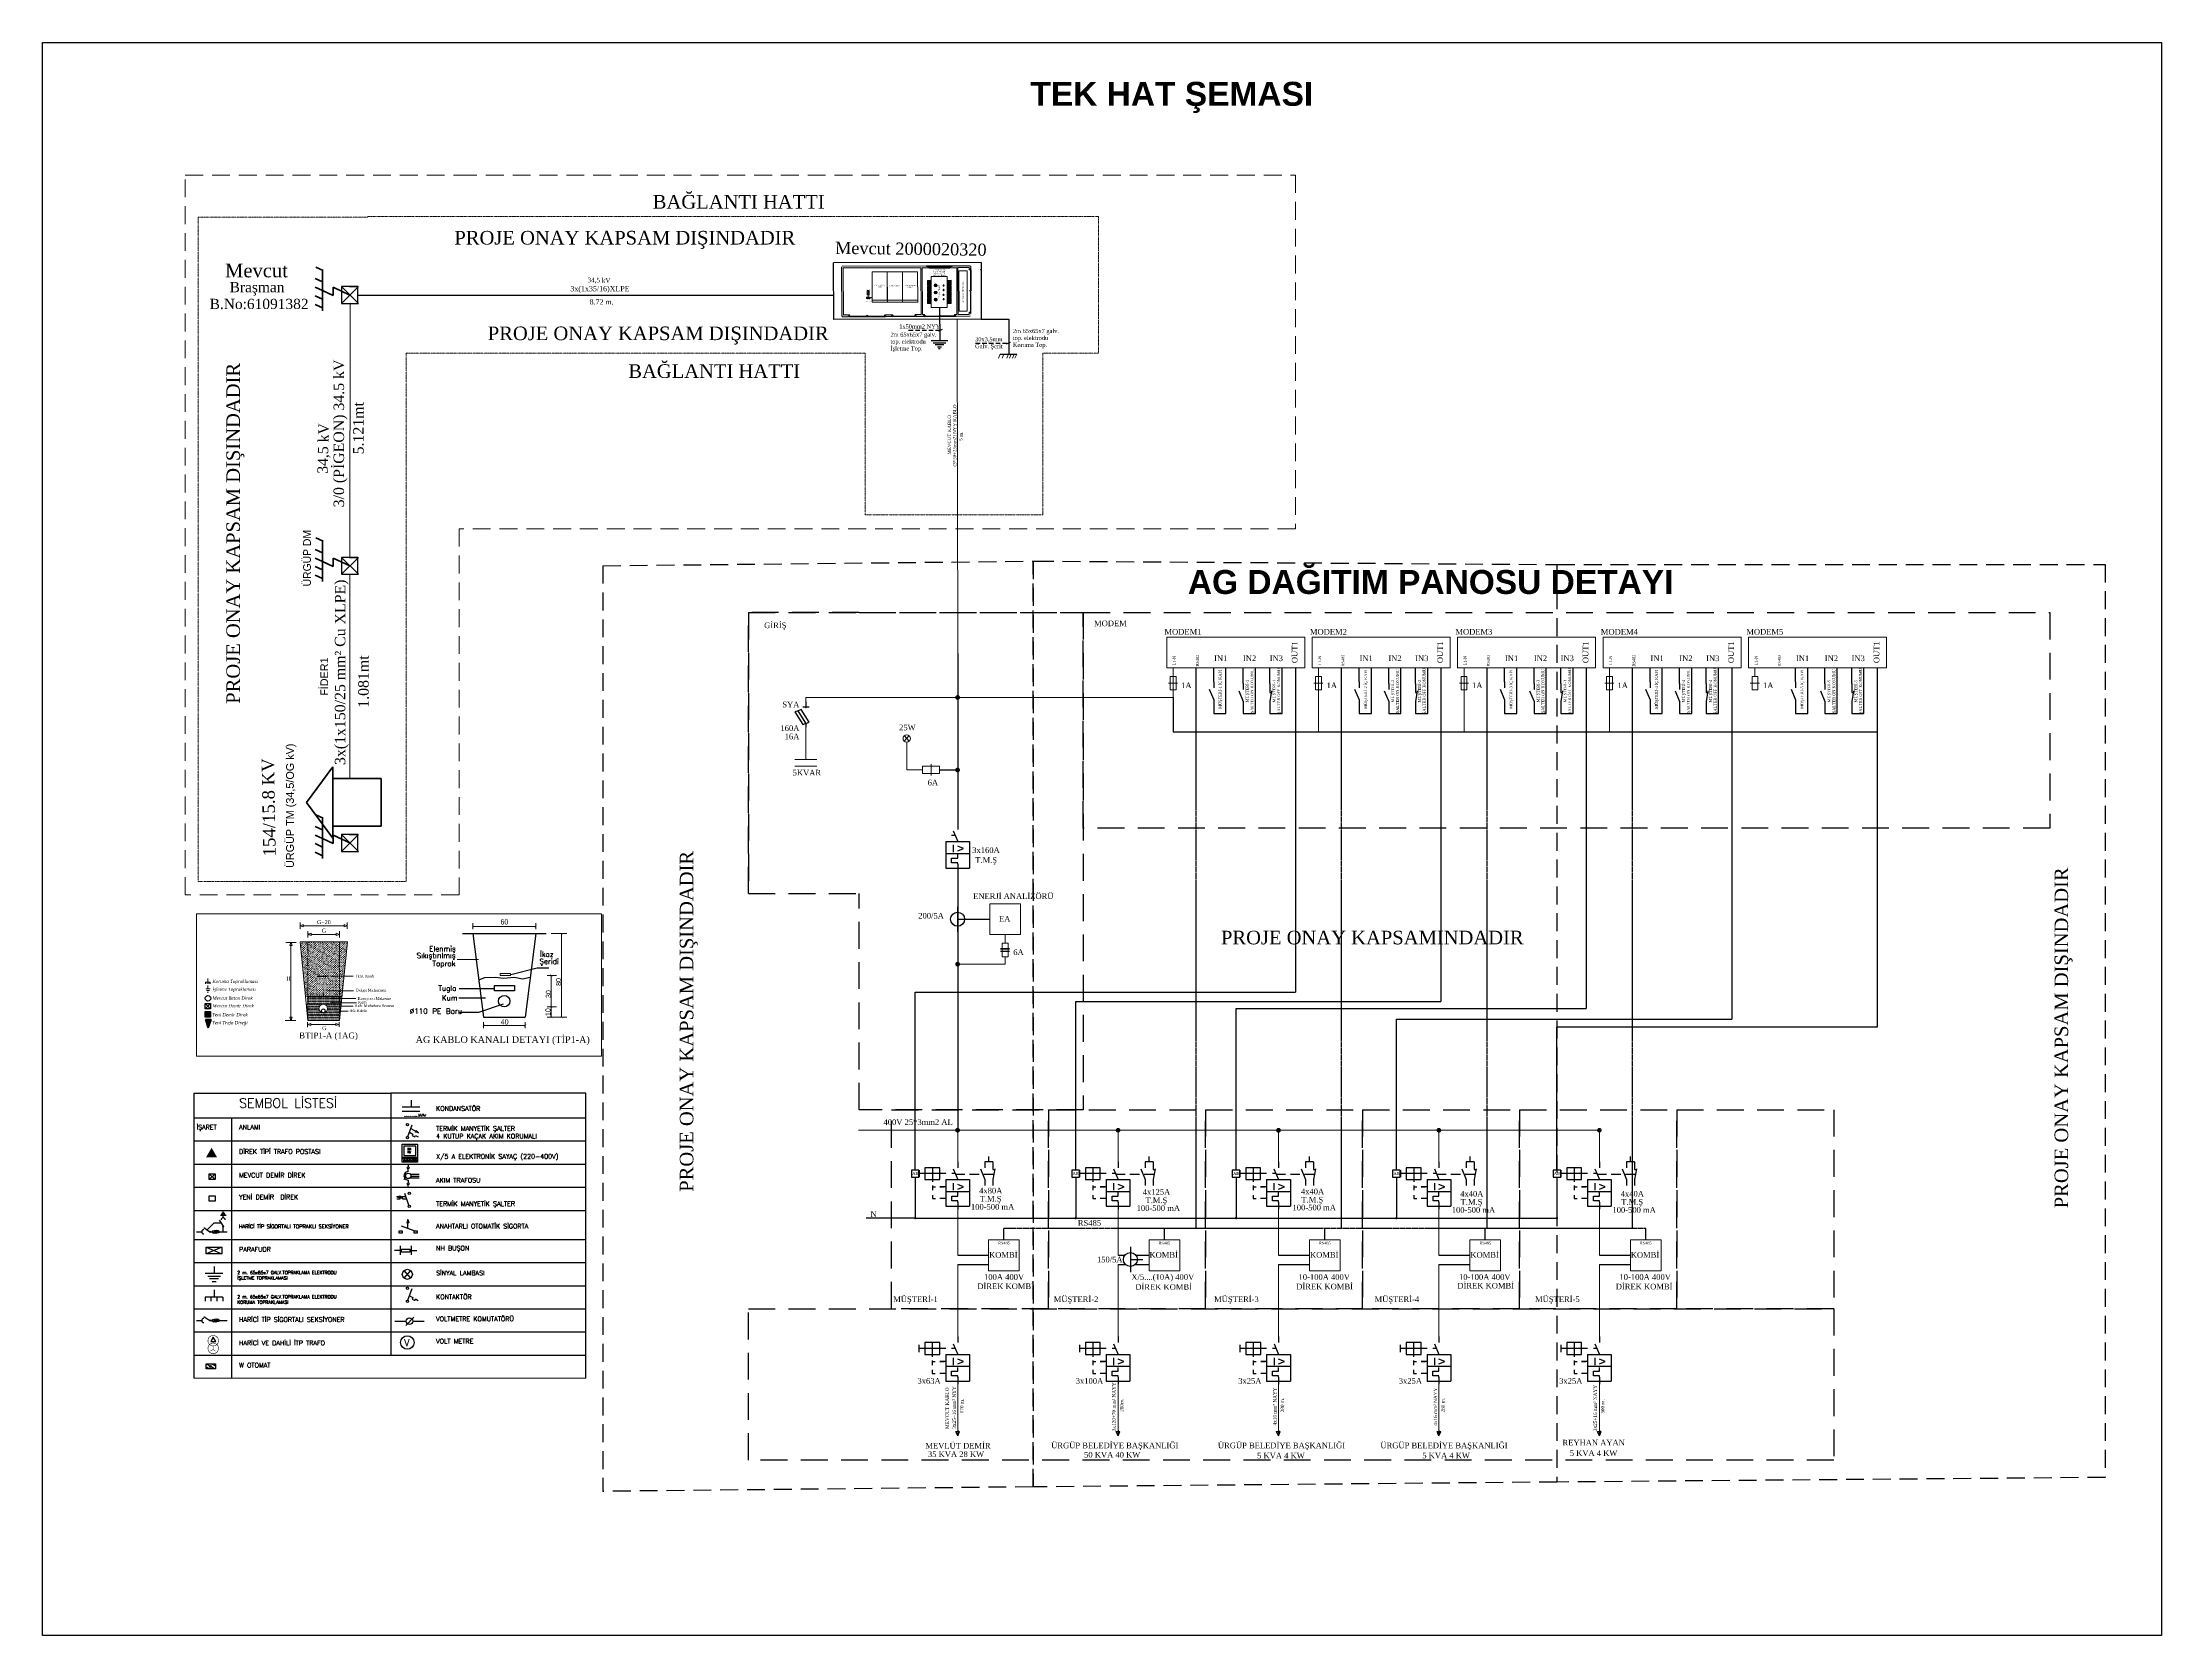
# Model space of a CAD drawing. Header units: metres. Extents: x 665631 to 671054, y 4275967 to 4279024.
# Drawn here: x 666813 to 668318, y 4275967 to 4277098 of the extents above; entities that cross this region are included whole.
import ezdxf
from ezdxf.enums import TextEntityAlignment as Align

# ---------------------------------------------------------------- set-up
doc = ezdxf.new("R2010")
doc.units = ezdxf.units.M
for name, pattern in [('CENTER2', [1.125, 0.75, -0.125, 0.125, -0.125]), ('DASHDOT', [1, 0.5, -0.25, 0, -0.25]), ('DASHED', [19.05, 12.7, -6.35]), ('DUZ', [500, 500]), ('EPLANLINE7', [0]), ('HIDDEN', [9.525, 6.35, -3.175]), ('HIDDEN2', [4.7625, 3.175, -1.5875])]:
    doc.linetypes.add(name, pattern=pattern)
doc.layers.get('0').update_dxf_attribs({"color": 5, "lineweight": 0})
for name, color, linetype, lineweight in [('0  0 OG HUCRE', 4, 'Continuous', 15), ('0 0 ANTED CERCEVE', 144, 'Continuous', 13), ('DUVAR', 52, 'Continuous', 9), ('HAT_ENH', 56, 'Continuous', 9), ('KANAL_TIPLER', 5, 'Continuous', 0), ('KOLON', 1, 'Continuous', 70), ('KOSK', 3, 'Continuous', 0), ('KUVVET', 1, 'Continuous', 25), ('Mev. AG Hat', 1, 'DUZ', 30), ('NOKTA', 7, 'Continuous', 0), ('priz linyesi', 170, 'Continuous', 20), ('ROL_CEPHE', 1, 'Continuous', 13), ('SEMBOL', 7, 'Continuous', 25)]:
    doc.layers.add(name, color=color, linetype=linetype, lineweight=lineweight)
for name, color, linetype in [('00-03', 141, 'Continuous'), ('00-04', 11, 'Continuous'), ('00-ELKYAZ', 141, 'Continuous'), ('1', 7, 'Continuous'), ('AFB ANTED', 7, 'Continuous'), ('AUTOCONNECTING', 2, 'Continuous'), ('KAPI', 5, 'Continuous'), ('MİLİMETRİK', 6, 'Continuous'), ('SEMBOLLER', 7, 'Continuous'), ('SUPPLEMENTARY', 7, 'Continuous'), ('SYMBOL', 4, 'Continuous'), ('TARAMA', 252, 'Continuous'), ('trsembol', 5, 'Continuous'), ('yazılar', 7, 'Continuous')]:
    doc.layers.add(name, color=color, linetype=linetype)
doc.styles.add('0 0 PR PAFTA YAZI', font='arial.ttf', dxfattribs={"width": 0.8, "height": 2})
doc.styles.add('100OLCU', font='1simpl~1.shx', dxfattribs={"width": 0.8, "height": 2.5})
doc.styles.add('ARIAL', font='TXT.SHX', dxfattribs={"height": 1})
doc.styles.add('ELK', font='times.ttf')
doc.styles.add('ELK2', font='timesi.ttf')
doc.styles.add('MtXpl_Times_New_Roma', font='times.ttf')
doc.styles.add('ROMANS', font='ROMANS.shx')
doc.styles.add('SLDTEXTSTYLE0', font='arial.ttf')
doc.styles.get("Standard").update_dxf_attribs({"font": 'times.ttf'})
doc.styles.add('TXT', font='txt_____.ttf')

# ---------------------------------------------------------------- blocks, each defined once
blk = doc.blocks.new('direk')
at = {"layer": 'SEMBOL'}
blk.add_hatch(color=256, dxfattribs=at).paths.add_polyline_path([(1804961, 2540256), (1804961, 2539626), (1805591, 2539626), (1805591, 2540256)])
for p, q in [((1804962, 2540256), (1805592, 2540256)), ((1804962, 2539626), (1804962, 2540256)), ((1804962, 2540256), (1805592, 2539626)), ((1805592, 2540256), (1804962, 2539626)), ((1805592, 2540256), (1805592, 2539626)), ((1805592, 2539626), (1804962, 2539626))]:
    blk.add_line(p, q, dxfattribs=at)
blk = doc.blocks.new('jk')
at = {"layer": 'KOLON'}
blk.add_hatch(color=256, dxfattribs=at).paths.add_polyline_path([(2677463, 420356), (2679146, 420688), (2678567, 421647)])
for p, q in [((2677463, 420356), (2678567, 421647)), ((2677463, 420356), (2679146, 420688)), ((2678567, 421647), (2679146, 420688))]:
    blk.add_line(p, q, dxfattribs=at)
blk = doc.blocks.new('HJ')
at = {"layer": 'SEMBOL', "lineweight": 13}
for p, q in [((381296.3, 4255651.4), (381303.1, 4255651.4)), ((381296.3, 4255651.4), (381296.3, 4255649.3)), ((381298.8, 4255651.4), (381298.8, 4255649.3)), ((381299.7, 4255656.7), (381299.7, 4255651.4)), ((381300.8, 4255651.4), (381300.8, 4255649.3)), ((381303.1, 4255651.4), (381303.1, 4255649.3))]:
    blk.add_line(p, q, dxfattribs=at)
blk = doc.blocks.new('ghjhk')
at = {"layer": 'SEMBOL', "lineweight": 13}
for p, q in [((382801.2, 4259481.1), (382806.7, 4259478.4)), ((382804.9, 4259474.9), (382808.5, 4259481.9)), ((382808.2, 4259474.7), (382810.5, 4259479.3)), ((382811.5, 4259474.6), (382812.6, 4259476.7))]:
    blk.add_line(p, q, dxfattribs=at)
blk = doc.blocks.new('_ArchTick')
at = {"color": 0, "linetype": 'ByBlock', "const_width": 0.15}
blk.add_lwpolyline([(-0.5, -0.5), (0.5, 0.5)], dxfattribs=at)
blk = doc.blocks.new('Mevcut Bina Tipi TR KÖK')
at = {"layer": 'SEMBOLLER', "color": 1, "linetype": 'ByBlock', "lineweight": 50}
for p, q in [((0, 9.62), (-4.6, 6.22)), ((4.6, 6.22), (0, 9.62)), ((-4.6, 6.22), (4.6, 6.22)), ((-3.07, 0), (-3.07, 6.22)), ((3.07, 0), (3.07, 6.22)), ((3.07, 0), (-3.07, 0))]:
    blk.add_line(p, q, dxfattribs=at)
blk = doc.blocks.new('Mevcut Direk')
at = {"layer": 'SEMBOL', "color": 7, "lineweight": 25}
for p, q in [((674063.23, 4310622.69), (674065.73, 4310620.19)), ((674065.73, 4310622.69), (674063.23, 4310620.19)), ((674065.73, 4310622.63), (674063.23, 4310622.63)), ((674063.23, 4310622.63), (674063.23, 4310621.38)), ((674063.23, 4310621.38), (674063.23, 4310622.63)), ((674065.73, 4310620.19), (674065.73, 4310622.69)), ((674065.73, 4310620.19), (674065.73, 4310622.69)), ((674063.23, 4310621.44), (674063.23, 4310620.19)), ((674063.23, 4310620.19), (674065.73, 4310620.19))]:
    blk.add_line(p, q, dxfattribs=at)
at = {"layer": 'SEMBOLLER', "color": 1, "linetype": 'Continuous', "lineweight": 50}
for p, q in [((674064.48, 4310621.44), (674063.32, 4310618.96)), ((674060.34, 4310616.4), (674060.84, 4310617.48)), ((674060.84, 4310617.4), (674066.8, 4310617.4)), ((674062.04, 4310616.32), (674062.55, 4310617.4)), ((674063.32, 4310618.96), (674064.55, 4310618.96)), ((674063.32, 4310616.32), (674063.82, 4310617.4)), ((674064.55, 4310618.96), (674063.82, 4310617.4)), ((674064.59, 4310616.32), (674065.09, 4310617.4)), ((674065.86, 4310616.32), (674066.37, 4310617.4))]:
    blk.add_line(p, q, dxfattribs=at)
blk = doc.blocks.new('SO286')
at = {"layer": 'SYMBOL', "color": 2, "linetype": 'EPLANLINE7'}
for p, q in [((0, -0.675), (-0.575, 0.675)), ((-0.575, 0.675), (0.575, 0.675)), ((0, 1.175), (0, -0.575)), ((0, -0.675), (0.575, 0.675))]:
    blk.add_line(p, q, dxfattribs=at)
blk = doc.blocks.new('275_0_ELKOSYM')
at = {"layer": 'AFB ANTED', "color": 1}
for p, q in [((11.8, 2), (11.8, 1.37)), ((11.8, 1.37), (12.62, 1.37))]:
    blk.add_line(p, q, dxfattribs=at)
at = {"layer": 'AFB ANTED', "color": 4, "linetype": 'HIDDEN2'}
blk.add_line((-0.75, -0.2), (12.13, -0.2), dxfattribs=at)
at = {"layer": 'SYMBOL', "color": 1, "linetype": 'EPLANLINE7'}
for p, q in [((-13, 1.2), (-13, -1.2)), ((-6, 0), (-13, 0)), ((-6, 2), (-11, 2)), ((-11, 2), (-11, -2)), ((-8.5, 2), (-8.5, -2.8)), ((-6, 0), (-6, 2)), ((-4, 0), (-6, 0)), ((-6, -2), (-6, 0)), ((-1, 0), (-2, 0)), ((-1.5, 1.6), (0, -2)), ((0, 4), (0, 2)), ((7.64, 1.6), (9.14, -2)), ((9.14, 4), (9.14, 2)), ((11.8, 4), (11.8, 2)), ((12.46, 1.6), (11.8, -2)), ((-11, -2), (-6, -2)), ((-8.5, -4), (-8.5, -5.6)), ((-8.5, -4.4), (-7.5, -4.4)), ((-4, -4.4), (-6, -4.4)), ((-6, -4.4), (-4.5, -4.4)), ((-4, -2), (-4, -11)), ((-4, -2), (4, -2)), ((-4, -6), (4, -6)), ((-1.5, -3.2), (-1.5, -5.6)), ((2, -4.4), (0, -3.6)), ((0, -5.2), (2, -4.4)), ((0, -7.6), (0, -6.4)), ((4, -2), (4, -11)), ((9.14, -2), (9.14, -4)), ((11.8, -2), (11.8, -4)), ((-8.5, -7.2), (-8.5, -8.4)), ((-8.5, -8.4), (-7.5, -8.4)), ((-4, -8.4), (-6, -8.4)), ((-4.5, -8.4), (-6, -8.4)), ((-4, -11), (4, -11)), ((-2, -9.2), (-2, -7.6)), ((-2, -7.6), (0, -7.6)), ((0, -9.2), (-2, -9.2)), ((0, -9.6), (0, -9.2)), ((0, -9.6), (0, -12))]:
    blk.add_line(p, q, dxfattribs=at)
blk = doc.blocks.new('2DF0094')
at = {"layer": 'SYMBOL', "color": 1, "linetype": 'EPLANLINE7'}
for p, q in [((36.7125, 132), (36.7125, 0)), ((36.7125, 66), (102.7125, 66))]:
    blk.add_line(p, q, dxfattribs=at)
blk.add_circle((36.7125, 66), 36.7125, dxfattribs=at)
blk = doc.blocks.new('82_0_ELKOSYM')
at = {"layer": 'SYMBOL', "color": 1, "linetype": 'EPLANLINE7'}
for p, q in [((-2.5, 1.2), (-3.5, 0.8)), ((-3.5, 0.8), (-1, -3.2)), ((-1.5, 1.6), (-2.5, 1.2)), ((0, -2.8), (-2.5, 1.2)), ((1, -2.4), (-1.5, 1.6)), ((-1, 2.4), (1, 2.4)), ((0, 4), (0, 2.4)), ((-1, -3.2), (1, -2.4)), ((0, -2.8), (0, -4))]:
    blk.add_line(p, q, dxfattribs=at)
blk = doc.blocks.new('Köşk Binsaı')
h = blk.add_hatch()
h.set_pattern_fill('PLAST', scale=0.231339, angle=223.9108, style=0)
h.set_pattern_definition([(223.9108, (26.96812, 20.50688), (0.04011056, -0.04166531), []), (223.9108, (26.97313, 20.50167), (0.04011056, -0.04166531), []), (223.9108, (26.978145, 20.496464), (0.04011056, -0.04166531), [])])
h.paths.add_polyline_path([(-3.04, -0.73), (-3.18, -0.87), (-3.36, -0.68), (-3.22, -0.55)])
h.paths.add_polyline_path([(-3.25, -0.51), (-3.39, -0.65), (-3.57, -0.46), (-3.43, -0.33)])
h.paths.add_polyline_path([(-3.46, -0.29), (-3.6, -0.43), (-3.78, -0.24), (-3.64, -0.11)])
h.paths.add_polyline_path([(-3.68, -0.07), (-3.81, -0.21), (-3.99, -0.02), (-3.86, 0.11)])
h.paths.add_polyline_path([(-2.95, 0.63), (-3.08, 0.5), (-3.26, 0.68), (-3.13, 0.81)])
h.paths.add_polyline_path([(-2.73, 0.41), (-2.87, 0.28), (-3.05, 0.46), (-2.91, 0.59)])
h.paths.add_polyline_path([(-2.52, 0.19), (-2.66, 0.06), (-2.84, 0.24), (-2.7, 0.37)])
h.paths.add_polyline_path([(-2.31, -0.03), (-2.45, -0.16), (-2.63, 0.02), (-2.49, 0.15)])
at = {"lineweight": -2}
h = blk.add_hatch(color=1, dxfattribs=at)
h.paths.add_polyline_path([(-2.69, -1.29), (-2.63, -1.35), (-2.72, -1.43), (-2.72, -1.43), (-1.78, -0.53), (-1.78, -0.53), (-1.87, -0.62), (-1.93, -0.56)])
h.paths.add_polyline_path([(-1.93, -0.57), (-1.87, -0.62), (-2.62, -1.34), (-2.68, -1.29)], flags=16)
h = blk.add_hatch(dxfattribs=at)
h.set_pattern_fill('ANSI37', color=4, scale=0.154226, angle=-136.0892, style=0)
h.set_pattern_definition([(178.9108, (11.662218, 2.320378), (0.000366459, 0.019274757), []), (88.9108, (11.662218, 2.320378), (0.019274757, -0.000366459), [])])
h.paths.add_polyline_path([(-2.68, -1.29), (-2.62, -1.34), (-1.87, -0.62), (-1.93, -0.57)])
at = {"layer": '0  0 OG HUCRE'}
h = blk.add_hatch(color=251, dxfattribs=at)
h.dxf.hatch_style = 1
h.paths.add_polyline_path([(-0.68, 2.63), (-0.68, 2.62), (-0.7, 2.64), (-0.69, 2.64)])
at = {"layer": 'TARAMA'}
h = blk.add_hatch(color=254, dxfattribs=at)
h.paths.add_polyline_path([(-1.81, -0.56), (-1.78, -0.53), (-1.77, -0.53), (1.32, 2.44), (1.32, 2.49), (-0.41, 4.29), (-0.47, 4.29), (-0.67, 4.1), (-0.67, 4.08), (-0.67, 4.08), (-0.68, 4.07), (-0.68, 4.03), (-0.68, 3.99), (-0.66, 3.97), (-0.44, 4.19), (1.22, 2.47), (-1.63, -0.27), (-3.28, 1.45), (-3.06, 1.66), (-3.08, 1.68), (-3.16, 1.68), (-3.17, 1.67), (-3.18, 1.67), (-3.42, 1.45), (-3.42, 1.43), (-3.42, 1.43), (-3.43, 1.42), (-3.43, 1.38), (-3.43, 1.34), (-3.41, 1.32), (-3.33, 1.4), (-1.67, -0.31), (-1.93, -0.56)])
h.paths.add_polyline_path([(-2.26, 2.46), (-2.25, 2.45), (-1.95, 2.73), (-1.97, 2.75), (-2.05, 2.75), (-2.06, 2.74), (-2.07, 2.74), (-2.25, 2.57), (-2.25, 2.55), (-2.25, 2.55), (-2.26, 2.54), (-2.26, 2.5)], flags=17)
h.paths.add_polyline_path([(-5.09, -0.34), (-5.08, -0.34), (-5.08, -0.34), (-5.06, -0.35), (-4.99, -0.35), (-4.97, -0.33), (-5.05, -0.25), (-5.04, -0.24), (-4.64, 0.14), (-2.98, -1.58), (-3.39, -1.97), (-3.47, -1.89), (-3.49, -1.91), (-3.49, -1.98), (-3.48, -1.99), (-3.48, -2.01), (-3.42, -2.07), (-3.36, -2.07), (-2.72, -1.45), (-2.72, -1.43), (-2.69, -1.41), (-2.69, -1.29), (-2.69, -1.29), (-2.94, -1.53), (-4.59, 0.19), (-4.51, 0.27), (-4.53, 0.29), (-4.61, 0.29), (-4.62, 0.28), (-4.63, 0.28), (-5.15, -0.22), (-5.15, -0.28)])
at = {"color": 6, "lineweight": 30}
for p, q in [((-5.65, -0.5), (-0.25, 4.7)), ((-0.25, 4.7), (1.75, 2.63)), ((-3.65, -2.58), (1.75, 2.63)), ((-3.65, -2.58), (-5.65, -0.5))]:
    blk.add_line(p, q, dxfattribs=at)
at = {"color": 7}
for p, q in [((-3.4, 0.83, -1362150.15), (-3.99, 0.26, -1362150.15)), ((-2.91, -0.87, -1362150.15), (-3.99, 0.26, -1362150.15)), ((-3.53, 0.06, -1362150.15), (-3.6, 0.13, -1362150.15)), ((-3.6, 0.13, -1362150.15), (-3.6, 0.12, -1362150.15)), ((-3.6, 0.12, -1362150.15), (-3.54, 0.06, -1362150.15)), ((-3.54, 0.06, -1362150.15), (-3.53, 0.06, -1362150.15)), ((-3.4, 0.83, -1362150.15), (-2.31, -0.3, -1362150.15)), ((-3.37, -0.1, -1362150.15), (-3.44, -0.04, -1362150.15)), ((-3.44, -0.04, -1362150.15), (-3.38, -0.11, -1362150.15)), ((-3.44, -0.04, -1362150.15), (-3.44, -0.04, -1362150.15)), ((-3.38, -0.11, -1362150.15), (-3.37, -0.1, -1362150.15)), ((-3.28, -0.21, -1362150.15), (-3.22, -0.28, -1362150.15)), ((-3.27, -0.21, -1362150.15), (-3.28, -0.21, -1362150.15)), ((-3.21, -0.27, -1362150.15), (-3.27, -0.21, -1362150.15)), ((-3.22, -0.28, -1362150.15), (-3.21, -0.27, -1362150.15)), ((-3.05, -0.44, -1362150.15), (-3.12, -0.37, -1362150.15)), ((-3.12, -0.37, -1362150.15), (-3.12, -0.38, -1362150.15)), ((-3.12, -0.38, -1362150.15), (-3.06, -0.44, -1362150.15)), ((-3.06, -0.44, -1362150.15), (-3.05, -0.44, -1362150.15)), ((-2.91, -0.87, -1362150.15), (-2.31, -0.3, -1362150.15))]:
    blk.add_line(p, q, dxfattribs=at)
at = {"color": 4}
for p, q in [((-4.56, -0.01, -1362150.15), (-4.86, -0.3, -1362150.15)), ((-3.43, -1.78, -1362150.15), (-4.86, -0.3, -1362150.15)), ((-3.13, -1.49, -1362150.15), (-4.56, -0.01, -1362150.15)), ((-3.13, -1.49, -1362150.15), (-3.43, -1.78, -1362150.15))]:
    blk.add_line(p, q, dxfattribs=at)
blk.add_line((-1.71, -0.18, -1362150.15), (-1.69, -0.21, -1362150.15))
at = {"color": 7, "elevation": -1362150.15}
for points in [[(-3.68, -0.07), (-3.81, -0.21), (-3.99, -0.02), (-3.86, 0.11)], [(-2.95, 0.63), (-3.08, 0.5), (-3.26, 0.68), (-3.13, 0.81)], [(-2.73, 0.41), (-2.87, 0.28), (-3.05, 0.46), (-2.91, 0.59)], [(-2.52, 0.19), (-2.66, 0.06), (-2.84, 0.24), (-2.7, 0.37)], [(-2.31, -0.03), (-2.45, -0.16), (-2.63, 0.02), (-2.49, 0.15)], [(-3.46, -0.29), (-3.6, -0.43), (-3.78, -0.24), (-3.64, -0.11)], [(-3.25, -0.51), (-3.39, -0.65), (-3.57, -0.46), (-3.43, -0.33)], [(-3.04, -0.73), (-3.18, -0.87), (-3.36, -0.68), (-3.22, -0.55)]]:
    blk.add_lwpolyline(points, close=True, dxfattribs=at)
at = {"color": 1, "lineweight": -2, "elevation": -1362150.15}
blk.add_lwpolyline([(-1.93, -0.57), (-2.68, -1.29), (-2.62, -1.34), (-1.87, -0.62)], close=True, dxfattribs=at)
at = {"color": 7}
for centre, radius in [((-3.57, 0.09, -1362150.15), 0.0278), ((-3.29, 0.38, -1362150.15), 0.074), ((-3.29, 0.38, -1362150.15), 0.0278), ((-3.04, 0.12, -1362150.15), 0.074), ((-3.04, 0.12, -1362150.15), 0.0278), ((-3.41, -0.07, -1362150.15), 0.0278), ((-3.25, -0.24, -1362150.15), 0.0278), ((-3.09, -0.41, -1362150.15), 0.0278), ((-2.79, -0.14, -1362150.15), 0.074), ((-2.79, -0.14, -1362150.15), 0.0278)]:
    blk.add_circle(centre, radius, dxfattribs=at)
at = {"layer": '0  0 OG HUCRE'}
blk.add_line((-0.86, 2.61, -407.58), (-0.83, 2.58, -407.58), dxfattribs=at)
at = {"layer": '0  0 OG HUCRE', "color": 2}
for p, q in [((-0.67, 2.73, -407.58), (-0.83, 2.66, -407.58)), ((-0.78, 2.61, -407.58), (-0.71, 2.77, -407.58)), ((-0.61, 2.62, -407.58), (-0.52, 2.39, -407.58))]:
    blk.add_line(p, q, dxfattribs=at)
at = {"layer": '0  0 OG HUCRE', "color": 6}
for p, q in [((-0.64, 2.55, -407.58), (-0.61, 2.53, -407.58)), ((-0.51, 2.48, -407.58), (-0.49, 2.46, -407.58)), ((-0.5, 2.49, -407.58), (-0.48, 2.47, -407.58))]:
    blk.add_line(p, q, dxfattribs=at)
at = {"layer": '0  0 OG HUCRE', "elevation": -407.58}
blk.add_lwpolyline([(-0.81, 2.64), (-0.85, 2.6)], dxfattribs=at)
at = {"layer": '0  0 OG HUCRE', "color": 2, "elevation": -407.58}
for points in [[(-0.67, 2.73), (-0.78, 2.61), (-0.83, 2.66), (-0.71, 2.77)], [(-0.61, 2.62), (-0.45, 2.46), (-0.52, 2.39), (-0.68, 2.56)]]:
    blk.add_lwpolyline(points, close=True, dxfattribs=at)
at = {"layer": '0  0 OG HUCRE', "color": 7, "elevation": -407.58}
for points in [[(-0.69, 2.67), (-0.72, 2.64)], [(-0.71, 2.65), (-0.72, 2.67)], [(-0.68, 2.65), (-0.71, 2.62)], [(-0.65, 2.59), (-0.68, 2.62)]]:
    blk.add_lwpolyline(points, dxfattribs=at)
blk.add_lwpolyline([(-0.68, 2.63), (-0.68, 2.62), (-0.7, 2.64), (-0.69, 2.64)], close=True, dxfattribs=at)
at = {"layer": '0  0 OG HUCRE'}
blk.add_arc((-0.86, 2.58, -407.58), 0.0219, 314.0979, 134.0979, dxfattribs=at)
at = {"layer": 'KAPI', "color": 3}
for p, q in [((-3.46, 1.4, -1362150.15), (-4.01, 0.86, -1362150.15)), ((-3.46, 1.39, -1362150.15), (-4.01, 0.86, -1362150.15)), ((-3.44, 1.38, -1362150.15), (-3.46, 1.4, -1362150.15)), ((-3.44, 1.38, -1362150.15), (-3.46, 1.39, -1362150.15)), ((-3.45, 1.37, -1362150.15), (-3.44, 1.38, -1362150.15)), ((-3.45, 1.37, -1362150.15), (-3.44, 1.38, -1362150.15)), ((-3.45, 1.37, -1362150.15), (-3.45, 1.37, -1362150.15)), ((-4.58, 0.31, -1362150.15), (-4.02, 0.85, -1362150.15)), ((-4.02, 0.85, -1362150.15), (-4.58, 0.31, -1362150.15)), ((-4.56, 0.3, -1362150.15), (-4.58, 0.31, -1362150.15)), ((-4.58, 0.31, -1362150.15), (-4.56, 0.29, -1362150.15)), ((-4.55, 0.31, -1362150.15), (-4.56, 0.3, -1362150.15)), ((-4.56, 0.29, -1362150.15), (-4.55, 0.31, -1362150.15)), ((-4.55, 0.31, -1362150.15), (-4.55, 0.31, -1362150.15)), ((-4.04, 0.83, -1362150.15), (-4.04, 0.83, -1362150.15)), ((-4.02, 0.8, -1362150.15), (-4.04, 0.83, -1362150.15)), ((-4.02, 0.81, -1362150.15), (-4.04, 0.83, -1362150.15)), ((-4.01, 0.83, -1362150.15), (-4.02, 0.85, -1362150.15)), ((-4.02, 0.85, -1362150.15), (-4.01, 0.83, -1362150.15)), ((-4.02, 0.82, -1362150.15), (-4.01, 0.83, -1362150.15)), ((-4.01, 0.83, -1362150.15), (-4.02, 0.82, -1362150.15)), ((-3.99, 0.83, -1362150.15), (-4.02, 0.8, -1362150.15)), ((-3.99, 0.83, -1362150.15), (-4.02, 0.81, -1362150.15)), ((-4.02, 0.82, -1362150.15), (-4.02, 0.82, -1362150.15)), ((-4.01, 0.86, -1362150.15), (-3.99, 0.83, -1362150.15)), ((-4.01, 0.86, -1362150.15), (-3.99, 0.83, -1362150.15)), ((-5.04, -0.37, -1362150.15), (-4.28, -1.16, -1362150.15)), ((-5.04, -0.37, -1362150.15), (-4.28, -1.16, -1362150.15)), ((-5.01, -0.37, -1362150.15), (-5.02, -0.36, -1362150.15)), ((-5.01, -0.37, -1362150.15), (-5.02, -0.36, -1362150.15)), ((-5.01, -0.37, -1362150.15), (-5.01, -0.37, -1362150.15)), ((-4.28, -1.16, -1362150.15), (-4.26, -1.14, -1362150.15)), ((-4.28, -1.16, -1362150.15), (-4.26, -1.14, -1362150.15)), ((-4.25, -1.15, -1362150.15), (-4.27, -1.17, -1362150.15)), ((-4.27, -1.17, -1362150.15), (-4.25, -1.16, -1362150.15)), ((-4.27, -1.17, -1362150.15), (-3.52, -1.96, -1362150.15)), ((-3.52, -1.96, -1362150.15), (-4.27, -1.17, -1362150.15)), ((-4.26, -1.14, -1362150.15), (-4.23, -1.17, -1362150.15)), ((-4.26, -1.14, -1362150.15), (-4.23, -1.17, -1362150.15)), ((-4.25, -1.15, -1362150.15), (-4.24, -1.17, -1362150.15)), ((-4.25, -1.17, -1362150.15), (-4.25, -1.16, -1362150.15)), ((-4.23, -1.17, -1362150.15), (-4.25, -1.19, -1362150.15)), ((-4.23, -1.17, -1362150.15), (-4.25, -1.19, -1362150.15)), ((-4.24, -1.17, -1362150.15), (-4.25, -1.17, -1362150.15)), ((-4.25, -1.19, -1362150.15), (-4.25, -1.19, -1362150.15)), ((-3.52, -1.96, -1362150.15), (-3.5, -1.94, -1362150.15)), ((-3.5, -1.94, -1362150.15), (-3.52, -1.96, -1362150.15)), ((-3.5, -1.94, -1362150.15), (-3.51, -1.93, -1362150.15)), ((-3.51, -1.93, -1362150.15), (-3.5, -1.94, -1362150.15)), ((-3.51, -1.93, -1362150.15), (-3.51, -1.93, -1362150.15))]:
    blk.add_line(p, q, dxfattribs=at)
at = {"layer": 'KAPI', "color": 3, "elevation": -1362150.15}
for points in [[(-1.36, 3.38), (-1.36, 3.38), (-1.35, 3.39), (-1.37, 3.41), (-2.02, 2.78), (-2, 2.76), (-1.99, 2.77), (-1.99, 2.77), (-2, 2.76), (-2.02, 2.78), (-1.37, 3.4), (-1.35, 3.39), (-1.36, 3.38)], [(-0.7, 4.02), (-0.7, 4.02), (-0.69, 4.03), (-0.7, 4.05), (-1.36, 3.42), (-1.33, 3.39), (-1.37, 3.36), (-1.39, 3.38), (-1.39, 3.38), (-1.37, 3.36), (-1.33, 3.39), (-1.36, 3.42), (-0.7, 4.04), (-0.69, 4.03), (-0.7, 4.02)], [(-0.67, 4.08), (-0.67, 4.08), (-0.68, 4.07), (-0.68, 4.03), (-0.72, 3.99), (-0.73, 4.01), (-0.72, 4.02), (-0.72, 4.02), (-0.73, 4.01), (-0.72, 4), (-0.68, 4.03), (-0.68, 4.07), (-0.67, 4.08)], [(-2.28, 2.49), (-2.28, 2.49), (-2.27, 2.5), (-2.29, 2.52), (-3.13, 1.71), (-3.12, 1.69), (-3.1, 1.7), (-3.11, 1.7), (-3.12, 1.69), (-3.13, 1.71), (-2.29, 2.52), (-2.27, 2.5), (-2.28, 2.49)], [(-2.25, 2.55), (-2.25, 2.55), (-2.26, 2.54), (-2.26, 2.5), (-2.3, 2.47), (-2.32, 2.48), (-2.31, 2.49), (-2.31, 2.49), (-2.32, 2.48), (-2.3, 2.47), (-2.27, 2.51), (-2.27, 2.54), (-2.25, 2.55)], [(-2.06, 2.74), (-2.06, 2.74), (-2.05, 2.75), (-2.01, 2.75), (-1.97, 2.79), (-1.98, 2.8), (-1.99, 2.79), (-1.99, 2.79), (-1.98, 2.8), (-1.97, 2.79), (-2.01, 2.75), (-2.05, 2.75), (-2.06, 2.74)], [(-3.17, 1.67), (-3.17, 1.67), (-3.16, 1.68), (-3.12, 1.68), (-3.08, 1.72), (-3.1, 1.73), (-3.11, 1.72), (-3.1, 1.72), (-3.1, 1.73), (-3.08, 1.72), (-3.12, 1.68), (-3.16, 1.68), (-3.17, 1.67)]]:
    blk.add_lwpolyline(points, dxfattribs=at)
at = {"layer": 'KAPI', "elevation": -1362150.15}
for points in [[(-3.42, 1.43), (-3.42, 1.43), (-3.43, 1.42), (-3.43, 1.38), (-3.47, 1.34), (-3.48, 1.36), (-3.47, 1.37), (-3.47, 1.37), (-3.48, 1.36), (-3.47, 1.35), (-3.43, 1.38), (-3.43, 1.42), (-3.42, 1.43)], [(-4.62, 0.28), (-4.62, 0.28), (-4.61, 0.29), (-4.57, 0.29), (-4.53, 0.33), (-4.54, 0.34), (-4.55, 0.33), (-4.55, 0.33), (-4.54, 0.34), (-4.53, 0.33), (-4.57, 0.29), (-4.61, 0.29), (-4.62, 0.28)], [(-5.08, -0.34), (-5.08, -0.34), (-5.06, -0.35), (-5.03, -0.35), (-4.99, -0.39), (-5, -0.4), (-5.01, -0.39), (-5.01, -0.39), (-5, -0.4), (-4.99, -0.39), (-5.03, -0.35), (-5.07, -0.35), (-5.08, -0.34)], [(-3.48, -2), (-3.48, -1.99), (-3.49, -1.98), (-3.49, -1.95), (-3.53, -1.91), (-3.54, -1.92), (-3.53, -1.93), (-3.53, -1.93), (-3.54, -1.92), (-3.53, -1.91), (-3.49, -1.95), (-3.49, -1.98), (-3.48, -2)]]:
    blk.add_lwpolyline(points, dxfattribs=at)
at = {"layer": 'KAPI', "color": 4, "lineweight": 30, "elevation": -1362150.15}
blk.add_lwpolyline([(-1.78, -0.53), (-1.87, -0.62), (-1.93, -0.56), (-2.69, -1.29), (-2.63, -1.35), (-2.72, -1.43), (-2.72, -1.43), (-1.78, -0.53), (-1.78, -0.53)], dxfattribs=at)
at = {"layer": 'KOSK'}
for p, q in [((-0.68, 4.07, -1362150.15), (-0.67, 4.08, -1362150.15)), ((-0.68, 3.99, -1362150.15), (-0.68, 4.07, -1362150.15)), ((-0.68, 3.99, -1362150.15), (-0.66, 3.97, -1362150.15)), ((-0.67, 4.1, -1362150.15), (-0.47, 4.29, -1362150.15)), ((-0.67, 4.08, -1362150.15), (-0.67, 4.1, -1362150.15)), ((-0.44, 4.19, -1362150.15), (-0.66, 3.97, -1362150.15)), ((-0.47, 4.29, -1362150.15), (-0.41, 4.29, -1362150.15)), ((-0.44, 4.19, -1362150.15), (1.22, 2.47, -1362150.15)), ((-0.41, 4.29, -1362150.15), (1.32, 2.49, -1362150.15)), ((-2.26, 2.54, -1362150.15), (-2.25, 2.55, -1362150.15)), ((-2.26, 2.46, -1362150.15), (-2.26, 2.54, -1362150.15)), ((-2.26, 2.46, -1362150.15), (-2.25, 2.45, -1362150.15)), ((-2.25, 2.57, -1362150.15), (-2.07, 2.74, -1362150.15)), ((-2.25, 2.45, -1362150.15), (-1.95, 2.73, -1362150.15)), ((-2.25, 2.55, -1362150.15), (-2.25, 2.57, -1362150.15)), ((-2.06, 2.74, -1362150.15), (-2.07, 2.74, -1362150.15)), ((-2.06, 2.74, -1362150.15), (-2.05, 2.75, -1362150.15)), ((-1.97, 2.75, -1362150.15), (-2.05, 2.75, -1362150.15)), ((-1.97, 2.75, -1362150.15), (-1.95, 2.73, -1362150.15)), ((1.32, 2.44, -1362150.15), (-1.77, -0.53, -1362150.15)), ((1.22, 2.47, -1362150.15), (-1.63, -0.27, -1362150.15)), ((-0.53, 1.07, -1362150.15), (-1.61, 2.18, -1362150.15)), ((-3.43, 1.42, -1362150.15), (-3.42, 1.43, -1362150.15)), ((-3.43, 1.34, -1362150.15), (-3.43, 1.42, -1362150.15)), ((-3.43, 1.34, -1362150.15), (-3.41, 1.32, -1362150.15)), ((-3.42, 1.45, -1362150.15), (-3.18, 1.67, -1362150.15)), ((-3.42, 1.43, -1362150.15), (-3.42, 1.45, -1362150.15)), ((-3.41, 1.32, -1362150.15), (-3.33, 1.4, -1362150.15)), ((-1.67, -0.31, -1362150.15), (-3.33, 1.4, -1362150.15)), ((-3.28, 1.45, -1362150.15), (-3.06, 1.66, -1362150.15)), ((-1.63, -0.27, -1362150.15), (-3.28, 1.45, -1362150.15)), ((-3.17, 1.67, -1362150.15), (-3.18, 1.67, -1362150.15)), ((-3.17, 1.67, -1362150.15), (-3.16, 1.68, -1362150.15)), ((-3.08, 1.68, -1362150.15), (-3.16, 1.68, -1362150.15)), ((-3.08, 1.68, -1362150.15), (-3.06, 1.66, -1362150.15)), ((-5.15, -0.22, -1362150.15), (-4.63, 0.28, -1362150.15)), ((-5.04, -0.24, -1362150.15), (-4.64, 0.14, -1362150.15)), ((-2.98, -1.58, -1362150.15), (-4.64, 0.14, -1362150.15)), ((-4.62, 0.28, -1362150.15), (-4.63, 0.28, -1362150.15)), ((-4.62, 0.28, -1362150.15), (-4.61, 0.29, -1362150.15)), ((-4.53, 0.29, -1362150.15), (-4.61, 0.29, -1362150.15)), ((-4.59, 0.19, -1362150.15), (-4.51, 0.27, -1362150.15)), ((-2.94, -1.53, -1362150.15), (-4.59, 0.19, -1362150.15)), ((-4.53, 0.29, -1362150.15), (-4.51, 0.27, -1362150.15)), ((-4.99, -0.35, -1362150.15), (-5.06, -0.35, -1362150.15)), ((-4.97, -0.33, -1362150.15), (-5.05, -0.25, -1362150.15)), ((-4.99, -0.35, -1362150.15), (-4.97, -0.33, -1362150.15)), ((-1.67, -0.31, -1362150.15), (-1.93, -0.56, -1362150.15)), ((-1.93, -0.56, -1362150.15), (-1.81, -0.56, -1362150.15)), ((-1.78, -0.53, -1362150.15), (-1.81, -0.56, -1362150.15)), ((-1.78, -0.53, -1362150.15), (-1.77, -0.53, -1362150.15)), ((-3.49, -1.91, -1362150.15), (-3.47, -1.89, -1362150.15)), ((-3.49, -1.91, -1362150.15), (-3.49, -1.98, -1362150.15)), ((-3.48, -1.99, -1362150.15), (-3.49, -1.98, -1362150.15)), ((-3.48, -1.99, -1362150.15), (-3.48, -2.01, -1362150.15)), ((-3.42, -2.07, -1362150.15), (-3.48, -2.01, -1362150.15)), ((-3.39, -1.97, -1362150.15), (-3.47, -1.89, -1362150.15)), ((-3.42, -2.07, -1362150.15), (-3.36, -2.07, -1362150.15)), ((-2.98, -1.58, -1362150.15), (-3.39, -1.97, -1362150.15)), ((-2.72, -1.45, -1362150.15), (-3.36, -2.07, -1362150.15)), ((-2.69, -1.29, -1362150.15), (-2.94, -1.53, -1362150.15)), ((-2.72, -1.43, -1362150.15), (-2.69, -1.41, -1362150.15)), ((-2.72, -1.43, -1362150.15), (-2.72, -1.45, -1362150.15)), ((-2.69, -1.29, -1362150.15), (-2.69, -1.41, -1362150.15))]:
    blk.add_line(p, q, dxfattribs=at)
at = {"layer": 'KOSK', "color": 7}
for p, q in [((-1.09, 0.53, -1362150.15), (-2.16, 1.65, -1362150.15)), ((-1.09, 0.53, -1362150.15), (-2.16, 1.65, -1362150.15)), ((-2.09, 1.57, -1362150.15), (-1.09, 0.53, -1362150.15))]:
    blk.add_line(p, q, dxfattribs=at)
at = {"layer": 'KOSK', "color": 7, "elevation": -1362150.15}
for points in [[(-2.09, 1.57), (-1.53, 2.11), (-0.53, 1.07), (-1.09, 0.53), (-2.16, 1.65), (-1.61, 2.18), (-1.53, 2.11)], [(-1.53, 2.11), (-0.98, 2.64), (0.02, 1.6), (-0.53, 1.07), (-1.61, 2.18), (-1.05, 2.72), (-0.98, 2.64)], [(-2.64, 1.04), (-2.09, 1.57), (-1.09, 0.53), (-1.64, 0), (-2.72, 1.11), (-2.16, 1.65), (-2.09, 1.57)]]:
    blk.add_lwpolyline(points, dxfattribs=at)
at = {"layer": 'NOKTA', "lineweight": 0}
blk.add_point((-3.9, -2.3, 146.78), dxfattribs=at)
at = {"char_height": 0.0514, "attachment_point": 5, "rotation": 223.9108}
for s, insert in [('GİRİŞ HÜCRESİ', (-1.31, 1.32, -1362150.15)), ('YEDEK HÜCRE \\PYERİ ', (-0.75, 1.85, -1362150.15))]:
    blk.add_mtext(s, dxfattribs=dict(at, insert=insert))
at = {"color": 7, "attachment_point": 2, "rotation": 313.9108, "style": 'ROMANS'}
for s, insert, char_height in [('{\\fArial|b0|i0|c162|p34;100 kVA TRAFO}', (-3.13, -0.01, -1362150.15), 0.0694), ('{\\fArial|b0|i0|c162|p34;AG DAĞITIM PANOSU}', (-3.98, -0.85, -1362150.15), 0.0771)]:
    blk.add_mtext(s, dxfattribs=dict(at, insert=insert, char_height=char_height))
at = {"lineweight": 30, "insert": (-1.57, 1, -1362150.15), "char_height": 0.0514, "width": 0.7285, "attachment_point": 1, "rotation": 223.9108, "style": 'MtXpl_Times_New_Roma'}
blk.add_mtext('\\pxqc;TRAFO KORUMA HÜCRESİ', dxfattribs=at)
at = {"layer": '0  0 OG HUCRE', "color": 0, "style": '0 0 PR PAFTA YAZI', "width": 0.8}
for s, p in [('BAR 24', (-0.84, 2.9, -407.58)), ('TA-1', (-0.77, 2.79, -407.58)), ('220V AC', (-0.41, 2.45, -407.58))]:
    blk.add_text(s, height=0.0386, rotation=224.0979, dxfattribs=at).set_placement(p)

msp = doc.modelspace()

# ---------------------------------------------------------------- linework, layer by layer
at = {"color": 7, "linetype": 'ByBlock', "lineweight": 30}
msp.add_line((667036.8, 4276918.9), (667374.7, 4276918.9), dxfattribs=at)
at = {"color": 7}
for p, q in [((667462.4, 4276901.7), (667462.7, 4276664.4)), ((667492.9, 4276877), (667491.6, 4276874.2)), ((667495.6, 4276877), (667494.4, 4276874.2)), ((667495.6, 4276877), (667494.4, 4276874.2)), ((667498.8, 4276877), (667497.5, 4276874.2)), ((667500.7, 4276877), (667499.5, 4276874.2)), ((667502.9, 4276877), (667501.6, 4276874.2)), ((667504.7, 4276877), (667503.4, 4276874.2)), ((667198.6, 4276149.8), (666920.3, 4276149.8)), ((667198.6, 4276149.8), (666920.3, 4276149.8)), ((667198.6, 4276149.8), (666920.3, 4276149.8)), ((667198.6, 4276149.8), (666920.3, 4276149.8)), ((667192.8, 4276149.8), (666920.3, 4276149.8)), ((667192.8, 4276149.8), (666920.3, 4276149.8)), ((667192.8, 4276149.8), (666920.3, 4276149.8)), ((667192.8, 4276149.8), (666920.3, 4276149.8))]:
    msp.add_line(p, q, dxfattribs=at)
at = {"color": 7, "lineweight": 30}
msp.add_line((667479.4, 4276901.8), (667499.1, 4276901.8), dxfattribs=at)
at = {"color": 240, "linetype": 'DASHED', "lineweight": 30, "true_color": 0xed1f24}
for p, q in [((667210.8, 4276726.7), (667516.3, 4276730)), ((667888.3, 4276727.6), (668277.7, 4276727.6)), ((668277.7, 4276727.6), (668277.7, 4276079.4)), ((667210.8, 4276726.7), (667210.8, 4276069.5)), ((667516.3, 4276072.7), (667210.8, 4276069.5)), ((668277.7, 4276079.4), (667888.3, 4276076.1))]:
    msp.add_line(p, q, dxfattribs=at)
at = {"color": 254, "linetype": 'DASHED', "lineweight": 30, "true_color": 0xcecce6}
msp.add_line((667516.3, 4276730), (667516.3, 4276072.7), dxfattribs=at)
at = {"color": 7, "linetype": 'Continuous'}
for p, q in [((667615.7, 4276654.3), (667615.7, 4276648.1)), ((667719, 4276654.3), (667719, 4276648.1)), ((667822.3, 4276654.3), (667822.3, 4276648.1)), ((667925.6, 4276654.3), (667925.6, 4276648.1)), ((668028.9, 4276654.3), (668028.9, 4276648.1)), ((667615.7, 4276648.1), (667615.7, 4276633.2)), ((667719, 4276648.1), (667719, 4276608.7)), ((667822.3, 4276648.1), (667822.3, 4276608.7)), ((667925.6, 4276648.1), (667925.6, 4276608.7)), ((667462.7, 4276633.2), (667354.9, 4276633.2)), ((667354.9, 4276633.2), (667354.9, 4276625.7)), ((667564, 4276633.2), (667462.7, 4276633.2)), ((667615.7, 4276633.2), (667564, 4276633.2)), ((667354.9, 4276612.2), (667354.9, 4276589.2)), ((667426.5, 4276592.2), (667426.5, 4276601.5)), ((667426.5, 4276581.7), (667426.5, 4276592.2)), ((667347.1, 4276589.2), (667362.7, 4276589.2)), ((667347.1, 4276584.3), (667362.7, 4276584.3)), ((667437.8, 4276581.7), (667426.5, 4276581.7)), ((667462.7, 4276325.9), (667462.7, 4276484.7)), ((667496.5, 4276464.9), (667496.5, 4276458.7)), ((667496.5, 4276443.8), (667462.7, 4276443.8)), ((667496.5, 4276449.1), (667496.5, 4276443.8)), ((667392.2, 4276325.9), (667917.6, 4276325.9)), ((667462.7, 4276325.9), (667462.7, 4276303.6)), ((667576.6, 4276325.9), (667576.6, 4276303.6)), ((667690.5, 4276325.9), (667690.5, 4276303.6)), ((667804.5, 4276325.9), (667804.5, 4276303.6)), ((667918.4, 4276325.9), (667918.4, 4276303.6)), ((667462.7, 4276237.1), (667462.7, 4276269.8)), ((667576.6, 4276237.1), (667576.6, 4276269.8)), ((667690.5, 4276237.1), (667690.5, 4276269.8)), ((667804.5, 4276237.1), (667804.5, 4276269.8)), ((667918.4, 4276237.1), (667918.4, 4276269.8)), ((667462.7, 4276179.4), (667462.7, 4276230.5)), ((667576.6, 4276179.4), (667576.6, 4276230.5)), ((667690.5, 4276179.4), (667690.5, 4276230.5)), ((667804.5, 4276179.4), (667804.5, 4276230.5)), ((667918.4, 4276179.4), (667918.4, 4276230.5)), ((667462.7, 4276113), (667462.7, 4276145.6)), ((667576.6, 4276113), (667576.6, 4276145.6)), ((667690.5, 4276113), (667690.5, 4276145.6)), ((667804.5, 4276113), (667804.5, 4276145.6)), ((667918.4, 4276113), (667918.4, 4276145.6))]:
    msp.add_line(p, q, dxfattribs=at)
at = {"color": 1, "linetype": 'Continuous'}
for p, q in [((667612.4, 4276643.3), (667618.8, 4276643.3)), ((667715.7, 4276643.3), (667722.1, 4276643.3)), ((667819, 4276643.3), (667825.4, 4276643.3)), ((667922.3, 4276643.3), (667928.7, 4276643.3)), ((668025.6, 4276643.3), (668032, 4276643.3)), ((667428.2, 4276606.1), (667424.8, 4276602.1)), ((667424.8, 4276606.1), (667428.2, 4276602.1)), ((667443.8, 4276585.8), (667443.8, 4276577.9)), ((667493.2, 4276454.9), (667499.6, 4276454.9)), ((667493.2, 4276453.9), (667499.6, 4276453.9)), ((667493.2, 4276452.9), (667499.6, 4276452.9))]:
    msp.add_line(p, q, dxfattribs=at)
at = {"color": 2, "linetype": 'ByBlock'}
for p, q in [((667118.5, 4276472.9), (667118.5, 4276468.7)), ((667163.1, 4276472.9), (667163.1, 4276468.7)), ((667118.5, 4276470.5), (667163.1, 4276470.5)), ((667174.1, 4276465.5), (667185.1, 4276465.5)), ((667181.4, 4276406.1), (667181.4, 4276465.5)), ((667171.2, 4276435.8), (667177.8, 4276435.8)), ((667174.1, 4276413.5), (667174.1, 4276435.8)), ((667171.2, 4276413.5), (667177.8, 4276413.5)), ((667171.2, 4276413.5), (667177.8, 4276413.5)), ((667174.1, 4276406.1), (667174.1, 4276413.5)), ((667126, 4276402.7), (667126, 4276398.5)), ((667126, 4276400.3), (667155.6, 4276400.3)), ((667155.6, 4276402.7), (667155.6, 4276398.5)), ((667171.2, 4276406.1), (667177.8, 4276406.1)), ((667174.1, 4276406.1), (667185.1, 4276406.1))]:
    msp.add_line(p, q, dxfattribs=at)
msp.add_line((667122.5, 4276447.2), (667107.3, 4276447.2))
at = {"color": 7, "lineweight": -3}
for p, q in [((666920.3, 4276352.2), (666920.3, 4276149.8)), ((666920.3, 4276352.2), (667060.2, 4276352.2)), ((666920.3, 4276334.8), (667198.6, 4276334.8)), ((666947, 4276334.8), (666947, 4276149.8)), ((666920.3, 4276318.3), (667060.2, 4276318.3)), ((666920.3, 4276318.3), (667060.2, 4276318.3)), ((666920.3, 4276318.3), (667060.2, 4276318.3)), ((666920.3, 4276318.3), (667198.6, 4276318.3)), ((666920.3, 4276301.9), (667060.2, 4276301.9)), ((666920.3, 4276301.9), (667060.2, 4276301.9)), ((666920.3, 4276301.9), (667198.6, 4276301.9)), ((667069.5, 4276290.9), (667070.7, 4276292.3)), ((667072.5, 4276301.1), (667072.5, 4276299.9)), ((666920.3, 4276285.5), (667060.2, 4276285.5)), ((666920.3, 4276285.5), (667198.6, 4276285.5)), ((667072.5, 4276290.5), (667072.5, 4276289.2)), ((667072.5, 4276289.2), (667072.5, 4276288.4)), ((667072.5, 4276285.9), (667072.5, 4276287.1)), ((666920.3, 4276269), (667198.6, 4276269)), ((666920.3, 4276248.4), (667060.2, 4276248.4)), ((666920.3, 4276248.4), (667198.6, 4276248.4)), ((666920.3, 4276232), (667060.2, 4276232)), ((666920.3, 4276232), (667060.2, 4276232)), ((666920.3, 4276232), (667198.6, 4276232)), ((666920.3, 4276215.5), (667060.2, 4276215.5)), ((666920.3, 4276215.5), (667060.2, 4276215.5)), ((666920.3, 4276215.5), (667060.2, 4276215.5)), ((666920.3, 4276215.5), (667198.6, 4276215.5)), ((666920.3, 4276199.1), (667060.2, 4276199.1)), ((666920.3, 4276199.1), (667198.6, 4276199.1)), ((666920.3, 4276182.7), (667060.2, 4276182.7)), ((666920.3, 4276182.7), (667198.4, 4276182.7)), ((666920.3, 4276166.2), (667060.2, 4276166.2)), ((666920.3, 4276166.2), (667060.2, 4276166.2)), ((666920.3, 4276166.2), (667198.6, 4276166.2))]:
    msp.add_line(p, q, dxfattribs=at)
at = {"color": 7, "lineweight": 30}
msp.add_lwpolyline([(666812.7, 4277098.3), (668317.7, 4277098.3), (668317.7, 4275967.1), (666812.7, 4275967.1)], close=True, dxfattribs=at)
at = {"color": 1, "linetype": 'DASHED'}
for points in [[(667108.6, 4276753), (667108.6, 4276493), (666914.2, 4276493), (666914.2, 4277004.1), (667108.6, 4277004.1)], [(667108.6, 4277004.1), (667702.5, 4277004.1), (667702.5, 4276753), (667108.6, 4276753)]]:
    msp.add_lwpolyline(points, dxfattribs=at)
at = {"color": 7, "linetype": 'DASHDOT'}
for points in [[(667071.1, 4276877.6), (667071.1, 4276502.5), (666923.3, 4276502.5), (666923.3, 4276974.3), (667043.5, 4276974.3)], [(667523.1, 4276877.6), (667523.1, 4276762.8), (667397, 4276762.8), (667397, 4276877.6)]]:
    msp.add_lwpolyline(points, dxfattribs=at)
at = {"color": 7, "elevation": 2613.7}
for points in [[(667031.1, 4276732.6), (667031.2, 4276912.9)], [(667031.1, 4276720.6), (667031.1, 4276575.6)]]:
    msp.add_lwpolyline(points, dxfattribs=at)
at = {"color": 240, "linetype": 'DASHED', "lineweight": 30, "true_color": 0xed1f24}
msp.add_lwpolyline([(667518.2, 4276072.7), (667516.3, 4276072.7), (667516.3, 4276730), (667518.2, 4276730)], dxfattribs=at)
at = {"color": 254, "linetype": 'DASHED', "lineweight": 30, "true_color": 0xcecce6}
msp.add_lwpolyline([(667518.2, 4276729.4), (667518.2, 4276730), (667888.3, 4276727.6), (667888.3, 4276076.1), (667518.2, 4276072.7)], dxfattribs=at)
at = {"color": 1, "linetype": 'Continuous'}
for points in [[(667611.2, 4276676), (667709.2, 4276676), (667709.2, 4276654.3), (667611.2, 4276654.3)], [(667714.5, 4276676), (667812.4, 4276676), (667812.4, 4276654.3), (667714.5, 4276654.3)], [(667817.7, 4276676), (667915.7, 4276676), (667915.7, 4276654.3), (667817.7, 4276654.3)], [(667921, 4276676), (668019, 4276676), (668019, 4276654.3), (667921, 4276654.3)], [(668024.3, 4276676), (668122.3, 4276676), (668122.3, 4276654.3), (668024.3, 4276654.3)], [(667613.6, 4276638.6), (667613.6, 4276648.1), (667617.8, 4276648.1), (667617.8, 4276638.6)], [(667716.9, 4276638.6), (667716.9, 4276648.1), (667721.1, 4276648.1), (667721.1, 4276638.6)], [(667820.2, 4276638.6), (667820.2, 4276648.1), (667824.4, 4276648.1), (667824.4, 4276638.6)], [(667923.5, 4276638.6), (667923.5, 4276648.1), (667927.7, 4276648.1), (667927.7, 4276638.6)], [(668026.8, 4276638.6), (668026.8, 4276648.1), (668031, 4276648.1), (668031, 4276638.6)], [(667449.7, 4276584.3), (667437.8, 4276584.3), (667437.8, 4276579.1), (667449.7, 4276579.1)], [(667485.6, 4276486.6), (667507.4, 4276486.6), (667507.4, 4276464.9), (667485.6, 4276464.9)], [(667494.4, 4276449.1), (667494.4, 4276458.7), (667498.6, 4276458.7), (667498.6, 4276449.1)], [(667484.7, 4276248), (667506.4, 4276248), (667506.4, 4276226.2), (667484.7, 4276226.2)], [(667598.6, 4276248), (667620.4, 4276248), (667620.4, 4276226.2), (667598.6, 4276226.2)], [(667712.5, 4276248), (667734.3, 4276248), (667734.3, 4276226.2), (667712.5, 4276226.2)], [(667826.5, 4276248), (667848.2, 4276248), (667848.2, 4276226.2), (667826.5, 4276226.2)], [(667940.4, 4276248), (667962.2, 4276248), (667962.2, 4276226.2), (667940.4, 4276226.2)]]:
    msp.add_lwpolyline(points, close=True, dxfattribs=at)
at = {"color": 0}
msp.add_lwpolyline([(666922.2, 4276479.5), (667209.7, 4276479.5), (667209.7, 4276378.6), (666922.2, 4276378.6)], close=True, dxfattribs=at)
msp.add_lwpolyline([(667137.7, 4276437.3), (667145.2, 4276437.3), (667145.2, 4276435.8), (667137.7, 4276435.8)], close=True)
at = {"color": 1, "linetype": 'Continuous'}
msp.add_circle((667426.5, 4276604.1), 2.61, dxfattribs=at)
at = {"color": 7, "lineweight": -3}
for centre, radius in [((667072.5, 4276293.5), 1.91), ((667072.5, 4276299.2), 0.667), ((667072.5, 4276287.8), 0.667)]:
    msp.add_circle(centre, radius, dxfattribs=at)
msp.add_arc((667072.5, 4276293.5), 3.01, 89.6302, 270.3698, dxfattribs=at)
at = {"layer": '00-03', "color": 7}
for p, q in [((667145.3, 4276436.5), (667164, 4276441.3)), ((667164, 4276441.3), (667172.4, 4276441.3)), ((667134.1, 4276426.4), (667108.6, 4276426.4)), ((667127.5, 4276419.6), (667108.4, 4276419.6)), ((667140, 4276415.4), (667122.4, 4276409.6)), ((667122.4, 4276409.6), (667108.5, 4276409.6))]:
    msp.add_line(p, q, dxfattribs=at)
at = {"layer": '00-03'}
for p, q in [((667122.6, 4276432.7), (667126.9, 4276434.3)), ((667126.9, 4276434.3), (667134.4, 4276434.5)), ((667134.4, 4276434.5), (667140.1, 4276434)), ((667140.1, 4276434), (667148.1, 4276434.7)), ((667148.1, 4276434.7), (667153.6, 4276433.5)), ((667153.6, 4276433.5), (667159.2, 4276434.6))]:
    msp.add_line(p, q, dxfattribs=at)
msp.add_lwpolyline([(667147.9, 4276428.6), (667147.9, 4276424.9), (667133.8, 4276424.9), (667133.8, 4276428.6)], close=True, dxfattribs=at)
msp.add_circle((667140.7, 4276417.6), 4.08, dxfattribs=at)
at = {"layer": '00-04'}
for p, q in [((667111.1, 4276465.5), (667170.5, 4276465.5)), ((667118.5, 4276465.5), (667126, 4276406.1)), ((667163.1, 4276465.5), (667155.6, 4276406.1)), ((667126, 4276406.1), (667155.6, 4276406.1))]:
    msp.add_line(p, q, dxfattribs=at)
at = {"layer": '1', "color": 7, "lineweight": -3}
for points in [[(667060.2, 4276352.2), (667060.2, 4276166.2)], [(667198.6, 4276149.8), (667198.6, 4276352.2), (667060.2, 4276352.2)]]:
    msp.add_lwpolyline(points, dxfattribs=at)
at = {"layer": 'AFB ANTED', "color": 2, "linetype": 'CENTER2', "ltscale": 2}
for p, q in [((667631.8, 4276654.3), (667631.8, 4276256.4)), ((667735.1, 4276654.3), (667735.1, 4276256.4)), ((667838.4, 4276654.3), (667838.4, 4276256.4)), ((667941.7, 4276654.3), (667941.7, 4276256.4)), ((667495.6, 4276248), (667495.6, 4276256.4)), ((667495.6, 4276256.4), (667951.3, 4276256.4)), ((667609.5, 4276248), (667609.5, 4276256.4)), ((667723.4, 4276248), (667723.4, 4276256.4)), ((667837.4, 4276248), (667837.4, 4276256.4)), ((667951.3, 4276248), (667951.3, 4276256.4))]:
    msp.add_line(p, q, dxfattribs=at)
at = {"layer": 'AFB ANTED', "color": 5}
for p, q in [((667644.5, 4276644.3), (667644.5, 4276654.3)), ((667653.2, 4276621.9), (667653.2, 4276654.3)), ((667665.5, 4276643), (667665.5, 4276654.3)), ((667674.2, 4276621.9), (667674.2, 4276654.3)), ((667684.5, 4276643), (667684.5, 4276654.3)), ((667693.2, 4276621.9), (667693.2, 4276654.3)), ((667747.8, 4276644.3), (667747.8, 4276654.3)), ((667756.5, 4276621.9), (667756.5, 4276654.3)), ((667768.8, 4276643), (667768.8, 4276654.3)), ((667777.5, 4276621.9), (667777.5, 4276654.3)), ((667787.8, 4276643), (667787.8, 4276654.3)), ((667796.5, 4276621.9), (667796.5, 4276654.3)), ((667851.1, 4276644.3), (667851.1, 4276654.3)), ((667859.8, 4276621.9), (667859.8, 4276654.3)), ((667872, 4276643), (667872, 4276654.3)), ((667880.7, 4276621.9), (667880.7, 4276654.3)), ((667891, 4276643), (667891, 4276654.3)), ((667899.8, 4276621.9), (667899.8, 4276654.3)), ((667954.4, 4276644.3), (667954.4, 4276654.3)), ((667963.1, 4276621.9), (667963.1, 4276654.3)), ((667975.3, 4276643), (667975.3, 4276654.3)), ((667984, 4276621.9), (667984, 4276654.3)), ((667994.3, 4276643), (667994.3, 4276654.3)), ((668003, 4276621.9), (668003, 4276654.3)), ((668057.7, 4276644.3), (668057.7, 4276654.3)), ((668066.4, 4276621.9), (668066.4, 4276654.3)), ((668078.6, 4276643), (668078.6, 4276654.3)), ((668087.3, 4276621.9), (668087.3, 4276654.3)), ((668097.6, 4276643), (668097.6, 4276654.3)), ((668106.3, 4276621.9), (668106.3, 4276654.3)), ((667644.5, 4276627.4), (667644.5, 4276621.9)), ((667665.5, 4276626.1), (667665.5, 4276621.9)), ((667684.5, 4276626.1), (667684.5, 4276621.9)), ((667747.8, 4276627.4), (667747.8, 4276621.9)), ((667768.8, 4276626.1), (667768.8, 4276621.9)), ((667787.8, 4276626.1), (667787.8, 4276621.9)), ((667851.1, 4276627.4), (667851.1, 4276621.9)), ((667872, 4276626.1), (667872, 4276621.9)), ((667891, 4276626.1), (667891, 4276621.9)), ((667954.4, 4276627.4), (667954.4, 4276621.9)), ((667975.3, 4276626.1), (667975.3, 4276621.9)), ((667994.3, 4276626.1), (667994.3, 4276621.9)), ((668057.7, 4276627.4), (668057.7, 4276621.9)), ((668078.6, 4276626.1), (668078.6, 4276621.9)), ((668097.6, 4276626.1), (668097.6, 4276621.9)), ((667644.5, 4276621.9), (667653.2, 4276621.9)), ((667665.5, 4276621.9), (667674.2, 4276621.9)), ((667684.5, 4276621.9), (667693.2, 4276621.9)), ((667747.8, 4276621.9), (667756.5, 4276621.9)), ((667768.8, 4276621.9), (667777.5, 4276621.9)), ((667787.8, 4276621.9), (667796.5, 4276621.9)), ((667851.1, 4276621.9), (667859.8, 4276621.9)), ((667872, 4276621.9), (667880.7, 4276621.9)), ((667891, 4276621.9), (667899.8, 4276621.9)), ((667954.4, 4276621.9), (667963.1, 4276621.9)), ((667975.3, 4276621.9), (667984, 4276621.9)), ((667994.3, 4276621.9), (668003, 4276621.9)), ((668057.7, 4276621.9), (668066.4, 4276621.9)), ((668078.6, 4276621.9), (668087.3, 4276621.9)), ((668097.6, 4276621.9), (668106.3, 4276621.9))]:
    msp.add_line(p, q, dxfattribs=at)
at = {"layer": 'AFB ANTED', "color": 4}
for p, q in [((667702.5, 4276654.3), (667702.5, 4276423.9)), ((667805.8, 4276654.3), (667805.8, 4276417.4)), ((667909.1, 4276654.3), (667909.1, 4276412.3)), ((668012.4, 4276654.3), (668012.4, 4276404.8)), ((668115.7, 4276654.3), (668115.7, 4276399)), ((667684.5, 4276638.8), (667684.5, 4276636.7)), ((667787.8, 4276638.8), (667787.8, 4276636.7)), ((667891, 4276638.8), (667891, 4276636.7)), ((667994.3, 4276638.8), (667994.3, 4276636.7)), ((668097.6, 4276638.8), (668097.6, 4276636.7)), ((667615.7, 4276633.2), (667615.7, 4276608.7)), ((667684.5, 4276636.7), (667685.9, 4276636.7)), ((667787.8, 4276636.7), (667789.2, 4276636.7)), ((667891, 4276636.7), (667892.5, 4276636.7)), ((667994.3, 4276636.7), (667995.8, 4276636.7)), ((668097.6, 4276636.7), (668099.1, 4276636.7)), ((667615.7, 4276608.7), (668115.7, 4276608.7)), ((667471.6, 4276475.8), (667485.6, 4276475.8)), ((667432.5, 4276297.6), (667432.5, 4276423.9)), ((667432.5, 4276423.9), (667702.5, 4276423.9)), ((667546.5, 4276297.6), (667546.5, 4276417.4)), ((667546.5, 4276417.4), (667805.8, 4276417.4)), ((667660.4, 4276297.6), (667660.4, 4276412.3)), ((667660.4, 4276412.3), (667909.1, 4276412.3)), ((667774.3, 4276297.6), (667774.3, 4276404.8)), ((667774.3, 4276404.8), (668012.4, 4276404.8)), ((667888.3, 4276297.6), (667888.3, 4276399)), ((668115.7, 4276399), (667888.3, 4276399)), ((667432.5, 4276292.6), (667432.5, 4276263.5)), ((667546.5, 4276292.6), (667546.5, 4276263.5)), ((667660.4, 4276292.6), (667660.4, 4276263.5)), ((667774.3, 4276292.6), (667774.3, 4276263.5)), ((667888.3, 4276292.6), (667888.3, 4276263.5)), ((667432.5, 4276263.5), (667397.7, 4276263.5)), ((667432.5, 4276263.5), (667888.7, 4276263.5)), ((667462.7, 4276237.1), (667484.7, 4276237.1)), ((667576.6, 4276237.1), (667581.4, 4276237.1)), ((667589.4, 4276237.1), (667598.6, 4276237.1)), ((667690.5, 4276237.1), (667712.5, 4276237.1)), ((667804.5, 4276237.1), (667826.5, 4276237.1)), ((667918.4, 4276237.1), (667940.4, 4276237.1)), ((667462.7, 4276230.5), (667484.7, 4276230.5)), ((667576.6, 4276230.5), (667582, 4276230.5)), ((667588.7, 4276230.5), (667598.6, 4276230.5)), ((667690.5, 4276230.5), (667712.5, 4276230.5)), ((667804.5, 4276230.5), (667826.5, 4276230.5)), ((667918.4, 4276230.5), (667940.4, 4276230.5))]:
    msp.add_line(p, q, dxfattribs=at)
at = {"layer": 'AFB ANTED', "color": 1}
for p, q in [((667484.8, 4276303.6), (667484.8, 4276307.3)), ((667598.7, 4276303.6), (667598.7, 4276307.3)), ((667712.6, 4276303.6), (667712.6, 4276307.3)), ((667826.6, 4276303.6), (667826.6, 4276307.3)), ((667940.5, 4276303.6), (667940.5, 4276307.3)), ((667482, 4276303.6), (667487.6, 4276303.6)), ((667595.9, 4276303.6), (667601.5, 4276303.6)), ((667709.8, 4276303.6), (667715.4, 4276303.6)), ((667823.8, 4276303.6), (667829.4, 4276303.6)), ((667937.7, 4276303.6), (667943.3, 4276303.6))]:
    msp.add_line(p, q, dxfattribs=at)
at = {"layer": 'AFB ANTED', "color": 3, "linetype": 'HIDDEN', "ltscale": 3}
for points in [[(667314.1, 4276493.9), (667314.1, 4276693.5), (667551.9, 4276693.5)], [(667392.7, 4276693.5), (667314.1, 4276693.5), (667314.1, 4276493.9), (667392.7, 4276493.9)], [(667392.7, 4276693.5), (667551.9, 4276693.5), (667551.9, 4276340.5), (667392.7, 4276340.5), (667392.7, 4276493.9)]]:
    msp.add_lwpolyline(points, dxfattribs=at)
for points in [[(667551.9, 4276693.5), (668238.3, 4276693.5), (668238.3, 4276540.4), (667551.9, 4276540.4)], [(667415.8, 4276340.5), (667527.3, 4276340.5), (667527.3, 4276199.2), (667415.8, 4276199.2)], [(667527.3, 4276340.5), (667638.8, 4276340.5), (667638.8, 4276199.2), (667527.3, 4276199.2)], [(667638.8, 4276340.5), (667750.3, 4276340.5), (667750.3, 4276199.2), (667638.8, 4276199.2)], [(667750.3, 4276340.5), (667861.8, 4276340.5), (667861.8, 4276199.2), (667750.3, 4276199.2)], [(667861.8, 4276340.5), (667973.3, 4276340.5), (667973.3, 4276199.2), (667861.8, 4276199.2)], [(667973.3, 4276340.5), (668084.8, 4276340.5), (668084.8, 4276199.2), (667973.3, 4276199.2)], [(667314.1, 4276199.2), (668084.8, 4276199.2), (668084.8, 4276091.7), (667314.1, 4276091.7)]]:
    msp.add_lwpolyline(points, close=True, dxfattribs=at)
at = {"layer": 'AFB ANTED', "color": 4}
for points in [[(667435.2, 4276297.6), (667429.8, 4276297.6), (667429.8, 4276292.6), (667435.2, 4276292.6)], [(667549.2, 4276297.6), (667543.8, 4276297.6), (667543.8, 4276292.6), (667549.2, 4276292.6)], [(667663.1, 4276297.6), (667657.7, 4276297.6), (667657.7, 4276292.6), (667663.1, 4276292.6)], [(667777, 4276297.6), (667771.6, 4276297.6), (667771.6, 4276292.6), (667777, 4276292.6)], [(667891, 4276297.6), (667885.6, 4276297.6), (667885.6, 4276292.6), (667891, 4276292.6)]]:
    msp.add_lwpolyline(points, close=True, dxfattribs=at)
at = {"layer": 'AUTOCONNECTING', "color": 7, "linetype": 'EPLANLINE7'}
for p, q in [((667462.7, 4276664.4), (667462.7, 4276543.6)), ((667449.7, 4276581.7), (667462.7, 4276581.7)), ((667462.7, 4276512), (667462.7, 4276504.5)), ((667462.7, 4276504.5), (667462.7, 4276325.9))]:
    msp.add_line(p, q, dxfattribs=at)
at = {"layer": 'Defpoints', "color": 0, "linetype": 'ByBlock'}
for p in [(667163.1, 4276470.5), (667181.4, 4276465.5), (667174.1, 4276435.8), (667174.1, 4276413.5), (667126, 4276406.1), (667155.6, 4276406.1), (667155.6, 4276406.1), (667155.6, 4276400.3), (667155.7, 4276406.1)]:
    msp.add_point(p, dxfattribs=at)
at = {"layer": 'KANAL_TIPLER', "color": 1, "lineweight": 0}
for p, q in [((666995.7, 4276468.8, 0), (666995.7, 4276473.4, 0)), ((666997.9, 4276471.9, 0), (666995.7, 4276471.1, 0)), ((666995.7, 4276471.1, 0), (666997.9, 4276471.9, 0)), ((666997.9, 4276470.3, 0), (666997.9, 4276471.9, 0)), ((666997.9, 4276471.9, 0), (666997.9, 4276470.3, 0)), ((667027, 4276470.3, 0), (667027, 4276471.9, 0)), ((667027, 4276471.9, 0), (667029.2, 4276471.1, 0)), ((667029.2, 4276471.1, 0), (667027, 4276471.9, 0)), ((667027, 4276471.9, 0), (667027, 4276470.3, 0)), ((667029.2, 4276468.8, 0), (667029.2, 4276473.4, 0)), ((666993, 4276459.2, 0), (666985.5, 4276459.2, 0)), ((666989.3, 4276459.2, 0), (666988.4, 4276457, 0)), ((666988.4, 4276457, 0), (666989.2, 4276459.2, 0)), ((666988.4, 4276457, 0), (666990.1, 4276457, 0)), ((666990.1, 4276457, 0), (666988.4, 4276457, 0)), ((666989.2, 4276459.2, 0), (666990.1, 4276457, 0)), ((666989.2, 4276457, 0), (666989.2, 4276424.2, 0)), ((666990.1, 4276457, 0), (666989.3, 4276459.2, 0)), ((666995.7, 4276471.1, 0), (666997.9, 4276470.3, 0)), ((666997.9, 4276470.3, 0), (666995.7, 4276471.1, 0)), ((666995.7, 4276459.8, 0), (667029.3, 4276459.8, 0)), ((666995.7, 4276459.8, 0), (667001.3, 4276403.8, 0)), ((666995.9, 4276457.5, 0), (666996.3, 4276457.9, 0)), ((666996, 4276456, 0), (666996.4, 4276456.4, 0)), ((666996.7, 4276458.3, 0), (666997.1, 4276458.7, 0)), ((666996.8, 4276456.8, 0), (666997.2, 4276457.2, 0)), ((666997.5, 4276459.1, 0), (666997.9, 4276459.5, 0)), ((666997.5, 4276459.1, 0), (666997.9, 4276459.5, 0)), ((666997.6, 4276457.6, 0), (666998, 4276458, 0)), ((666997.8, 4276456.2, 0), (666998.2, 4276456.6, 0)), ((667018.8, 4276471.1, 0), (666997.9, 4276471.1, 0)), ((666998.4, 4276458.4, 0), (666998.8, 4276458.8, 0)), ((666998.6, 4276457, 0), (666998.9, 4276457.4, 0)), ((666999.2, 4276459.2, 0), (666999.6, 4276459.6, 0)), ((666999.3, 4276457.8, 0), (666999.7, 4276458.2, 0)), ((666999.5, 4276456.3, 0), (666999.9, 4276456.7, 0)), ((667000.1, 4276458.6, 0), (667000.5, 4276459, 0)), ((667000.3, 4276457.1, 0), (667000.7, 4276457.5, 0)), ((667000.9, 4276459.4, 0), (667001.3, 4276459.8, 0)), ((667001.1, 4276457.9, 0), (667001.5, 4276458.3, 0)), ((667001.2, 4276462.7, 0), (667001.2, 4276467.3, 0)), ((667003.5, 4276465.9, 0), (667001.2, 4276465.1, 0)), ((667001.2, 4276465, 0), (667003.5, 4276465.9, 0)), ((667001.2, 4276465.1, 0), (667003.5, 4276464.2, 0)), ((667003.5, 4276464.2, 0), (667001.2, 4276465, 0)), ((667001.2, 4276456.5, 0), (667001.6, 4276456.9, 0)), ((667001.3, 4276459.8, 0), (667001.3, 4276459.8, 0)), ((667001.3, 4276457.6, 0), (667001.3, 4276459.3, 0)), ((667001.3, 4276455.3, 0), (667001.3, 4276457, 0)), ((667001.9, 4276458.7, 0), (667002.3, 4276459.1, 0)), ((667002, 4276457.3, 0), (667002.4, 4276457.7, 0)), ((667002.7, 4276459.5, 0), (667002.9, 4276459.8, 0)), ((667002.8, 4276458.1, 0), (667003.2, 4276458.5, 0)), ((667002.9, 4276456.6, 0), (667003.3, 4276457, 0)), ((667003.5, 4276464.2, 0), (667003.5, 4276465.9, 0)), ((667003.5, 4276465.9, 0), (667003.5, 4276464.2, 0)), ((667018.8, 4276465, 0), (667003.5, 4276465, 0)), ((667003.6, 4276458.9, 0), (667004, 4276459.2, 0)), ((667003.7, 4276457.4, 0), (667004.1, 4276457.8, 0)), ((667003.9, 4276456, 0), (667004.3, 4276456.4, 0)), ((667004.4, 4276459.6, 0), (667004.5, 4276459.8, 0)), ((667004.5, 4276458.2, 0), (667004.9, 4276458.6, 0)), ((667004.7, 4276456.8, 0), (667005.1, 4276457.2, 0)), ((667005.3, 4276459, 0), (667005.7, 4276459.4, 0)), ((667005.5, 4276457.6, 0), (667005.9, 4276458, 0)), ((667005.6, 4276456.1, 0), (667006, 4276456.5, 0)), ((667006.1, 4276459.8, 0), (667006.1, 4276459.8, 0)), ((667006.3, 4276458.3, 0), (667006.6, 4276458.7, 0)), ((667006.4, 4276456.9, 0), (667006.8, 4276457.3, 0)), ((667007, 4276459.1, 0), (667007.4, 4276459.5, 0)), ((667007.2, 4276457.7, 0), (667007.6, 4276458.1, 0)), ((667007.3, 4276456.3, 0), (667007.7, 4276456.7, 0)), ((667008, 4276458.5, 0), (667008.4, 4276458.9, 0)), ((667008.1, 4276457.1, 0), (667008.5, 4276457.4, 0)), ((667008.8, 4276459.3, 0), (667009.2, 4276459.7, 0)), ((667008.9, 4276457.8, 0), (667009.3, 4276458.2, 0)), ((667009.1, 4276456.4, 0), (667009.5, 4276456.8, 0)), ((667009.7, 4276458.6, 0), (667010.1, 4276459, 0)), ((667009.9, 4276457.2, 0), (667010.2, 4276457.6, 0)), ((667010.5, 4276459.4, 0), (667010.9, 4276459.8, 0)), ((667010.6, 4276458, 0), (667011, 4276458.4, 0)), ((667010.8, 4276456.5, 0), (667011.2, 4276456.9, 0)), ((667011.4, 4276458.8, 0), (667011.8, 4276459.2, 0)), ((667011.6, 4276457.3, 0), (667012, 4276457.7, 0)), ((667012.2, 4276459.6, 0), (667012.4, 4276459.8, 0)), ((667012.4, 4276458.1, 0), (667012.8, 4276458.5, 0)), ((667012.5, 4276456.7, 0), (667012.9, 4276457.1, 0)), ((667013.2, 4276458.9, 0), (667013.6, 4276459.3, 0)), ((667013.3, 4276457.5, 0), (667013.7, 4276457.9, 0)), ((667013.5, 4276456, 0), (667013.8, 4276456.4, 0)), ((667014, 4276459.7, 0), (667014, 4276459.8, 0)), ((667014.1, 4276458.3, 0), (667014.5, 4276458.7, 0)), ((667014.2, 4276456.8, 0), (667014.6, 4276457.2, 0)), ((667014.9, 4276459.1, 0), (667015.3, 4276459.5, 0)), ((667015, 4276457.6, 0), (667015.4, 4276458, 0)), ((667015.2, 4276456.2, 0), (667015.6, 4276456.6, 0)), ((667015.8, 4276458.4, 0), (667016.2, 4276458.8, 0)), ((667016, 4276457, 0), (667016.4, 4276457.4, 0)), ((667016.6, 4276459.2, 0), (667017, 4276459.6, 0)), ((667016.8, 4276457.8, 0), (667017.2, 4276458.2, 0)), ((667016.9, 4276456.3, 0), (667017.3, 4276456.7, 0)), ((667017.6, 4276458.6, 0), (667018, 4276459, 0)), ((667017.7, 4276457.1, 0), (667018.1, 4276457.5, 0)), ((667018.3, 4276459.4, 0), (667018.7, 4276459.8, 0)), ((667018.5, 4276457.9, 0), (667018.9, 4276458.3, 0)), ((667018.6, 4276456.5, 0), (667019, 4276456.9, 0)), ((667027, 4276471.1, 0), (667018.8, 4276471.1, 0)), ((667027, 4276471.1, 0), (667018.8, 4276471.1, 0)), ((667021.4, 4276465, 0), (667018.8, 4276465, 0)), ((667021.4, 4276465, 0), (667018.8, 4276465, 0)), ((667019.3, 4276458.7, 0), (667019.7, 4276459.1, 0)), ((667019.4, 4276457.3, 0), (667019.8, 4276457.7, 0)), ((667020.1, 4276459.5, 0), (667020.4, 4276459.8, 0)), ((667020.2, 4276458.1, 0), (667020.6, 4276458.5, 0)), ((667020.4, 4276456.6, 0), (667020.8, 4276457, 0)), ((667021, 4276458.9, 0), (667021.4, 4276459.2, 0)), ((667021.2, 4276457.4, 0), (667021.6, 4276457.8, 0)), ((667021.3, 4276456, 0), (667021.7, 4276456.4, 0)), ((667021.4, 4276464.2, 0), (667021.4, 4276465.8, 0)), ((667021.4, 4276465.8, 0), (667023.6, 4276465, 0)), ((667023.6, 4276465, 0), (667021.4, 4276465.8, 0)), ((667021.4, 4276465.8, 0), (667021.4, 4276464.2, 0)), ((667023.6, 4276465, 0), (667021.4, 4276464.2, 0)), ((667021.4, 4276464.2, 0), (667023.6, 4276465, 0)), ((667021.8, 4276459.6, 0), (667021.9, 4276459.8, 0)), ((667021.9, 4276458.2, 0), (667022.3, 4276458.6, 0)), ((667022.1, 4276456.8, 0), (667022.5, 4276457.2, 0)), ((667022.7, 4276459, 0), (667023.1, 4276459.4, 0)), ((667022.9, 4276457.6, 0), (667023.3, 4276458, 0)), ((667023, 4276456.1, 0), (667023.4, 4276456.5, 0)), ((667023.5, 4276459.8, 0), (667023.5, 4276459.8, 0)), ((667023.6, 4276462.7, 0), (667023.6, 4276467.3, 0)), ((667023.7, 4276459.8, 0), (667023.7, 4276459.8, 0)), ((667023.7, 4276403.8, 0), (667029.3, 4276459.7, 0)), ((667023.7, 4276457.6, 0), (667023.7, 4276459.3, 0)), ((667023.7, 4276458.3, 0), (667024.1, 4276458.7, 0)), ((667023.7, 4276455.3, 0), (667023.7, 4276457, 0)), ((667023.8, 4276456.9, 0), (667024.2, 4276457.3, 0)), ((667024.5, 4276459.1, 0), (667024.9, 4276459.5, 0)), ((667024.6, 4276457.7, 0), (667025, 4276458.1, 0)), ((667024.8, 4276456.3, 0), (667025.2, 4276456.7, 0)), ((667025.4, 4276458.5, 0), (667025.8, 4276458.9, 0)), ((667025.5, 4276457.1, 0), (667025.9, 4276457.4, 0)), ((667026.2, 4276459.3, 0), (667026.6, 4276459.7, 0)), ((667026.3, 4276457.8, 0), (667026.7, 4276458.2, 0)), ((667026.5, 4276456.4, 0), (667026.9, 4276456.8, 0)), ((667029.2, 4276471.1, 0), (667027, 4276470.3, 0)), ((667027, 4276470.3, 0), (667029.2, 4276471.1, 0)), ((667027.1, 4276458.6, 0), (667027.5, 4276459, 0)), ((667027.3, 4276457.2, 0), (667027.7, 4276457.6, 0)), ((667027.9, 4276459.4, 0), (667028.3, 4276459.8, 0)), ((667028.1, 4276458, 0), (667028.5, 4276458.4, 0)), ((667028.2, 4276456.5, 0), (667028.6, 4276456.9, 0)), ((667028.9, 4276458.8, 0), (667029.2, 4276459.1, 0)), ((666989.2, 4276446.2, 0), (666989.2, 4276438, 0)), ((666996.2, 4276454.6, 0), (666996.6, 4276455, 0)), ((666996.3, 4276453.2, 0), (666996.7, 4276453.6, 0)), ((666996.5, 4276451.7, 0), (666996.9, 4276452.1, 0)), ((666996.6, 4276450.3, 0), (666997, 4276450.7, 0)), ((666996.8, 4276448.8, 0), (666997.1, 4276449.2, 0)), ((666996.9, 4276447.4, 0), (666997.3, 4276447.8, 0)), ((666997, 4276455.4, 0), (666997.4, 4276455.8, 0)), ((666997, 4276446, 0), (666997.4, 4276446.4, 0)), ((666997.1, 4276454, 0), (666997.5, 4276454.4, 0)), ((666997.2, 4276444.5, 0), (666997.6, 4276444.9, 0)), ((666997.3, 4276452.5, 0), (666997.7, 4276452.9, 0)), ((666997.3, 4276443.1, 0), (666997.7, 4276443.5, 0)), ((666997.4, 4276451.1, 0), (666997.8, 4276451.5, 0)), ((666997.5, 4276449.6, 0), (666997.9, 4276450, 0)), ((666997.5, 4276441.6, 0), (666997.9, 4276442, 0)), ((666997.7, 4276448.2, 0), (666998.1, 4276448.6, 0)), ((666997.8, 4276446.8, 0), (666998.2, 4276447.2, 0)), ((666997.9, 4276454.7, 0), (666998.3, 4276455.1, 0)), ((666998, 4276453.3, 0), (666998.4, 4276453.7, 0)), ((666998, 4276445.3, 0), (666998.4, 4276445.7, 0)), ((666998.1, 4276443.9, 0), (666998.5, 4276444.3, 0)), ((666998.2, 4276451.9, 0), (666998.6, 4276452.3, 0)), ((666998.3, 4276450.4, 0), (666998.7, 4276450.8, 0)), ((666998.3, 4276442.4, 0), (666998.7, 4276442.8, 0)), ((666998.4, 4276441, 0), (666998.8, 4276441.4, 0)), ((666998.5, 4276449, 0), (666998.9, 4276449.4, 0)), ((666998.6, 4276447.5, 0), (666999, 4276447.9, 0)), ((666998.7, 4276455.5, 0), (666999.1, 4276455.9, 0)), ((666998.8, 4276454.1, 0), (666999.2, 4276454.5, 0)), ((666998.8, 4276446.1, 0), (666999.2, 4276446.5, 0)), ((666998.9, 4276444.7, 0), (666999.3, 4276445.1, 0)), ((666999, 4276452.7, 0), (666999.4, 4276453.1, 0)), ((666999.1, 4276451.2, 0), (666999.5, 4276451.6, 0)), ((666999.1, 4276443.2, 0), (666999.5, 4276443.6, 0)), ((666999.2, 4276441.8, 0), (666999.6, 4276442.2, 0)), ((666999.3, 4276449.8, 0), (666999.7, 4276450.2, 0)), ((666999.4, 4276448.3, 0), (666999.8, 4276448.7, 0)), ((666999.6, 4276454.9, 0), (667000, 4276455.3, 0)), ((666999.6, 4276446.9, 0), (667000, 4276447.3, 0)), ((666999.7, 4276445.5, 0), (667000.1, 4276445.9, 0)), ((666999.8, 4276453.5, 0), (667000.2, 4276453.8, 0)), ((666999.8, 4276444, 0), (667000.2, 4276444.4, 0)), ((666999.9, 4276452, 0), (667000.3, 4276452.4, 0)), ((667000, 4276442.6, 0), (667000.4, 4276443, 0)), ((667000.1, 4276450.6, 0), (667000.5, 4276451, 0)), ((667000.1, 4276441.1, 0), (667000.5, 4276441.5, 0)), ((667000.2, 4276449.1, 0), (667000.6, 4276449.5, 0)), ((667000.3, 4276447.7, 0), (667000.7, 4276448.1, 0)), ((667000.4, 4276455.7, 0), (667000.8, 4276456.1, 0)), ((667000.5, 4276446.3, 0), (667000.9, 4276446.6, 0)), ((667000.6, 4276454.2, 0), (667001, 4276454.6, 0)), ((667000.6, 4276444.8, 0), (667001, 4276445.2, 0)), ((667000.7, 4276452.8, 0), (667001.1, 4276453.2, 0)), ((667000.8, 4276443.4, 0), (667001.2, 4276443.8, 0)), ((667000.9, 4276451.4, 0), (667001.2, 4276451.8, 0)), ((667000.9, 4276441.9, 0), (667001.3, 4276442.3, 0)), ((667001, 4276449.9, 0), (667001.4, 4276450.3, 0)), ((667001.1, 4276448.5, 0), (667001.5, 4276448.9, 0)), ((667001.3, 4276453.1, 0), (667001.3, 4276454.8, 0)), ((667001.3, 4276450.9, 0), (667001.3, 4276452.5, 0)), ((667001.3, 4276448.6, 0), (667001.3, 4276450.3, 0)), ((667001.3, 4276446.4, 0), (667001.3, 4276448.1, 0)), ((667001.3, 4276447, 0), (667001.7, 4276447.4, 0)), ((667001.3, 4276444.1, 0), (667001.3, 4276445.8, 0)), ((667001.3, 4276441.9, 0), (667001.3, 4276443.6, 0)), ((667001.3, 4276439.7, 0), (667001.3, 4276441.3, 0)), ((667001.4, 4276455, 0), (667001.8, 4276455.4, 0)), ((667001.4, 4276445.6, 0), (667001.8, 4276446, 0)), ((667001.5, 4276453.6, 0), (667001.9, 4276454, 0)), ((667001.6, 4276452.2, 0), (667002, 4276452.6, 0)), ((667001.6, 4276444.2, 0), (667002, 4276444.6, 0)), ((667001.7, 4276442.7, 0), (667002.1, 4276443.1, 0)), ((667001.8, 4276450.7, 0), (667002.2, 4276451.1, 0)), ((667001.9, 4276449.3, 0), (667002.3, 4276449.7, 0)), ((667001.9, 4276441.3, 0), (667002.3, 4276441.7, 0)), ((667002.1, 4276455.8, 0), (667002.5, 4276456.2, 0)), ((667002.1, 4276447.8, 0), (667002.5, 4276448.2, 0)), ((667002.2, 4276446.4, 0), (667002.6, 4276446.8, 0)), ((667002.3, 4276454.4, 0), (667002.7, 4276454.8, 0)), ((667002.4, 4276452.9, 0), (667002.8, 4276453.3, 0)), ((667002.4, 4276445, 0), (667002.8, 4276445.4, 0)), ((667002.5, 4276443.5, 0), (667002.9, 4276443.9, 0)), ((667002.6, 4276451.5, 0), (667003, 4276451.9, 0)), ((667002.7, 4276450.1, 0), (667003.1, 4276450.5, 0)), ((667002.7, 4276442.1, 0), (667003, 4276442.5, 0)), ((667002.9, 4276448.6, 0), (667003.3, 4276449, 0)), ((667003, 4276447.2, 0), (667003.4, 4276447.6, 0)), ((667003.1, 4276455.2, 0), (667003.5, 4276455.6, 0)), ((667003.2, 4276453.7, 0), (667003.6, 4276454.1, 0)), ((667003.2, 4276445.7, 0), (667003.6, 4276446.1, 0)), ((667003.3, 4276444.3, 0), (667003.7, 4276444.7, 0)), ((667003.4, 4276452.3, 0), (667003.8, 4276452.7, 0)), ((667003.4, 4276442.9, 0), (667003.8, 4276443.3, 0)), ((667003.5, 4276450.9, 0), (667003.9, 4276451.3, 0)), ((667003.6, 4276441.4, 0), (667004, 4276441.8, 0)), ((667003.7, 4276449.4, 0), (667004.1, 4276449.8, 0)), ((667003.8, 4276448, 0), (667004.2, 4276448.4, 0)), ((667003.9, 4276446.5, 0), (667004.3, 4276446.9, 0)), ((667004, 4276454.5, 0), (667004.4, 4276454.9, 0)), ((667004.1, 4276445.1, 0), (667004.5, 4276445.5, 0)), ((667004.2, 4276453.1, 0), (667004.6, 4276453.5, 0)), ((667004.2, 4276443.7, 0), (667004.6, 4276444.1, 0)), ((667004.3, 4276451.7, 0), (667004.7, 4276452, 0)), ((667004.4, 4276442.2, 0), (667004.8, 4276442.6, 0)), ((667004.5, 4276450.2, 0), (667004.8, 4276450.6, 0)), ((667004.6, 4276448.8, 0), (667005, 4276449.2, 0)), ((667004.7, 4276447.3, 0), (667005.1, 4276447.7, 0)), ((667004.8, 4276455.3, 0), (667005.2, 4276455.7, 0)), ((667004.9, 4276445.9, 0), (667005.3, 4276446.3, 0)), ((667005, 4276453.9, 0), (667005.4, 4276454.3, 0)), ((667005, 4276444.5, 0), (667005.4, 4276444.8, 0)), ((667005.1, 4276452.4, 0), (667005.5, 4276452.8, 0)), ((667005.2, 4276451, 0), (667005.6, 4276451.4, 0)), ((667005.2, 4276443, 0), (667005.6, 4276443.4, 0)), ((667005.3, 4276441.6, 0), (667005.7, 4276442, 0)), ((667005.4, 4276449.6, 0), (667005.8, 4276450, 0)), ((667005.5, 4276448.1, 0), (667005.9, 4276448.5, 0)), ((667005.7, 4276454.7, 0), (667006.1, 4276455.1, 0)), ((667005.7, 4276446.7, 0), (667006.1, 4276447.1, 0)), ((667005.8, 4276445.2, 0), (667006.2, 4276445.6, 0)), ((667005.9, 4276453.2, 0), (667006.3, 4276453.6, 0)), ((667006, 4276451.8, 0), (667006.4, 4276452.2, 0)), ((667006, 4276443.8, 0), (667006.4, 4276444.2, 0)), ((667006.1, 4276442.4, 0), (667006.5, 4276442.8, 0)), ((667006.2, 4276450.4, 0), (667006.6, 4276450.8, 0)), ((667006.3, 4276448.9, 0), (667006.7, 4276449.3, 0)), ((667006.3, 4276440.9, 0), (667006.6, 4276441.3, 0)), ((667006.5, 4276455.5, 0), (667006.9, 4276455.9, 0)), ((667006.5, 4276447.5, 0), (667006.9, 4276447.9, 0)), ((667006.6, 4276446, 0), (667007, 4276446.4, 0)), ((667006.7, 4276454, 0), (667007.1, 4276454.4, 0)), ((667006.8, 4276452.6, 0), (667007.2, 4276453, 0)), ((667006.8, 4276444.6, 0), (667007.2, 4276445, 0)), ((667006.9, 4276443.2, 0), (667007.3, 4276443.6, 0)), ((667007, 4276451.1, 0), (667007.4, 4276451.5, 0)), ((667007, 4276441.7, 0), (667007.4, 4276442.1, 0)), ((667007.1, 4276449.7, 0), (667007.5, 4276450.1, 0)), ((667007.3, 4276448.3, 0), (667007.7, 4276448.7, 0)), ((667007.4, 4276446.8, 0), (667007.8, 4276447.2, 0)), ((667007.5, 4276454.8, 0), (667007.9, 4276455.2, 0)), ((667007.5, 4276445.4, 0), (667007.9, 4276445.8, 0)), ((667007.6, 4276453.4, 0), (667008, 4276453.8, 0)), ((667007.7, 4276443.9, 0), (667008.1, 4276444.3, 0)), ((667007.8, 4276451.9, 0), (667008.2, 4276452.3, 0)), ((667007.8, 4276442.5, 0), (667008.2, 4276442.9, 0)), ((667007.9, 4276450.5, 0), (667008.3, 4276450.9, 0)), ((667008, 4276441.1, 0), (667008.4, 4276441.5, 0)), ((667008.1, 4276449.1, 0), (667008.4, 4276449.5, 0)), ((667008.2, 4276447.6, 0), (667008.6, 4276448, 0)), ((667008.3, 4276455.6, 0), (667008.7, 4276456, 0)), ((667008.3, 4276446.2, 0), (667008.7, 4276446.6, 0)), ((667008.4, 4276454.2, 0), (667008.8, 4276454.6, 0)), ((667008.5, 4276444.7, 0), (667008.9, 4276445.1, 0)), ((667008.6, 4276452.7, 0), (667009, 4276453.1, 0)), ((667008.6, 4276443.3, 0), (667009, 4276443.7, 0)), ((667008.7, 4276451.3, 0), (667009.1, 4276451.7, 0)), ((667008.8, 4276449.9, 0), (667009.2, 4276450.2, 0)), ((667008.8, 4276441.9, 0), (667009.2, 4276442.3, 0)), ((667009, 4276448.4, 0), (667009.4, 4276448.8, 0)), ((667009.1, 4276447, 0), (667009.5, 4276447.4, 0)), ((667009.2, 4276455, 0), (667009.6, 4276455.4, 0)), ((667009.3, 4276453.5, 0), (667009.7, 4276453.9, 0)), ((667009.3, 4276445.5, 0), (667009.7, 4276445.9, 0)), ((667009.4, 4276444.1, 0), (667009.8, 4276444.5, 0)), ((667009.5, 4276452.1, 0), (667009.9, 4276452.5, 0)), ((667009.6, 4276450.6, 0), (667010, 4276451, 0)), ((667009.6, 4276442.7, 0), (667010, 4276443, 0)), ((667009.7, 4276441.2, 0), (667010.1, 4276441.6, 0)), ((667009.8, 4276449.2, 0), (667010.2, 4276449.6, 0)), ((667009.9, 4276447.8, 0), (667010.3, 4276448.2, 0)), ((667010, 4276455.8, 0), (667010.4, 4276456.2, 0)), ((667010.1, 4276454.3, 0), (667010.5, 4276454.7, 0)), ((667010.1, 4276446.3, 0), (667010.5, 4276446.7, 0)), ((667010.2, 4276444.9, 0), (667010.6, 4276445.3, 0)), ((667010.3, 4276452.9, 0), (667010.7, 4276453.3, 0)), ((667010.4, 4276451.4, 0), (667010.8, 4276451.8, 0)), ((667010.4, 4276443.4, 0), (667010.8, 4276443.8, 0)), ((667010.5, 4276442, 0), (667010.9, 4276442.4, 0)), ((667010.6, 4276450, 0), (667011, 4276450.4, 0)), ((667010.7, 4276448.6, 0), (667011.1, 4276449, 0)), ((667010.9, 4276455.1, 0), (667011.3, 4276455.5, 0)), ((667010.9, 4276447.1, 0), (667011.3, 4276447.5, 0)), ((667011, 4276445.7, 0), (667011.4, 4276446.1, 0)), ((667011.1, 4276453.7, 0), (667011.5, 4276454.1, 0)), ((667011.1, 4276444.2, 0), (667011.5, 4276444.6, 0)), ((667011.2, 4276452.2, 0), (667011.6, 4276452.6, 0)), ((667011.3, 4276442.8, 0), (667011.7, 4276443.2, 0)), ((667011.4, 4276450.8, 0), (667011.8, 4276451.2, 0)), ((667011.4, 4276441.4, 0), (667011.8, 4276441.8, 0)), ((667011.5, 4276449.3, 0), (667011.9, 4276449.7, 0)), ((667011.7, 4276455.9, 0), (667012.1, 4276456.3, 0)), ((667011.7, 4276447.9, 0), (667012, 4276448.3, 0)), ((667011.8, 4276446.5, 0), (667012.2, 4276446.9, 0)), ((667011.9, 4276454.5, 0), (667012.3, 4276454.9, 0)), ((667011.9, 4276445, 0), (667012.3, 4276445.4, 0)), ((667012, 4276453, 0), (667012.4, 4276453.4, 0)), ((667012.1, 4276443.6, 0), (667012.5, 4276444, 0)), ((667012.2, 4276451.6, 0), (667012.6, 4276452, 0)), ((667012.2, 4276442.1, 0), (667012.6, 4276442.5, 0)), ((667012.3, 4276450.1, 0), (667012.7, 4276450.5, 0)), ((667012.4, 4276448.7, 0), (667012.8, 4276449.1, 0)), ((667012.6, 4276447.3, 0), (667013, 4276447.7, 0)), ((667012.7, 4276455.3, 0), (667013.1, 4276455.6, 0)), ((667012.7, 4276445.8, 0), (667013.1, 4276446.2, 0)), ((667012.8, 4276453.8, 0), (667013.2, 4276454.2, 0)), ((667012.9, 4276452.4, 0), (667013.3, 4276452.8, 0)), ((667012.9, 4276444.4, 0), (667013.3, 4276444.8, 0)), ((667013, 4276442.9, 0), (667013.4, 4276443.3, 0)), ((667013.1, 4276450.9, 0), (667013.5, 4276451.3, 0)), ((667013.2, 4276449.5, 0), (667013.6, 4276449.9, 0)), ((667013.2, 4276441.5, 0), (667013.6, 4276441.9, 0)), ((667013.4, 4276448.1, 0), (667013.8, 4276448.4, 0)), ((667013.5, 4276446.6, 0), (667013.9, 4276447, 0)), ((667013.6, 4276454.6, 0), (667014, 4276455, 0)), ((667013.7, 4276453.2, 0), (667014.1, 4276453.6, 0)), ((667013.7, 4276445.2, 0), (667014.1, 4276445.6, 0)), ((667013.8, 4276443.7, 0), (667014.2, 4276444.1, 0)), ((667013.9, 4276451.7, 0), (667014.3, 4276452.1, 0)), ((667014, 4276450.3, 0), (667014.4, 4276450.7, 0)), ((667014, 4276442.3, 0), (667014.4, 4276442.7, 0)), ((667014.2, 4276448.8, 0), (667014.6, 4276449.2, 0)), ((667014.3, 4276447.4, 0), (667014.7, 4276447.8, 0)), ((667014.4, 4276455.4, 0), (667014.8, 4276455.8, 0)), ((667014.5, 4276454, 0), (667014.9, 4276454.4, 0)), ((667014.5, 4276446, 0), (667014.9, 4276446.4, 0)), ((667014.6, 4276444.5, 0), (667015, 4276444.9, 0)), ((667014.7, 4276452.5, 0), (667015.1, 4276452.9, 0)), ((667014.7, 4276443.1, 0), (667015.1, 4276443.5, 0)), ((667014.8, 4276451.1, 0), (667015.2, 4276451.5, 0)), ((667014.9, 4276441.6, 0), (667015.3, 4276442, 0)), ((667015, 4276449.6, 0), (667015.4, 4276450, 0)), ((667015.1, 4276448.2, 0), (667015.5, 4276448.6, 0)), ((667015.3, 4276454.7, 0), (667015.7, 4276455.1, 0)), ((667015.3, 4276446.8, 0), (667015.6, 4276447.2, 0)), ((667015.4, 4276445.3, 0), (667015.8, 4276445.7, 0)), ((667015.5, 4276453.3, 0), (667015.9, 4276453.7, 0)), ((667015.5, 4276443.9, 0), (667015.9, 4276444.3, 0)), ((667015.6, 4276451.9, 0), (667016, 4276452.3, 0)), ((667015.7, 4276442.4, 0), (667016.1, 4276442.8, 0)), ((667015.8, 4276450.4, 0), (667016.2, 4276450.8, 0)), ((667015.8, 4276441, 0), (667016.2, 4276441.4, 0)), ((667015.9, 4276449, 0), (667016.3, 4276449.4, 0)), ((667016, 4276447.5, 0), (667016.4, 4276447.9, 0)), ((667016.1, 4276455.5, 0), (667016.5, 4276455.9, 0)), ((667016.2, 4276446.1, 0), (667016.6, 4276446.5, 0)), ((667016.3, 4276454.1, 0), (667016.7, 4276454.5, 0)), ((667016.3, 4276444.7, 0), (667016.7, 4276445.1, 0)), ((667016.4, 4276452.7, 0), (667016.8, 4276453.1, 0)), ((667016.5, 4276451.2, 0), (667016.9, 4276451.6, 0)), ((667016.5, 4276443.2, 0), (667016.9, 4276443.6, 0)), ((667016.6, 4276441.8, 0), (667017, 4276442.2, 0)), ((667016.7, 4276449.8, 0), (667017.1, 4276450.2, 0)), ((667016.8, 4276448.3, 0), (667017.2, 4276448.7, 0)), ((667017, 4276446.9, 0), (667017.4, 4276447.3, 0)), ((667017.1, 4276454.9, 0), (667017.4, 4276455.3, 0)), ((667017.1, 4276445.5, 0), (667017.5, 4276445.9, 0)), ((667017.2, 4276453.5, 0), (667017.6, 4276453.8, 0)), ((667017.3, 4276452, 0), (667017.7, 4276452.4, 0)), ((667017.3, 4276444, 0), (667017.7, 4276444.4, 0)), ((667017.4, 4276442.6, 0), (667017.8, 4276443, 0)), ((667017.5, 4276450.6, 0), (667017.9, 4276451, 0)), ((667017.6, 4276449.1, 0), (667018, 4276449.5, 0)), ((667017.6, 4276441.1, 0), (667018, 4276441.5, 0)), ((667017.8, 4276455.7, 0), (667018.2, 4276456.1, 0)), ((667017.8, 4276447.7, 0), (667018.2, 4276448.1, 0)), ((667017.9, 4276446.3, 0), (667018.3, 4276446.6, 0)), ((667018, 4276454.2, 0), (667018.4, 4276454.6, 0)), ((667018.1, 4276452.8, 0), (667018.5, 4276453.2, 0)), ((667018.1, 4276444.8, 0), (667018.5, 4276445.2, 0)), ((667018.2, 4276443.4, 0), (667018.6, 4276443.8, 0)), ((667018.3, 4276451.4, 0), (667018.7, 4276451.8, 0)), ((667018.3, 4276441.9, 0), (667018.7, 4276442.3, 0)), ((667018.4, 4276449.9, 0), (667018.8, 4276450.3, 0)), ((667018.6, 4276448.5, 0), (667019, 4276448.9, 0)), ((667018.7, 4276447, 0), (667019.1, 4276447.4, 0)), ((667018.8, 4276455, 0), (667019.2, 4276455.4, 0)), ((667018.9, 4276453.6, 0), (667019.3, 4276454, 0)), ((667018.9, 4276445.6, 0), (667019.2, 4276446, 0)), ((667019, 4276444.2, 0), (667019.4, 4276444.6, 0)), ((667019.1, 4276452.2, 0), (667019.5, 4276452.6, 0)), ((667019.1, 4276442.7, 0), (667019.5, 4276443.1, 0)), ((667019.2, 4276450.7, 0), (667019.6, 4276451.1, 0)), ((667019.2, 4276441.2, 0), (667019.6, 4276441.6, 0)), ((667019.4, 4276449.3, 0), (667019.8, 4276449.7, 0)), ((667019.5, 4276447.8, 0), (667019.9, 4276448.2, 0)), ((667019.6, 4276455.8, 0), (667020, 4276456.2, 0)), ((667019.6, 4276446.4, 0), (667020, 4276446.8, 0)), ((667019.7, 4276454.4, 0), (667020.1, 4276454.8, 0)), ((667019.8, 4276445, 0), (667020.2, 4276445.4, 0)), ((667019.9, 4276452.9, 0), (667020.3, 4276453.3, 0)), ((667019.9, 4276443.5, 0), (667020.3, 4276443.9, 0)), ((667019.9, 4276441.9, 0), (667020.3, 4276442.3, 0)), ((667020, 4276451.5, 0), (667020.4, 4276451.9, 0)), ((667020.1, 4276450.1, 0), (667020.5, 4276450.5, 0)), ((667020.3, 4276448.6, 0), (667020.7, 4276449, 0)), ((667020.4, 4276447.2, 0), (667020.8, 4276447.6, 0)), ((667020.5, 4276455.2, 0), (667020.9, 4276455.6, 0)), ((667020.6, 4276445.7, 0), (667021, 4276446.1, 0)), ((667020.7, 4276453.7, 0), (667021, 4276454.1, 0)), ((667020.7, 4276444.3, 0), (667021.1, 4276444.7, 0)), ((667020.7, 4276442.7, 0), (667021.1, 4276443.1, 0)), ((667020.7, 4276441.2, 0), (667021.1, 4276441.6, 0)), ((667020.8, 4276452.3, 0), (667021.2, 4276452.7, 0)), ((667020.9, 4276450.9, 0), (667021.3, 4276451.3, 0)), ((667021.1, 4276449.4, 0), (667021.5, 4276449.8, 0)), ((667021.2, 4276448, 0), (667021.6, 4276448.4, 0)), ((667021.4, 4276454.5, 0), (667021.8, 4276454.9, 0)), ((667021.4, 4276446.5, 0), (667021.8, 4276446.9, 0)), ((667021.5, 4276445.1, 0), (667021.9, 4276445.5, 0)), ((667021.5, 4276443.5, 0), (667021.9, 4276443.9, 0)), ((667021.5, 4276441.9, 0), (667021.9, 4276442.3, 0)), ((667021.6, 4276453.1, 0), (667022, 4276453.5, 0)), ((667021.7, 4276451.7, 0), (667022.1, 4276452, 0)), ((667021.9, 4276450.2, 0), (667022.3, 4276450.6, 0)), ((667022, 4276448.8, 0), (667022.4, 4276449.2, 0)), ((667022.2, 4276455.3, 0), (667022.6, 4276455.7, 0)), ((667022.2, 4276447.3, 0), (667022.6, 4276447.7, 0)), ((667022.3, 4276445.9, 0), (667022.7, 4276446.3, 0)), ((667022.3, 4276444.3, 0), (667022.7, 4276444.7, 0)), ((667022.3, 4276442.7, 0), (667022.7, 4276443.1, 0)), ((667022.3, 4276441.2, 0), (667022.7, 4276441.6, 0)), ((667022.4, 4276453.9, 0), (667022.8, 4276454.3, 0)), ((667022.5, 4276452.4, 0), (667022.9, 4276452.8, 0)), ((667022.7, 4276451, 0), (667023.1, 4276451.4, 0)), ((667022.8, 4276449.6, 0), (667023.2, 4276450, 0)), ((667023, 4276448.1, 0), (667023.4, 4276448.5, 0)), ((667023.1, 4276446.7, 0), (667023.5, 4276447.1, 0)), ((667023.1, 4276445.1, 0), (667023.5, 4276445.5, 0)), ((667023.1, 4276443.5, 0), (667023.5, 4276443.9, 0)), ((667023.1, 4276441.9, 0), (667023.5, 4276442.3, 0)), ((667023.2, 4276454.7, 0), (667023.6, 4276455.1, 0)), ((667023.3, 4276453.2, 0), (667023.7, 4276453.6, 0)), ((667023.5, 4276451.8, 0), (667023.9, 4276452.2, 0)), ((667023.6, 4276450.4, 0), (667024, 4276450.8, 0)), ((667023.7, 4276453.1, 0), (667023.7, 4276454.8, 0)), ((667023.7, 4276450.9, 0), (667023.7, 4276452.5, 0)), ((667023.7, 4276448.6, 0), (667023.7, 4276450.3, 0)), ((667023.7, 4276448.9, 0), (667024.1, 4276449.3, 0)), ((667023.7, 4276446.4, 0), (667023.7, 4276448.1, 0)), ((667023.7, 4276444.1, 0), (667023.7, 4276445.8, 0)), ((667023.7, 4276441.9, 0), (667023.7, 4276443.6, 0)), ((667023.7, 4276439.7, 0), (667023.7, 4276441.3, 0)), ((667023.9, 4276447.5, 0), (667024.3, 4276447.9, 0)), ((667023.9, 4276445.9, 0), (667024.3, 4276446.3, 0)), ((667023.9, 4276444.3, 0), (667024.3, 4276444.7, 0)), ((667023.9, 4276442.7, 0), (667024.3, 4276443.1, 0)), ((667023.9, 4276441.2, 0), (667024.3, 4276441.6, 0)), ((667024, 4276455.5, 0), (667024.4, 4276455.9, 0)), ((667024.1, 4276454, 0), (667024.5, 4276454.4, 0)), ((667024.3, 4276452.6, 0), (667024.6, 4276453, 0)), ((667024.4, 4276451.1, 0), (667024.8, 4276451.5, 0)), ((667024.5, 4276449.7, 0), (667024.9, 4276450.1, 0)), ((667024.7, 4276448.3, 0), (667025.1, 4276448.7, 0)), ((667024.7, 4276446.7, 0), (667025.1, 4276447.1, 0)), ((667024.7, 4276445.1, 0), (667025.1, 4276445.5, 0)), ((667024.7, 4276443.5, 0), (667025.1, 4276443.9, 0)), ((667024.7, 4276441.9, 0), (667025.1, 4276442.3, 0)), ((667024.9, 4276454.8, 0), (667025.3, 4276455.2, 0)), ((667025, 4276453.4, 0), (667025.4, 4276453.8, 0)), ((667025.2, 4276451.9, 0), (667025.6, 4276452.3, 0)), ((667025.3, 4276450.5, 0), (667025.7, 4276450.9, 0)), ((667025.3, 4276441, 0), (667025.7, 4276441.4, 0)), ((667025.5, 4276449.1, 0), (667025.9, 4276449.5, 0)), ((667025.5, 4276447.5, 0), (667025.9, 4276447.9, 0)), ((667025.5, 4276445.9, 0), (667025.9, 4276446.3, 0)), ((667025.5, 4276444.3, 0), (667025.9, 4276444.7, 0)), ((667025.5, 4276442.7, 0), (667025.9, 4276443.1, 0)), ((667025.7, 4276455.6, 0), (667026.1, 4276456, 0)), ((667025.8, 4276454.2, 0), (667026.2, 4276454.6, 0)), ((667026, 4276452.7, 0), (667026.4, 4276453.1, 0)), ((667026.1, 4276451.3, 0), (667026.5, 4276451.7, 0)), ((667026.1, 4276441.8, 0), (667026.5, 4276442.2, 0)), ((667026.3, 4276449.9, 0), (667026.7, 4276450.2, 0)), ((667026.3, 4276448.3, 0), (667026.7, 4276448.7, 0)), ((667026.3, 4276446.7, 0), (667026.7, 4276447.1, 0)), ((667026.3, 4276445.1, 0), (667026.7, 4276445.5, 0)), ((667026.3, 4276443.5, 0), (667026.7, 4276443.9, 0)), ((667026.6, 4276455, 0), (667027, 4276455.4, 0)), ((667026.8, 4276453.5, 0), (667027.2, 4276453.9, 0)), ((667026.9, 4276452.1, 0), (667027.3, 4276452.5, 0)), ((667026.9, 4276442.6, 0), (667027.3, 4276443, 0)), ((667027.1, 4276450.6, 0), (667027.5, 4276451, 0)), ((667027.1, 4276449.1, 0), (667027.5, 4276449.5, 0)), ((667027.1, 4276447.5, 0), (667027.5, 4276447.9, 0)), ((667027.1, 4276445.9, 0), (667027.5, 4276446.3, 0)), ((667027.1, 4276444.3, 0), (667027.5, 4276444.7, 0)), ((667027.4, 4276455.8, 0), (667027.8, 4276456.2, 0)), ((667027.6, 4276454.3, 0), (667028, 4276454.7, 0)), ((667027.7, 4276452.9, 0), (667028.1, 4276453.3, 0)), ((667027.9, 4276451.4, 0), (667028.2, 4276451.8, 0)), ((667027.9, 4276449.9, 0), (667028.3, 4276450.3, 0)), ((667027.9, 4276448.3, 0), (667028.1, 4276448.5, 0)), ((667027.9, 4276446.7, 0), (667027.9, 4276446.8, 0)), ((667028.4, 4276455.1, 0), (667028.8, 4276455.5, 0)), ((667028.5, 4276453.7, 0), (667028.7, 4276453.8, 0)), ((666997.6, 4276440.2, 0), (666998, 4276440.6, 0)), ((666997.8, 4276438.8, 0), (666998.2, 4276439.2, 0)), ((666997.9, 4276437.3, 0), (666998.3, 4276437.7, 0)), ((666998, 4276435.9, 0), (666998.4, 4276436.3, 0)), ((666998.2, 4276434.4, 0), (666998.6, 4276434.8, 0)), ((666998.3, 4276433, 0), (666998.7, 4276433.4, 0)), ((666998.5, 4276431.6, 0), (666998.9, 4276432, 0)), ((666998.6, 4276439.6, 0), (666998.9, 4276440, 0)), ((666998.6, 4276430.1, 0), (666999, 4276430.5, 0)), ((666998.7, 4276438.1, 0), (666999.1, 4276438.5, 0)), ((666998.8, 4276436.7, 0), (666999.2, 4276437.1, 0)), ((666998.8, 4276428.7, 0), (666999.2, 4276429.1, 0)), ((666998.9, 4276427.2, 0), (666999.3, 4276427.6, 0)), ((666999, 4276435.2, 0), (666999.4, 4276435.6, 0)), ((666999.1, 4276433.8, 0), (666999.5, 4276434.2, 0)), ((666999.3, 4276440.3, 0), (666999.7, 4276440.7, 0)), ((666999.3, 4276432.4, 0), (666999.7, 4276432.8, 0)), ((666999.4, 4276430.9, 0), (666999.8, 4276431.3, 0)), ((666999.5, 4276438.9, 0), (666999.9, 4276439.3, 0)), ((666999.6, 4276437.5, 0), (667000, 4276437.9, 0)), ((666999.6, 4276429.5, 0), (667000, 4276429.9, 0)), ((666999.7, 4276428, 0), (667000.1, 4276428.4, 0)), ((666999.8, 4276436, 0), (667000.2, 4276436.4, 0)), ((666999.8, 4276426.6, 0), (667000.2, 4276427, 0)), ((666999.9, 4276434.6, 0), (667000.3, 4276435, 0)), ((667000.1, 4276433.1, 0), (667000.5, 4276433.5, 0)), ((667000.2, 4276431.7, 0), (667000.6, 4276432.1, 0)), ((667000.3, 4276439.7, 0), (667000.7, 4276440.1, 0)), ((667000.3, 4276430.3, 0), (667000.7, 4276430.7, 0)), ((667000.4, 4276438.3, 0), (667000.8, 4276438.7, 0)), ((667000.5, 4276428.8, 0), (667000.9, 4276429.2, 0)), ((667000.6, 4276436.8, 0), (667001, 4276437.2, 0)), ((667000.6, 4276427.4, 0), (667001, 4276427.8, 0)), ((667000.7, 4276435.4, 0), (667001.1, 4276435.8, 0)), ((667000.8, 4276425.9, 0), (667001.2, 4276426.3, 0)), ((667000.9, 4276433.9, 0), (667001.2, 4276434.3, 0)), ((667001, 4276432.5, 0), (667001.4, 4276432.9, 0)), ((667001.1, 4276440.5, 0), (667001.5, 4276440.9, 0)), ((667001.1, 4276431.1, 0), (667001.5, 4276431.5, 0)), ((667001.2, 4276439.1, 0), (667001.6, 4276439.4, 0)), ((667001.3, 4276437.4, 0), (667001.3, 4276439.1, 0)), ((667001.3, 4276435.2, 0), (667001.3, 4276436.9, 0)), ((667001.3, 4276432.9, 0), (667001.3, 4276434.6, 0)), ((667001.3, 4276430.7, 0), (667001.3, 4276432.4, 0)), ((667001.3, 4276428.5, 0), (667001.3, 4276430.1, 0)), ((667001.3, 4276429.6, 0), (667001.7, 4276430, 0)), ((667001.3, 4276426.2, 0), (667001.3, 4276427.9, 0)), ((667001.4, 4276437.6, 0), (667001.8, 4276438, 0)), ((667001.4, 4276428.2, 0), (667001.8, 4276428.6, 0)), ((667001.5, 4276436.2, 0), (667001.9, 4276436.6, 0)), ((667001.6, 4276434.7, 0), (667002, 4276435.1, 0)), ((667001.6, 4276426.7, 0), (667002, 4276427.1, 0)), ((667001.8, 4276433.3, 0), (667002.2, 4276433.7, 0)), ((667001.9, 4276431.9, 0), (667002.3, 4276432.2, 0)), ((667002, 4276439.8, 0), (667002.4, 4276440.2, 0)), ((667002.1, 4276438.4, 0), (667002.5, 4276438.8, 0)), ((667002.1, 4276430.4, 0), (667002.5, 4276430.8, 0)), ((667002.2, 4276429, 0), (667002.6, 4276429.4, 0)), ((667002.3, 4276437, 0), (667002.7, 4276437.4, 0)), ((667002.4, 4276435.5, 0), (667002.8, 4276435.9, 0)), ((667002.4, 4276427.5, 0), (667002.8, 4276427.9, 0)), ((667002.5, 4276426.1, 0), (667002.9, 4276426.5, 0)), ((667002.6, 4276434.1, 0), (667003, 4276434.5, 0)), ((667002.7, 4276432.6, 0), (667003.1, 4276433, 0)), ((667002.8, 4276440.6, 0), (667003.2, 4276441, 0)), ((667002.9, 4276439.2, 0), (667003.3, 4276439.6, 0)), ((667002.9, 4276431.2, 0), (667003.3, 4276431.6, 0)), ((667003, 4276429.8, 0), (667003.4, 4276430.2, 0)), ((667003.1, 4276437.8, 0), (667003.5, 4276438.2, 0)), ((667003.2, 4276436.3, 0), (667003.6, 4276436.7, 0)), ((667003.2, 4276428.3, 0), (667003.6, 4276428.7, 0)), ((667003.3, 4276426.9, 0), (667003.7, 4276427.3, 0)), ((667003.4, 4276434.9, 0), (667003.8, 4276435.3, 0)), ((667003.5, 4276433.4, 0), (667003.9, 4276433.8, 0)), ((667003.7, 4276440, 0), (667004.1, 4276440.4, 0)), ((667003.7, 4276432, 0), (667004.1, 4276432.4, 0)), ((667003.8, 4276430.6, 0), (667004.2, 4276431, 0)), ((667003.9, 4276438.5, 0), (667004.3, 4276438.9, 0)), ((667003.9, 4276429.1, 0), (667004.3, 4276429.5, 0)), ((667004, 4276437.1, 0), (667004.4, 4276437.5, 0)), ((667004.1, 4276427.7, 0), (667004.5, 4276428.1, 0)), ((667004.2, 4276435.7, 0), (667004.6, 4276436.1, 0)), ((667004.2, 4276426.2, 0), (667004.6, 4276426.6, 0)), ((667004.3, 4276434.2, 0), (667004.7, 4276434.6, 0)), ((667004.5, 4276440.8, 0), (667004.9, 4276441.2, 0)), ((667004.5, 4276432.8, 0), (667004.8, 4276433.2, 0)), ((667004.6, 4276431.3, 0), (667005, 4276431.7, 0)), ((667004.7, 4276439.3, 0), (667005.1, 4276439.7, 0)), ((667004.7, 4276429.9, 0), (667005.1, 4276430.3, 0)), ((667004.8, 4276437.9, 0), (667005.2, 4276438.3, 0)), ((667004.9, 4276428.5, 0), (667005.3, 4276428.9, 0)), ((667005, 4276436.5, 0), (667005.4, 4276436.9, 0)), ((667005, 4276427, 0), (667005.4, 4276427.4, 0)), ((667005.1, 4276435, 0), (667005.5, 4276435.4, 0)), ((667005.2, 4276433.6, 0), (667005.6, 4276434, 0)), ((667005.4, 4276437, 0), (667005.4, 4276437, 0)), ((667005.4, 4276432.1, 0), (667005.8, 4276432.5, 0)), ((667005.5, 4276440.1, 0), (667005.9, 4276440.5, 0)), ((667005.5, 4276430.7, 0), (667005.9, 4276431.1, 0)), ((667005.6, 4276438.7, 0), (667006, 4276439.1, 0)), ((667005.7, 4276437.3, 0), (667006.1, 4276437.6, 0)), ((667005.7, 4276429.3, 0), (667006.1, 4276429.7, 0)), ((667005.8, 4276427.8, 0), (667006.2, 4276428.2, 0)), ((667005.9, 4276435.8, 0), (667006.3, 4276436.2, 0)), ((667006, 4276434.4, 0), (667006.4, 4276434.8, 0)), ((667006.1, 4276426.5, 0), (667006.5, 4276426.9, 0)), ((667006.2, 4276432.9, 0), (667006.6, 4276433.3, 0)), ((667006.3, 4276431.5, 0), (667006.7, 4276431.9, 0)), ((667006.4, 4276439.5, 0), (667006.8, 4276439.9, 0)), ((667006.5, 4276438, 0), (667006.9, 4276438.4, 0)), ((667006.5, 4276430.1, 0), (667006.9, 4276430.4, 0)), ((667006.6, 4276428.6, 0), (667007, 4276429, 0)), ((667006.7, 4276436.6, 0), (667007.1, 4276437, 0)), ((667006.8, 4276435.2, 0), (667007.2, 4276435.6, 0)), ((667006.9, 4276427.3, 0), (667007.3, 4276427.7, 0)), ((667007, 4276433.7, 0), (667007.4, 4276434.1, 0)), ((667007.1, 4276432.3, 0), (667007.5, 4276432.7, 0)), ((667007.2, 4276440.3, 0), (667007.6, 4276440.7, 0)), ((667007.3, 4276438.8, 0), (667007.7, 4276439.2, 0)), ((667007.3, 4276430.8, 0), (667007.7, 4276431.2, 0)), ((667007.4, 4276429.4, 0), (667007.8, 4276429.8, 0)), ((667007.5, 4276437.4, 0), (667007.9, 4276437.8, 0)), ((667007.6, 4276436, 0), (667008, 4276436.4, 0)), ((667007.7, 4276428.1, 0), (667008.1, 4276428.5, 0)), ((667007.7, 4276426.5, 0), (667008.1, 4276426.9, 0)), ((667007.8, 4276434.5, 0), (667008.2, 4276434.9, 0)), ((667007.9, 4276433.1, 0), (667008.3, 4276433.5, 0)), ((667008.1, 4276439.6, 0), (667008.5, 4276440, 0)), ((667008.1, 4276431.6, 0), (667008.4, 4276432, 0)), ((667008.2, 4276435.2, 0), (667015, 4276435.2, 0)), ((667008.2, 4276435.2, 0), (667015, 4276435.2, 0)), ((667008.2, 4276435.2, 0), (667008.2, 4276435, 0)), ((667008.2, 4276435, 0), (667015, 4276435, 0)), ((667008.2, 4276430.2, 0), (667008.6, 4276430.6, 0)), ((667008.3, 4276438.2, 0), (667008.7, 4276438.6, 0)), ((667008.4, 4276436.7, 0), (667008.8, 4276437.1, 0)), ((667008.5, 4276428.9, 0), (667008.9, 4276429.3, 0)), ((667008.5, 4276427.3, 0), (667008.9, 4276427.7, 0)), ((667008.6, 4276435.3, 0), (667009, 4276435.7, 0)), ((667008.7, 4276433.9, 0), (667009.1, 4276434.3, 0)), ((667008.8, 4276432.4, 0), (667009.2, 4276432.8, 0)), ((667008.9, 4276440.4, 0), (667009.3, 4276440.8, 0)), ((667009, 4276431, 0), (667009.4, 4276431.4, 0)), ((667009.1, 4276439, 0), (667009.5, 4276439.4, 0)), ((667009.2, 4276437.5, 0), (667009.6, 4276437.9, 0)), ((667009.3, 4276436.1, 0), (667009.7, 4276436.5, 0)), ((667009.3, 4276429.7, 0), (667009.7, 4276430.1, 0)), ((667009.3, 4276428.1, 0), (667009.7, 4276428.5, 0)), ((667009.3, 4276426.5, 0), (667009.7, 4276426.9, 0)), ((667009.5, 4276434.7, 0), (667009.9, 4276435.1, 0)), ((667009.6, 4276433.2, 0), (667010, 4276433.6, 0)), ((667009.7, 4276431.7, 0), (667010, 4276432, 0)), ((667009.9, 4276439.8, 0), (667010.2, 4276440.2, 0)), ((667010, 4276438.3, 0), (667010.4, 4276438.7, 0)), ((667010.1, 4276436.9, 0), (667010.5, 4276437.3, 0)), ((667010.1, 4276430.5, 0), (667010.5, 4276430.9, 0)), ((667010.1, 4276428.9, 0), (667010.5, 4276429.3, 0)), ((667010.1, 4276427.3, 0), (667010.5, 4276427.7, 0)), ((667010.3, 4276435.5, 0), (667010.7, 4276435.8, 0)), ((667010.4, 4276434, 0), (667010.8, 4276434.4, 0)), ((667010.4, 4276432.4, 0), (667010.8, 4276432.8, 0)), ((667010.6, 4276440.6, 0), (667011, 4276441, 0)), ((667010.8, 4276439.1, 0), (667011.2, 4276439.5, 0)), ((667010.9, 4276437.7, 0), (667011.3, 4276438.1, 0)), ((667010.9, 4276431.3, 0), (667011, 4276431.4, 0)), ((667010.9, 4276429.7, 0), (667011.2, 4276430.1, 0)), ((667010.9, 4276428.1, 0), (667011.2, 4276428.5, 0)), ((667010.9, 4276426.5, 0), (667011.2, 4276426.9, 0)), ((667011.1, 4276436.2, 0), (667011.5, 4276436.6, 0)), ((667011.2, 4276434.8, 0), (667011.6, 4276435.2, 0)), ((667011.2, 4276433.2, 0), (667011.6, 4276433.6, 0)), ((667011.2, 4276431.7, 0), (667011.6, 4276432, 0)), ((667011.6, 4276439.9, 0), (667012, 4276440.3, 0)), ((667011.6, 4276430.5, 0), (667012, 4276430.9, 0)), ((667011.6, 4276428.9, 0), (667012, 4276429.3, 0)), ((667011.6, 4276427.3, 0), (667012, 4276427.7, 0)), ((667011.7, 4276438.5, 0), (667012.1, 4276438.9, 0)), ((667011.9, 4276437, 0), (667012.3, 4276437.4, 0)), ((667012, 4276435.6, 0), (667012.4, 4276436, 0)), ((667012, 4276434, 0), (667012.4, 4276434.4, 0)), ((667012, 4276432.4, 0), (667012.4, 4276432.8, 0)), ((667012.4, 4276440.7, 0), (667012.8, 4276441.1, 0)), ((667012.4, 4276431.3, 0), (667012.6, 4276431.4, 0)), ((667012.4, 4276429.7, 0), (667012.8, 4276430.1, 0)), ((667012.4, 4276428.1, 0), (667012.8, 4276428.5, 0)), ((667012.4, 4276426.5, 0), (667012.8, 4276426.9, 0)), ((667012.5, 4276439.3, 0), (667012.9, 4276439.7, 0)), ((667012.7, 4276437.8, 0), (667013.1, 4276438.2, 0)), ((667012.8, 4276436.4, 0), (667013.2, 4276436.8, 0)), ((667012.8, 4276434.8, 0), (667013.2, 4276435.2, 0)), ((667012.8, 4276433.2, 0), (667013.2, 4276433.6, 0)), ((667012.8, 4276431.7, 0), (667013.2, 4276432, 0)), ((667013.2, 4276430.5, 0), (667013.6, 4276430.9, 0)), ((667013.2, 4276428.9, 0), (667013.6, 4276429.3, 0)), ((667013.2, 4276427.3, 0), (667013.6, 4276427.7, 0)), ((667013.3, 4276440.1, 0), (667013.7, 4276440.5, 0)), ((667013.5, 4276438.6, 0), (667013.8, 4276439, 0)), ((667013.6, 4276437.2, 0), (667014, 4276437.6, 0)), ((667013.6, 4276435.6, 0), (667014, 4276436, 0)), ((667013.6, 4276434, 0), (667014, 4276434.4, 0)), ((667013.6, 4276432.4, 0), (667014, 4276432.8, 0)), ((667014, 4276431.3, 0), (667014.2, 4276431.4, 0)), ((667014, 4276429.7, 0), (667014.4, 4276430.1, 0)), ((667014, 4276428.1, 0), (667014.4, 4276428.5, 0)), ((667014, 4276426.5, 0), (667014.4, 4276426.9, 0)), ((667014.1, 4276440.9, 0), (667014.5, 4276441.2, 0)), ((667014.2, 4276439.4, 0), (667014.6, 4276439.8, 0)), ((667014.4, 4276438, 0), (667014.8, 4276438.4, 0)), ((667014.4, 4276436.4, 0), (667014.8, 4276436.8, 0)), ((667014.4, 4276434.8, 0), (667014.8, 4276435.2, 0)), ((667014.4, 4276433.2, 0), (667014.8, 4276433.6, 0)), ((667014.4, 4276431.7, 0), (667014.8, 4276432, 0)), ((667014.8, 4276430.5, 0), (667015.2, 4276430.9, 0)), ((667014.8, 4276428.9, 0), (667015.2, 4276429.3, 0)), ((667014.8, 4276427.3, 0), (667015.2, 4276427.7, 0)), ((667015, 4276440.2, 0), (667015.4, 4276440.6, 0)), ((667015, 4276435, 0), (667015, 4276435.2, 0)), ((667015.2, 4276438.8, 0), (667015.6, 4276439.2, 0)), ((667015.2, 4276437.2, 0), (667015.6, 4276437.6, 0)), ((667015.2, 4276435.6, 0), (667015.6, 4276436, 0)), ((667015.2, 4276434, 0), (667015.6, 4276434.4, 0)), ((667015.2, 4276432.4, 0), (667015.6, 4276432.8, 0)), ((667015.6, 4276431.3, 0), (667015.7, 4276431.4, 0)), ((667015.6, 4276429.7, 0), (667016, 4276430.1, 0)), ((667015.6, 4276428.1, 0), (667016, 4276428.5, 0)), ((667015.6, 4276426.5, 0), (667016, 4276426.9, 0)), ((667015.8, 4276431.5, 0), (667016.2, 4276431.9, 0)), ((667016, 4276439.6, 0), (667016.4, 4276440, 0)), ((667016, 4276438, 0), (667016.4, 4276438.4, 0)), ((667016, 4276436.4, 0), (667016.4, 4276436.8, 0)), ((667016, 4276434.8, 0), (667016.4, 4276435.2, 0)), ((667016, 4276433.2, 0), (667016.4, 4276433.6, 0)), ((667016.4, 4276430.5, 0), (667016.8, 4276430.9, 0)), ((667016.4, 4276428.9, 0), (667016.8, 4276429.3, 0)), ((667016.4, 4276427.3, 0), (667016.8, 4276427.7, 0)), ((667016.6, 4276432.3, 0), (667017, 4276432.7, 0)), ((667016.8, 4276440.3, 0), (667017.2, 4276440.7, 0)), ((667016.8, 4276438.8, 0), (667017.2, 4276439.2, 0)), ((667016.8, 4276437.2, 0), (667017.2, 4276437.6, 0)), ((667016.8, 4276435.6, 0), (667017.2, 4276436, 0)), ((667016.8, 4276434, 0), (667017.2, 4276434.4, 0)), ((667017.2, 4276431.3, 0), (667017.6, 4276431.7, 0)), ((667017.2, 4276429.7, 0), (667017.6, 4276430.1, 0)), ((667017.2, 4276428.1, 0), (667017.6, 4276428.5, 0)), ((667017.2, 4276426.5, 0), (667017.6, 4276426.9, 0)), ((667017.3, 4276435.3, 0), (667033.4, 4276435.3, 0)), ((667017.4, 4276433.1, 0), (667017.8, 4276433.5, 0)), ((667017.6, 4276439.6, 0), (667018, 4276440, 0)), ((667017.6, 4276438, 0), (667018, 4276438.4, 0)), ((667017.6, 4276436.4, 0), (667018, 4276436.8, 0)), ((667017.6, 4276434.8, 0), (667018, 4276435.2, 0)), ((667018, 4276432.1, 0), (667018.4, 4276432.5, 0)), ((667018, 4276430.5, 0), (667018.4, 4276430.9, 0)), ((667018, 4276428.9, 0), (667018.4, 4276429.3, 0)), ((667018, 4276427.3, 0), (667018.4, 4276427.7, 0)), ((667018.2, 4276433.9, 0), (667018.6, 4276434.2, 0)), ((667018.3, 4276426, 0), (667018.6, 4276426.4, 0)), ((667018.4, 4276440.4, 0), (667018.8, 4276440.8, 0)), ((667018.4, 4276438.8, 0), (667018.8, 4276439.2, 0)), ((667018.4, 4276437.2, 0), (667018.8, 4276437.6, 0)), ((667018.4, 4276435.6, 0), (667018.8, 4276436, 0)), ((667018.8, 4276432.9, 0), (667019.2, 4276433.2, 0)), ((667018.8, 4276431.3, 0), (667019.2, 4276431.7, 0)), ((667018.8, 4276429.7, 0), (667019.2, 4276430.1, 0)), ((667018.8, 4276428.1, 0), (667019.2, 4276428.5, 0)), ((667019, 4276434.6, 0), (667019.4, 4276435, 0)), ((667019, 4276426.8, 0), (667019.4, 4276427.2, 0)), ((667019.2, 4276439.6, 0), (667019.6, 4276440, 0)), ((667019.2, 4276438, 0), (667019.6, 4276438.4, 0)), ((667019.2, 4276436.4, 0), (667019.6, 4276436.8, 0)), ((667019.6, 4276433.6, 0), (667020, 4276434, 0)), ((667019.6, 4276432.1, 0), (667020, 4276432.5, 0)), ((667019.6, 4276430.5, 0), (667020, 4276430.9, 0)), ((667019.6, 4276428.9, 0), (667020, 4276429.3, 0)), ((667019.8, 4276435.4, 0), (667020.2, 4276435.8, 0)), ((667019.8, 4276427.6, 0), (667020.2, 4276428, 0)), ((667019.8, 4276426, 0), (667020.2, 4276426.4, 0)), ((667019.9, 4276440.4, 0), (667020.3, 4276440.8, 0)), ((667019.9, 4276438.8, 0), (667020.3, 4276439.2, 0)), ((667019.9, 4276437.2, 0), (667020.3, 4276437.6, 0)), ((667020.4, 4276434.4, 0), (667020.8, 4276434.8, 0)), ((667020.4, 4276432.9, 0), (667020.8, 4276433.2, 0)), ((667020.4, 4276431.3, 0), (667020.8, 4276431.7, 0)), ((667020.4, 4276429.7, 0), (667020.8, 4276430.1, 0)), ((667020.6, 4276436.2, 0), (667021, 4276436.6, 0)), ((667020.6, 4276428.4, 0), (667021, 4276428.8, 0)), ((667020.6, 4276426.8, 0), (667021, 4276427.2, 0)), ((667020.7, 4276439.6, 0), (667021.1, 4276440, 0)), ((667020.7, 4276438, 0), (667021.1, 4276438.4, 0)), ((667021.1, 4276435.2, 0), (667021.5, 4276435.6, 0)), ((667021.1, 4276433.6, 0), (667021.5, 4276434, 0)), ((667021.1, 4276432.1, 0), (667021.5, 4276432.5, 0)), ((667021.1, 4276430.5, 0), (667021.5, 4276430.9, 0)), ((667021.4, 4276437, 0), (667021.8, 4276437.4, 0)), ((667021.4, 4276429.2, 0), (667021.8, 4276429.6, 0)), ((667021.4, 4276427.6, 0), (667021.8, 4276428, 0)), ((667021.4, 4276426, 0), (667021.8, 4276426.4, 0)), ((667021.5, 4276440.4, 0), (667021.9, 4276440.8, 0)), ((667021.5, 4276438.8, 0), (667021.9, 4276439.2, 0)), ((667021.9, 4276436, 0), (667022.3, 4276436.4, 0)), ((667021.9, 4276434.4, 0), (667022.3, 4276434.8, 0)), ((667021.9, 4276432.9, 0), (667022.3, 4276433.2, 0)), ((667021.9, 4276431.3, 0), (667022.3, 4276431.7, 0)), ((667022.1, 4276437.8, 0), (667022.5, 4276438.2, 0)), ((667022.2, 4276430, 0), (667022.6, 4276430.4, 0)), ((667022.2, 4276428.4, 0), (667022.6, 4276428.8, 0)), ((667022.2, 4276426.8, 0), (667022.6, 4276427.2, 0)), ((667022.3, 4276439.6, 0), (667022.7, 4276440, 0)), ((667022.7, 4276436.8, 0), (667023.1, 4276437.2, 0)), ((667022.7, 4276435.2, 0), (667023.1, 4276435.6, 0)), ((667022.7, 4276433.6, 0), (667023.1, 4276434, 0)), ((667022.7, 4276432.1, 0), (667023.1, 4276432.5, 0)), ((667022.9, 4276438.6, 0), (667023.3, 4276439, 0)), ((667023, 4276430.7, 0), (667023.4, 4276431.1, 0)), ((667023, 4276429.2, 0), (667023.4, 4276429.6, 0)), ((667023, 4276427.6, 0), (667023.4, 4276428, 0)), ((667023, 4276426, 0), (667023.4, 4276426.4, 0)), ((667023.1, 4276440.4, 0), (667023.5, 4276440.8, 0)), ((667023.5, 4276437.6, 0), (667023.9, 4276438, 0)), ((667023.5, 4276436, 0), (667023.9, 4276436.4, 0)), ((667023.5, 4276434.4, 0), (667023.9, 4276434.8, 0)), ((667023.5, 4276432.9, 0), (667023.9, 4276433.2, 0)), ((667023.7, 4276439.4, 0), (667024.1, 4276439.8, 0)), ((667023.7, 4276437.4, 0), (667023.7, 4276439.1, 0)), ((667023.7, 4276435.2, 0), (667023.7, 4276436.9, 0)), ((667023.7, 4276432.9, 0), (667023.7, 4276434.6, 0)), ((667023.7, 4276430.7, 0), (667023.7, 4276432.4, 0)), ((667023.7, 4276428.5, 0), (667023.7, 4276430.1, 0)), ((667023.7, 4276426.2, 0), (667023.7, 4276427.9, 0)), ((667023.8, 4276431.5, 0), (667024.2, 4276431.9, 0)), ((667023.8, 4276430, 0), (667024.2, 4276430.4, 0)), ((667023.8, 4276428.4, 0), (667024.2, 4276428.8, 0)), ((667023.8, 4276426.8, 0), (667024.2, 4276427.2, 0)), ((667024.3, 4276438.4, 0), (667024.7, 4276438.8, 0)), ((667024.3, 4276436.8, 0), (667024.7, 4276437.2, 0)), ((667024.3, 4276435.2, 0), (667024.7, 4276435.6, 0)), ((667024.3, 4276433.6, 0), (667024.7, 4276434, 0)), ((667024.5, 4276440.2, 0), (667024.9, 4276440.6, 0)), ((667024.6, 4276432.3, 0), (667025, 4276432.7, 0)), ((667024.6, 4276430.7, 0), (667025, 4276431.1, 0)), ((667024.6, 4276429.2, 0), (667025, 4276429.6, 0)), ((667024.6, 4276427.6, 0), (667025, 4276428, 0)), ((667025.1, 4276439.2, 0), (667025.5, 4276439.6, 0)), ((667025.1, 4276437.6, 0), (667025.5, 4276438, 0)), ((667025.1, 4276436, 0), (667025.5, 4276436.4, 0)), ((667025.1, 4276434.4, 0), (667025.5, 4276434.8, 0)), ((667025.1, 4276426.5, 0), (667025.5, 4276426.9, 0)), ((667025.4, 4276433.1, 0), (667025.8, 4276433.5, 0)), ((667025.4, 4276431.5, 0), (667025.8, 4276431.9, 0)), ((667025.4, 4276430, 0), (667025.8, 4276430.4, 0)), ((667025.4, 4276428.4, 0), (667025.8, 4276428.8, 0)), ((667025.9, 4276440, 0), (667026.3, 4276440.4, 0)), ((667025.9, 4276438.4, 0), (667026.3, 4276438.8, 0)), ((667025.9, 4276436.8, 0), (667026.3, 4276437.2, 0)), ((667025.9, 4276435.2, 0), (667026.3, 4276435.6, 0)), ((667025.9, 4276427.3, 0), (667026, 4276427.4, 0)), ((667026.2, 4276433.9, 0), (667026.6, 4276434.3, 0)), ((667026.2, 4276432.3, 0), (667026.5, 4276432.7, 0)), ((667026.2, 4276430.7, 0), (667026.4, 4276430.9, 0)), ((667026.2, 4276429.2, 0), (667026.2, 4276429.2, 0)), ((667026.7, 4276440.8, 0), (667027.1, 4276441.2, 0)), ((667026.7, 4276439.2, 0), (667027.1, 4276439.6, 0)), ((667026.7, 4276437.6, 0), (667027.1, 4276438, 0)), ((667026.7, 4276436, 0), (667026.9, 4276436.2, 0)), ((666989.2, 4276406.1, 0), (666989.2, 4276424.2, 0)), ((666989.2, 4276406.1, 0), (666989.2, 4276414.3, 0)), ((666999.1, 4276425.8, 0), (666999.5, 4276426.2, 0)), ((666999.2, 4276424.4, 0), (666999.6, 4276424.8, 0)), ((666999.3, 4276422.9, 0), (666999.7, 4276423.3, 0)), ((666999.5, 4276421.5, 0), (666999.9, 4276421.9, 0)), ((666999.5, 4276421, 0), (667025.4, 4276421, 0)), ((667012.2, 4276421, 0), (666999.5, 4276421, 0)), ((667000, 4276425.2, 0), (667000.4, 4276425.6, 0)), ((667000.1, 4276423.7, 0), (667000.5, 4276424.1, 0)), ((667000.3, 4276422.3, 0), (667000.7, 4276422.7, 0)), ((667000.6, 4276421, 0), (667001, 4276421.4, 0)), ((667000.9, 4276424.5, 0), (667001.3, 4276424.9, 0)), ((667001.1, 4276423.1, 0), (667001.5, 4276423.5, 0)), ((667001.3, 4276424, 0), (667001.3, 4276425.7, 0)), ((667001.3, 4276421.7, 0), (667001.3, 4276423.4, 0)), ((667001.3, 4276421.8, 0), (667001.7, 4276422.2, 0)), ((667001.3, 4276419.5, 0), (667001.3, 4276421.2, 0)), ((667001.3, 4276417.3, 0), (667001.3, 4276418.9, 0)), ((667001.3, 4276415, 0), (667001.3, 4276416.7, 0)), ((667001.3, 4276412.8, 0), (667001.3, 4276414.5, 0)), ((667001.3, 4276410.5, 0), (667001.3, 4276412.2, 0)), ((667007.1, 4276421, 0), (667001.5, 4276421, 0)), ((667006.6, 4276421, 0), (667001.5, 4276421, 0)), ((667001.7, 4276425.3, 0), (667002.1, 4276425.7, 0)), ((667001.9, 4276423.9, 0), (667002.3, 4276424.3, 0)), ((667002.1, 4276422.6, 0), (667002.5, 4276423, 0)), ((667002.1, 4276421, 0), (667002.5, 4276421.4, 0)), ((667002.7, 4276424.7, 0), (667003, 4276425, 0)), ((667002.9, 4276423.3, 0), (667003.3, 4276423.7, 0)), ((667002.9, 4276421.8, 0), (667003.3, 4276422.2, 0)), ((667003.4, 4276425.4, 0), (667003.8, 4276425.8, 0)), ((667003.7, 4276424.1, 0), (667004.1, 4276424.5, 0)), ((667003.7, 4276422.6, 0), (667004.1, 4276423, 0)), ((667003.7, 4276421, 0), (667004.1, 4276421.4, 0)), ((667004.5, 4276424.9, 0), (667004.9, 4276425.3, 0)), ((667004.5, 4276423.3, 0), (667004.9, 4276423.7, 0)), ((667004.5, 4276421.8, 0), (667004.9, 4276422.2, 0)), ((667005.3, 4276425.7, 0), (667005.7, 4276426.1, 0)), ((667005.3, 4276424.1, 0), (667005.7, 4276424.5, 0)), ((667005.3, 4276422.6, 0), (667005.7, 4276423, 0)), ((667005.3, 4276421, 0), (667005.7, 4276421.4, 0)), ((667006.1, 4276424.9, 0), (667006.5, 4276425.3, 0)), ((667006.1, 4276423.3, 0), (667006.5, 4276423.7, 0)), ((667006.1, 4276421.8, 0), (667006.5, 4276422.2, 0)), ((667012.2, 4276421, 0), (667006.6, 4276421, 0)), ((667011.6, 4276421, 0), (667006.6, 4276421, 0)), ((667006.9, 4276425.7, 0), (667007.3, 4276426.1, 0)), ((667006.9, 4276424.1, 0), (667007.3, 4276424.5, 0)), ((667006.9, 4276422.6, 0), (667007.3, 4276423, 0)), ((667006.9, 4276421, 0), (667007.3, 4276421.4, 0)), ((667007.7, 4276424.9, 0), (667008.1, 4276425.3, 0)), ((667007.7, 4276423.3, 0), (667008.1, 4276423.7, 0)), ((667007.7, 4276421.8, 0), (667008.1, 4276422.2, 0)), ((667008.5, 4276425.7, 0), (667008.9, 4276426.1, 0)), ((667008.5, 4276424.1, 0), (667008.9, 4276424.5, 0)), ((667008.5, 4276422.6, 0), (667008.9, 4276423, 0)), ((667008.5, 4276421, 0), (667008.9, 4276421.4, 0)), ((667009.3, 4276424.9, 0), (667009.7, 4276425.3, 0)), ((667009.3, 4276423.3, 0), (667009.7, 4276423.7, 0)), ((667009.3, 4276421.8, 0), (667009.7, 4276422.2, 0)), ((667010.1, 4276425.7, 0), (667010.5, 4276426.1, 0)), ((667010.1, 4276424.1, 0), (667010.5, 4276424.5, 0)), ((667010.1, 4276422.6, 0), (667010.5, 4276423, 0)), ((667010.1, 4276421, 0), (667010.5, 4276421.4, 0)), ((667010.9, 4276424.9, 0), (667011.2, 4276425.3, 0)), ((667010.9, 4276423.3, 0), (667011.2, 4276423.7, 0)), ((667010.9, 4276421.8, 0), (667011.2, 4276422.2, 0)), ((667011.6, 4276425.7, 0), (667012, 4276426.1, 0)), ((667011.6, 4276424.1, 0), (667012, 4276424.5, 0)), ((667011.6, 4276422.6, 0), (667012, 4276423, 0)), ((667011.6, 4276421, 0), (667012, 4276421.4, 0)), ((667016.6, 4276421, 0), (667011.6, 4276421, 0)), ((667012.2, 4276421, 0), (667012.2, 4276423.8, 0)), ((667012.2, 4276423.8, 0), (667012.2, 4276421, 0)), ((667017.8, 4276421, 0), (667012.2, 4276421, 0)), ((667012.4, 4276424.9, 0), (667012.8, 4276425.3, 0)), ((667012.4, 4276423.3, 0), (667012.8, 4276423.7, 0)), ((667012.4, 4276421.8, 0), (667012.8, 4276422.2, 0)), ((667012.7, 4276420.5, 0), (667013.1, 4276420.8, 0)), ((667013.2, 4276425.7, 0), (667013.6, 4276426.1, 0)), ((667013.2, 4276424.1, 0), (667013.6, 4276424.5, 0)), ((667013.2, 4276422.6, 0), (667013.6, 4276423, 0)), ((667013.5, 4276421.2, 0), (667013.9, 4276421.6, 0)), ((667014, 4276424.9, 0), (667014.4, 4276425.3, 0)), ((667014, 4276423.3, 0), (667014.4, 4276423.7, 0)), ((667014.3, 4276422, 0), (667014.7, 4276422.4, 0)), ((667014.3, 4276420.5, 0), (667014.7, 4276420.8, 0)), ((667014.7, 4276414, 0), (667033.3, 4276414, 0)), ((667014.8, 4276425.7, 0), (667015.2, 4276426.1, 0)), ((667014.8, 4276424.1, 0), (667015.2, 4276424.5, 0)), ((667015.1, 4276424.8, 0), (667033.7, 4276424.8, 0)), ((667015.1, 4276422.8, 0), (667015.5, 4276423.2, 0)), ((667015.1, 4276421.2, 0), (667015.5, 4276421.6, 0)), ((667015.6, 4276424.9, 0), (667016, 4276425.3, 0)), ((667015.9, 4276423.6, 0), (667016.3, 4276424, 0)), ((667015.9, 4276422, 0), (667016.3, 4276422.4, 0)), ((667015.9, 4276420.5, 0), (667016.3, 4276420.8, 0)), ((667016.4, 4276425.7, 0), (667016.8, 4276426.1, 0)), ((667022.2, 4276421, 0), (667016.6, 4276421, 0)), ((667021.7, 4276421, 0), (667016.6, 4276421, 0)), ((667016.6, 4276419.4, 0), (667035.2, 4276419.4, 0)), ((667016.7, 4276424.4, 0), (667017.1, 4276424.8, 0)), ((667016.7, 4276422.8, 0), (667017.1, 4276423.2, 0)), ((667016.7, 4276421.2, 0), (667017.1, 4276421.6, 0)), ((667017.1, 4276416.4, 0), (667035.8, 4276416.4, 0)), ((667017.5, 4276425.2, 0), (667017.9, 4276425.6, 0)), ((667017.5, 4276423.6, 0), (667017.9, 4276424, 0)), ((667017.5, 4276422, 0), (667017.9, 4276422.4, 0)), ((667017.5, 4276420.5, 0), (667017.9, 4276420.8, 0)), ((667018.3, 4276424.4, 0), (667018.6, 4276424.8, 0)), ((667018.3, 4276422.8, 0), (667018.6, 4276423.2, 0)), ((667018.3, 4276421.2, 0), (667018.6, 4276421.6, 0)), ((667019, 4276425.2, 0), (667019.4, 4276425.6, 0)), ((667019, 4276423.6, 0), (667019.4, 4276424, 0)), ((667019, 4276422, 0), (667019.4, 4276422.4, 0)), ((667019.6, 4276421, 0), (667020, 4276421.4, 0)), ((667019.8, 4276424.4, 0), (667020.2, 4276424.8, 0)), ((667019.8, 4276422.8, 0), (667020.2, 4276423.2, 0)), ((667020.4, 4276421.8, 0), (667020.8, 4276422.2, 0)), ((667020.6, 4276425.2, 0), (667021, 4276425.6, 0)), ((667020.6, 4276423.6, 0), (667021, 4276424, 0)), ((667021.1, 4276422.6, 0), (667021.5, 4276423, 0)), ((667021.1, 4276421, 0), (667021.5, 4276421.4, 0)), ((667021.4, 4276424.4, 0), (667021.8, 4276424.8, 0)), ((667021.9, 4276423.3, 0), (667022.3, 4276423.7, 0)), ((667021.9, 4276421.8, 0), (667022.3, 4276422.2, 0)), ((667022.2, 4276425.2, 0), (667022.6, 4276425.6, 0)), ((667022.7, 4276424.1, 0), (667023.1, 4276424.5, 0)), ((667022.7, 4276422.6, 0), (667023.1, 4276423, 0)), ((667022.7, 4276421, 0), (667023.1, 4276421.4, 0)), ((667023.5, 4276424.9, 0), (667023.9, 4276425.3, 0)), ((667023.5, 4276423.3, 0), (667023.9, 4276423.7, 0)), ((667023.5, 4276421.8, 0), (667023.9, 4276422.2, 0)), ((667023.7, 4276424, 0), (667023.7, 4276425.7, 0)), ((667023.7, 4276421.7, 0), (667023.7, 4276423.4, 0)), ((667023.7, 4276419.5, 0), (667023.7, 4276421.2, 0)), ((667023.7, 4276417.3, 0), (667023.7, 4276418.9, 0)), ((667023.7, 4276415, 0), (667023.7, 4276416.7, 0)), ((667023.7, 4276412.8, 0), (667023.7, 4276414.5, 0)), ((667023.7, 4276410.5, 0), (667023.7, 4276412.2, 0)), ((667024.3, 4276425.7, 0), (667024.7, 4276426.1, 0)), ((667024.3, 4276424.1, 0), (667024.7, 4276424.5, 0)), ((667024.3, 4276422.6, 0), (667024.7, 4276423, 0)), ((667024.3, 4276421, 0), (667024.7, 4276421.4, 0)), ((667025.1, 4276424.9, 0), (667025.5, 4276425.3, 0)), ((667025.1, 4276423.3, 0), (667025.5, 4276423.7, 0)), ((667025.1, 4276421.8, 0), (667025.5, 4276422.1, 0)), ((666992.6, 4276403.8, 0), (666985.1, 4276403.8, 0)), ((666989.3, 4276403.9, 0), (666988.4, 4276406.1, 0)), ((666988.4, 4276406.1, 0), (666990.1, 4276406.1, 0)), ((666990.1, 4276406.1, 0), (666988.4, 4276406.1, 0)), ((666988.4, 4276406.1, 0), (666989.2, 4276403.9, 0)), ((666989.2, 4276403.9, 0), (666990.1, 4276406.1, 0)), ((666990.1, 4276406.1, 0), (666989.3, 4276403.9, 0)), ((667001, 4276402.6, 0), (667001, 4276399.2, 0)), ((667003.3, 4276401.8, 0), (667001, 4276401, 0)), ((667001, 4276400.9, 0), (667003.3, 4276401.8, 0)), ((667001, 4276401, 0), (667003.3, 4276400.2, 0)), ((667003.3, 4276400.2, 0), (667001, 4276400.9, 0)), ((667001.3, 4276408.3, 0), (667001.3, 4276410, 0)), ((667001.3, 4276406.1, 0), (667001.3, 4276407.7, 0)), ((667001.3, 4276403.8, 0), (667001.3, 4276405.5, 0)), ((667001.3, 4276403.8, 0), (667023.7, 4276403.8, 0)), ((667003.3, 4276400.2, 0), (667003.3, 4276401.8, 0)), ((667003.3, 4276401.8, 0), (667003.3, 4276400.2, 0)), ((667003.3, 4276401, 0), (667012.9, 4276401, 0)), ((667004.7, 4276401, 0), (667012.9, 4276401, 0)), ((667021.1, 4276401, 0), (667012.9, 4276401, 0)), ((667021.1, 4276401, 0), (667012.9, 4276401, 0)), ((667019.9, 4276410.4, 0), (667029.9, 4276410.4, 0)), ((667021.1, 4276400.2, 0), (667021.1, 4276401.8, 0)), ((667021.1, 4276401.8, 0), (667023.3, 4276401, 0)), ((667023.3, 4276400.9, 0), (667021.1, 4276401.8, 0)), ((667021.1, 4276401.8, 0), (667021.1, 4276400.2, 0)), ((667023.3, 4276401, 0), (667021.1, 4276400.2, 0)), ((667021.1, 4276400.2, 0), (667023.3, 4276400.9, 0)), ((667023.4, 4276402.7, 0), (667023.4, 4276399.3, 0)), ((667023.7, 4276408.3, 0), (667023.7, 4276410, 0)), ((667023.7, 4276406.1, 0), (667023.7, 4276407.7, 0)), ((667023.7, 4276403.8, 0), (667023.7, 4276405.5, 0))]:
    msp.add_line(p, q, dxfattribs=at)
msp.add_polyline3d([(667013.5, 4276410.6, 0), (667013.4, 4276411.2, 0), (667013.1, 4276411.6, 0), (667012.6, 4276411.9, 0), (667012.1, 4276412, 0), (667011.6, 4276411.8, 0), (667011.2, 4276411.4, 0), (667010.9, 4276410.9, 0), (667010.9, 4276410.4, 0), (667011.2, 4276409.9, 0), (667011.6, 4276409.5, 0), (667012.1, 4276409.3, 0), (667012.6, 4276409.4, 0), (667013.1, 4276409.7, 0), (667013.4, 4276410.1, 0), (667013.5, 4276410.6, 0)], close=True, dxfattribs=at)
for centre, radius in [((667012.2, 4276412.4, 0), 3.08), ((667012.2, 4276410.6, 0), 1.32)]:
    msp.add_circle(centre, radius, dxfattribs=at)
for p in [(667000.5, 4276415, 0), (667000.8, 4276412.8, 0), (667000.8, 4276411.7, 0), (667001, 4276420.6, 0), (667001, 4276419.5, 0), (667001, 4276418.4, 0), (667001, 4276417.3, 0), (667001, 4276416.1, 0), (667001.1, 4276413.9, 0), (667001.3, 4276415, 0), (667001.6, 4276412.8, 0), (667001.7, 4276411.7, 0), (667001.8, 4276416.1, 0), (667001.9, 4276420.6, 0), (667001.9, 4276419.5, 0), (667001.9, 4276418.4, 0), (667001.9, 4276417.3, 0), (667002, 4276413.9, 0), (667002.2, 4276415, 0), (667002.4, 4276412.8, 0), (667002.5, 4276411.7, 0), (667002.6, 4276416.1, 0), (667002.7, 4276420.6, 0), (667002.7, 4276419.5, 0), (667002.7, 4276418.4, 0), (667002.7, 4276417.3, 0), (667002.8, 4276413.9, 0), (667003, 4276415, 0), (667003.3, 4276412.8, 0), (667003.4, 4276411.7, 0), (667003.5, 4276420.6, 0), (667003.5, 4276419.5, 0), (667003.5, 4276418.4, 0), (667003.5, 4276417.3, 0), (667003.5, 4276416.1, 0), (667003.6, 4276413.9, 0), (667003.9, 4276415, 0), (667004.1, 4276412.8, 0), (667004.2, 4276411.7, 0), (667004.3, 4276416.1, 0), (667004.4, 4276420.6, 0), (667004.4, 4276419.5, 0), (667004.4, 4276418.4, 0), (667004.4, 4276417.3, 0), (667004.5, 4276413.9, 0), (667004.7, 4276415, 0), (667005, 4276412.8, 0), (667005, 4276411.7, 0), (667005.2, 4276420.6, 0), (667005.2, 4276419.5, 0), (667005.2, 4276418.4, 0), (667005.2, 4276417.3, 0), (667005.2, 4276416.1, 0), (667005.3, 4276413.9, 0), (667005.5, 4276415, 0), (667005.8, 4276412.8, 0), (667005.9, 4276411.7, 0), (667006, 4276416.1, 0), (667006.1, 4276420.6, 0), (667006.1, 4276419.5, 0), (667006.1, 4276418.4, 0), (667006.1, 4276417.3, 0), (667006.2, 4276413.9, 0), (667006.4, 4276415, 0), (667006.6, 4276412.8, 0), (667006.7, 4276411.7, 0), (667006.8, 4276416.1, 0), (667006.9, 4276420.6, 0), (667006.9, 4276419.5, 0), (667006.9, 4276418.4, 0), (667006.9, 4276417.3, 0), (667007, 4276413.9, 0), (667007.2, 4276415, 0), (667007.5, 4276412.8, 0), (667007.6, 4276411.7, 0), (667007.7, 4276420.6, 0), (667007.7, 4276419.5, 0), (667007.7, 4276418.4, 0), (667007.7, 4276417.3, 0), (667007.7, 4276416.1, 0), (667007.8, 4276413.9, 0), (667008.1, 4276415, 0), (667008.3, 4276412.8, 0), (667008.4, 4276411.7, 0), (667008.5, 4276416.1, 0), (667008.6, 4276420.6, 0), (667008.6, 4276419.5, 0), (667008.6, 4276418.4, 0), (667008.6, 4276417.3, 0), (667008.7, 4276413.9, 0), (667008.9, 4276415, 0), (667009.2, 4276412.8, 0), (667009.2, 4276411.7, 0), (667009.4, 4276420.6, 0), (667009.4, 4276419.5, 0), (667009.4, 4276418.4, 0), (667009.4, 4276417.3, 0), (667009.4, 4276416.1, 0), (667009.5, 4276413.9, 0), (667009.7, 4276415, 0), (667010.2, 4276416.1, 0), (667010.3, 4276420.6, 0), (667010.3, 4276419.5, 0), (667010.3, 4276418.4, 0), (667010.3, 4276417.3, 0), (667010.6, 4276415, 0), (667011, 4276416.1, 0), (667011.1, 4276420.6, 0), (667011.1, 4276419.5, 0), (667011.1, 4276418.4, 0), (667011.1, 4276417.3, 0), (667011.9, 4276420.6, 0), (667011.9, 4276419.5, 0), (667011.9, 4276418.4, 0), (667011.9, 4276417.3, 0), (667011.9, 4276416.1, 0), (667012.7, 4276416.1, 0), (667012.8, 4276420.6, 0), (667012.8, 4276419.5, 0), (667012.8, 4276418.4, 0), (667012.8, 4276417.3, 0), (667013.6, 4276420.6, 0), (667013.6, 4276419.5, 0), (667013.6, 4276418.4, 0), (667013.6, 4276417.3, 0), (667013.6, 4276416.1, 0), (667014.3, 4276415, 0), (667014.4, 4276416.1, 0), (667014.5, 4276420.6, 0), (667014.5, 4276419.5, 0), (667014.5, 4276418.4, 0), (667014.5, 4276417.3, 0), (667015.1, 4276413.9, 0), (667015.2, 4276416.1, 0), (667015.2, 4276415, 0), (667015.3, 4276420.6, 0), (667015.3, 4276419.5, 0), (667015.3, 4276418.4, 0), (667015.3, 4276417.3, 0), (667015.8, 4276412.8, 0), (667015.8, 4276411.7, 0), (667015.9, 4276413.9, 0), (667016, 4276415, 0), (667016.1, 4276420.6, 0), (667016.1, 4276419.5, 0), (667016.1, 4276418.4, 0), (667016.1, 4276417.3, 0), (667016.1, 4276416.1, 0), (667016.6, 4276411.7, 0), (667016.7, 4276412.8, 0), (667016.8, 4276415, 0), (667016.8, 4276413.9, 0), (667016.9, 4276416.1, 0), (667017, 4276420.6, 0), (667017, 4276419.5, 0), (667017, 4276418.4, 0), (667017, 4276417.3, 0), (667017.5, 4276412.8, 0), (667017.5, 4276411.7, 0), (667017.6, 4276413.9, 0), (667017.7, 4276415, 0), (667017.8, 4276420.6, 0), (667017.8, 4276419.5, 0), (667017.8, 4276418.4, 0), (667017.8, 4276417.3, 0), (667017.8, 4276416.1, 0), (667018.3, 4276411.7, 0), (667018.4, 4276413.9, 0), (667018.4, 4276412.8, 0), (667018.5, 4276415, 0), (667018.6, 4276416.1, 0), (667018.7, 4276420.6, 0), (667018.7, 4276419.5, 0), (667018.7, 4276418.4, 0), (667018.7, 4276417.3, 0), (667019.1, 4276411.7, 0), (667019.2, 4276412.8, 0), (667019.3, 4276413.9, 0), (667019.4, 4276416.1, 0), (667019.4, 4276415, 0), (667019.5, 4276420.6, 0), (667019.5, 4276419.5, 0), (667019.5, 4276418.4, 0), (667019.5, 4276417.3, 0), (667020, 4276412.8, 0), (667020, 4276411.7, 0), (667020.1, 4276413.9, 0), (667020.2, 4276415, 0), (667020.3, 4276420.6, 0), (667020.3, 4276419.5, 0), (667020.3, 4276418.4, 0), (667020.3, 4276417.3, 0), (667020.3, 4276416.1, 0), (667020.8, 4276411.7, 0), (667020.9, 4276412.8, 0), (667021, 4276415, 0), (667021, 4276413.9, 0), (667021.1, 4276416.1, 0), (667021.2, 4276420.6, 0), (667021.2, 4276419.5, 0), (667021.2, 4276418.4, 0), (667021.2, 4276417.3, 0), (667021.7, 4276412.8, 0), (667021.7, 4276411.7, 0), (667021.8, 4276413.9, 0), (667021.9, 4276415, 0), (667022, 4276420.6, 0), (667022, 4276419.5, 0), (667022, 4276418.4, 0), (667022, 4276417.3, 0), (667022, 4276416.1, 0), (667022.5, 4276411.7, 0), (667022.6, 4276413.9, 0), (667022.6, 4276412.8, 0), (667022.7, 4276415, 0), (667022.8, 4276416.1, 0), (667022.9, 4276420.6, 0), (667022.9, 4276419.5, 0), (667022.9, 4276418.4, 0), (667022.9, 4276417.3, 0), (667023.3, 4276411.7, 0), (667023.4, 4276412.8, 0), (667023.5, 4276413.9, 0), (667023.6, 4276416.1, 0), (667023.6, 4276415, 0), (667023.7, 4276420.6, 0), (667023.7, 4276419.5, 0), (667023.7, 4276418.4, 0), (667023.7, 4276417.3, 0), (667024.2, 4276412.8, 0), (667024.2, 4276411.7, 0), (667024.3, 4276413.9, 0), (667024.4, 4276415, 0), (667024.5, 4276420.6, 0), (667024.5, 4276419.5, 0), (667024.5, 4276418.4, 0), (667024.5, 4276417.3, 0), (667024.5, 4276416.1, 0), (667001.1, 4276406.1, 0), (667001.2, 4276407.2, 0), (667001.3, 4276409.4, 0), (667001.3, 4276408.3, 0), (667001.4, 4276410.5, 0), (667001.9, 4276404.9, 0), (667002, 4276407.2, 0), (667002, 4276406.1, 0), (667002.1, 4276408.3, 0), (667002.2, 4276410.5, 0), (667002.2, 4276409.4, 0), (667002.7, 4276404.9, 0), (667002.8, 4276406.1, 0), (667002.9, 4276407.2, 0), (667003, 4276409.4, 0), (667003, 4276408.3, 0), (667003.1, 4276410.5, 0), (667003.6, 4276406.1, 0), (667003.6, 4276404.9, 0), (667003.7, 4276407.2, 0), (667003.8, 4276408.3, 0), (667003.9, 4276410.5, 0), (667003.9, 4276409.4, 0), (667004.4, 4276404.9, 0), (667004.5, 4276406.1, 0), (667004.6, 4276408.3, 0), (667004.6, 4276407.2, 0), (667004.7, 4276410.5, 0), (667004.7, 4276409.4, 0), (667005.2, 4276404.9, 0), (667005.3, 4276406.1, 0), (667005.4, 4276407.2, 0), (667005.5, 4276409.4, 0), (667005.5, 4276408.3, 0), (667005.6, 4276410.5, 0), (667006.1, 4276404.9, 0), (667006.2, 4276407.2, 0), (667006.2, 4276406.1, 0), (667006.3, 4276408.3, 0), (667006.4, 4276410.5, 0), (667006.4, 4276409.4, 0), (667006.9, 4276404.9, 0), (667007, 4276406.1, 0), (667007.1, 4276407.2, 0), (667007.2, 4276409.4, 0), (667007.2, 4276408.3, 0), (667007.3, 4276410.5, 0), (667007.8, 4276406.1, 0), (667007.8, 4276404.9, 0), (667007.9, 4276407.2, 0), (667008, 4276408.3, 0), (667008.1, 4276410.5, 0), (667008.1, 4276409.4, 0), (667008.6, 4276404.9, 0), (667008.7, 4276406.1, 0), (667008.8, 4276408.3, 0), (667008.8, 4276407.2, 0), (667008.9, 4276410.5, 0), (667008.9, 4276409.4, 0), (667009.4, 4276404.9, 0), (667009.5, 4276406.1, 0), (667009.6, 4276407.2, 0), (667009.7, 4276409.4, 0), (667009.7, 4276408.3, 0), (667009.8, 4276410.5, 0), (667010.3, 4276404.9, 0), (667010.4, 4276407.2, 0), (667010.4, 4276406.1, 0), (667010.5, 4276408.3, 0), (667010.6, 4276409.4, 0), (667011.1, 4276404.9, 0), (667011.2, 4276406.1, 0), (667011.3, 4276407.2, 0), (667011.4, 4276409.4, 0), (667011.4, 4276408.3, 0), (667012, 4276406.1, 0), (667012, 4276404.9, 0), (667012.1, 4276407.2, 0), (667012.2, 4276408.3, 0), (667012.3, 4276409.4, 0), (667012.8, 4276404.9, 0), (667012.9, 4276406.1, 0), (667013, 4276408.3, 0), (667013, 4276407.2, 0), (667013.1, 4276409.4, 0), (667013.6, 4276404.9, 0), (667013.7, 4276406.1, 0), (667013.8, 4276407.2, 0), (667013.9, 4276409.4, 0), (667013.9, 4276408.3, 0), (667014.5, 4276404.9, 0), (667014.6, 4276407.2, 0), (667014.6, 4276406.1, 0), (667014.7, 4276408.3, 0), (667014.8, 4276409.4, 0), (667014.9, 4276410.5, 0), (667015.3, 4276404.9, 0), (667015.4, 4276406.1, 0), (667015.5, 4276407.2, 0), (667015.6, 4276409.4, 0), (667015.6, 4276408.3, 0), (667015.7, 4276410.5, 0), (667016.2, 4276406.1, 0), (667016.2, 4276404.9, 0), (667016.3, 4276407.2, 0), (667016.4, 4276408.3, 0), (667016.5, 4276410.5, 0), (667016.5, 4276409.4, 0), (667017, 4276404.9, 0), (667017.1, 4276406.1, 0), (667017.2, 4276408.3, 0), (667017.2, 4276407.2, 0), (667017.3, 4276409.4, 0), (667017.4, 4276410.5, 0), (667017.8, 4276404.9, 0), (667017.9, 4276406.1, 0), (667018, 4276407.2, 0), (667018.1, 4276409.4, 0), (667018.1, 4276408.3, 0), (667018.2, 4276410.5, 0), (667018.7, 4276404.9, 0), (667018.8, 4276407.2, 0), (667018.8, 4276406.1, 0), (667018.9, 4276408.3, 0), (667019, 4276409.4, 0), (667019.1, 4276410.5, 0), (667019.5, 4276404.9, 0), (667019.6, 4276406.1, 0), (667019.7, 4276407.2, 0), (667019.8, 4276409.4, 0), (667019.8, 4276408.3, 0), (667019.9, 4276410.5, 0), (667020.4, 4276406.1, 0), (667020.4, 4276404.9, 0), (667020.5, 4276407.2, 0), (667020.6, 4276408.3, 0), (667020.7, 4276410.5, 0), (667020.7, 4276409.4, 0), (667021.2, 4276404.9, 0), (667021.3, 4276406.1, 0), (667021.4, 4276408.3, 0), (667021.4, 4276407.2, 0), (667021.5, 4276409.4, 0), (667021.6, 4276410.5, 0), (667022, 4276404.9, 0), (667022.1, 4276406.1, 0), (667022.2, 4276407.2, 0), (667022.3, 4276409.4, 0), (667022.3, 4276408.3, 0), (667022.4, 4276410.5, 0), (667022.9, 4276404.9, 0), (667023, 4276407.2, 0), (667023, 4276406.1, 0), (667023.1, 4276408.3, 0), (667023.2, 4276409.4, 0), (667023.3, 4276410.5, 0), (667023.7, 4276404.9, 0), (667023.8, 4276406.1, 0), (667023.9, 4276407.2, 0), (667024, 4276409.4, 0), (667024, 4276408.3, 0), (667024.1, 4276410.5, 0)]:
    msp.add_point(p, dxfattribs=at)
at = {"layer": 'MİLİMETRİK', "color": 7, "linetype": 'DASHDOT', "lineweight": 15}
for points in [[(667523.1, 4276877.6), (667562.7, 4276877.6), (667562.7, 4276974.6), (667043.5, 4276974.6), (667043.5, 4276974.3)], [(667071.1, 4276877.6), (667397, 4276877.6)]]:
    msp.add_lwpolyline(points, dxfattribs=at)
at = {"layer": 'priz linyesi', "color": 7, "lineweight": -3}
for p, q in [((667080.8, 4276342.3), (667068.3, 4276342.3)), ((667080.8, 4276339.1), (667068.3, 4276339.1)), ((667074.6, 4276347.3), (667074.6, 4276342.3)), ((667074.6, 4276339.6), (667074.6, 4276339.6)), ((667072.3, 4276321.4), (667075.2, 4276329.8)), ((667073.4, 4276324.6), (667075.9, 4276323.2)), ((667074.3, 4276327.1), (667079.9, 4276324.1)), ((667075.9, 4276323.2), (667075.3, 4276322.2)), ((667075.3, 4276322.2), (667077.2, 4276321.2)), ((667077.2, 4276321.2), (667077.8, 4276322.2)), ((667077.6, 4276324.5), (667077.9, 4276325.1)), ((667079.9, 4276324.1), (667077.6, 4276324.5)), ((667077.8, 4276322.2), (667079.5, 4276321.3)), ((667078.2, 4276325.8), (667077.9, 4276325.1)), ((667079.9, 4276324.1), (667078.2, 4276325.8)), ((667068.3, 4276306.7), (667079, 4276306.7)), ((666935.4, 4276294.9), (666931.1, 4276291)), ((666931.1, 4276294.9), (666935.4, 4276291)), ((667068.3, 4276305.8), (667079, 4276305.8)), ((667072.5, 4276296.5), (667072.5, 4276298.5)), ((667074, 4276294.7), (667080.2, 4276294.7)), ((667074, 4276292.2), (667080.2, 4276292.2)), ((667074.4, 4276293.4), (667080.2, 4276293.4)), ((667064.4, 4276278.7), (667066.7, 4276279.4)), ((667070.8, 4276278.7), (667064.4, 4276278.7)), ((667064.4, 4276278.7), (667066.7, 4276278)), ((667066.5, 4276276.9), (667064.5, 4276276.9)), ((667068.6, 4276277.7), (667066.5, 4276277.7)), ((667066.5, 4276277.7), (667066.5, 4276276.9)), ((667066.7, 4276279.4), (667066.7, 4276278.7)), ((667066.7, 4276278), (667066.7, 4276278.7)), ((667068.6, 4276276.9), (667068.6, 4276277.7)), ((667071.4, 4276276.9), (667068.6, 4276276.9)), ((667072.9, 4276272.7), (667070, 4276281.1)), ((666941.4, 4276257.9), (666938.4, 4276262.1)), ((666943.2, 4276265.4), (666939.1, 4276265.4)), ((666942.6, 4276266.2), (666939.6, 4276266.2)), ((666942.2, 4276266.7), (666940.1, 4276266.7)), ((666941.6, 4276267.4), (666940.6, 4276267.4)), ((666941.1, 4276263.8), (666941.1, 4276265.4)), ((666941.1, 4276265.4), (666941.1, 4276265.4)), ((667072.3, 4276262.5), (667071.6, 4276260.2)), ((667072.3, 4276256.1), (667072.3, 4276262.5)), ((667072.3, 4276262.5), (667073, 4276260.2)), ((666922.2, 4276253.8), (666925.8, 4276253.8)), ((666931.6, 4276253.5), (666927.4, 4276256.5)), ((666934.4, 4276260), (666929.5, 4276255)), ((666932.3, 4276253.8), (666933.5, 4276253.8)), ((666935.3, 4276255), (666934.1, 4276252.4)), ((666939.9, 4276260), (666934.4, 4276260)), ((666936.3, 4276255), (666935.1, 4276252.4)), ((666937.4, 4276255), (666936.2, 4276252.4)), ((666938, 4276253.8), (666944, 4276253.8)), ((666941.1, 4276253.8), (666941.1, 4276257.3)), ((667076.7, 4276254.5), (667067.8, 4276257.8)), ((667071.6, 4276260.2), (667072.3, 4276260.2)), ((667073, 4276260.2), (667072.3, 4276260.2)), ((666940.2, 4276242.8), (666929, 4276238.1)), ((666929, 4276242.8), (666940.2, 4276238.1)), ((667066.8, 4276240.6), (667062.7, 4276240.6)), ((667066.8, 4276243.9), (667066.8, 4276237.4)), ((667074.6, 4276243.9), (667074.6, 4276237.4)), ((667074.6, 4276240.6), (667078.7, 4276240.6)), ((666940.9, 4276224.1), (666928.4, 4276224.1)), ((666939.1, 4276222), (666930.2, 4276222)), ((666937.7, 4276220.3), (666931.5, 4276220.3)), ((666936.1, 4276218.3), (666933.2, 4276218.3)), ((666934.6, 4276229.2), (666934.6, 4276224.1)), ((666934.6, 4276224.1), (666934.6, 4276224.1)), ((667069.5, 4276226.3), (667074.2, 4276220.9)), ((667074.2, 4276226.3), (667069.5, 4276220.9)), ((666940.9, 4276207.5), (666928.4, 4276207.5)), ((666928.4, 4276207.5), (666928.4, 4276204.6)), ((666932.3, 4276207.5), (666932.3, 4276204.6)), ((666934.6, 4276212.5), (666934.6, 4276207.5)), ((666934.6, 4276207.5), (666934.6, 4276207.5)), ((666936.6, 4276207.5), (666936.6, 4276204.6)), ((666940.9, 4276207.5), (666940.9, 4276204.6)), ((667072.3, 4276205.2), (667075.2, 4276213.6)), ((667073.4, 4276208.4), (667075.9, 4276207.1)), ((667075.9, 4276207.1), (667075.3, 4276206)), ((667075.3, 4276206), (667077.2, 4276205)), ((667077.2, 4276205), (667077.8, 4276206.1)), ((667077.8, 4276206.1), (667079.5, 4276205.1)), ((666922.2, 4276190.8), (666925.8, 4276190.8)), ((666931.6, 4276190.5), (666927.4, 4276193.5)), ((666932.3, 4276190.8), (666933.5, 4276190.8)), ((666935.3, 4276192), (666934.1, 4276189.5)), ((666936.3, 4276192), (666935.1, 4276189.5)), ((666937.4, 4276192), (666936.2, 4276189.5)), ((666938, 4276190.8), (666944, 4276190.8)), ((667063.1, 4276190.3), (667071.2, 4276190.3)), ((667076.4, 4276193.3), (667070.7, 4276187.3)), ((667075.8, 4276190.3), (667083.9, 4276190.3)), ((666929.1, 4276160.1), (666935.4, 4276156.5)), ((666929.1, 4276158), (666931.6, 4276156.5)), ((666933.2, 4276160), (666935.6, 4276158.7))]:
    msp.add_line(p, q, dxfattribs=at)
for points in [[(667078, 4276314.7), (667069.4, 4276314.7), (667069.4, 4276308), (667078, 4276308)], [(666931.1, 4276294.9), (666935.4, 4276294.9), (666935.4, 4276291), (666931.1, 4276291)], [(667069.4, 4276304.8), (667070.2, 4276304.8), (667070.2, 4276304), (667069.4, 4276304)], [(667071.3, 4276304.8), (667072.2, 4276304.8), (667072.2, 4276304), (667071.3, 4276304)], [(667073.3, 4276304.8), (667074.2, 4276304.8), (667074.2, 4276304), (667073.3, 4276304)], [(667075.4, 4276304.8), (667076.3, 4276304.8), (667076.3, 4276304), (667075.4, 4276304)], [(667076.4, 4276304.8), (667077.3, 4276304.8), (667077.3, 4276304), (667076.4, 4276304)], [(667077.5, 4276304.8), (667078.3, 4276304.8), (667078.3, 4276304), (667077.5, 4276304)], [(666931.1, 4276279.3), (666935.4, 4276279.3), (666935.4, 4276275.5), (666931.1, 4276275.5)], [(666933.5, 4276254.5), (666938, 4276254.5), (666938, 4276253), (666933.5, 4276253)], [(667066.1, 4276254.5), (667068.2, 4276254.5), (667068.2, 4276252.8), (667066.1, 4276252.8)], [(667076.7, 4276254.5), (667078.8, 4276254.5), (667078.8, 4276252.8), (667076.7, 4276252.8)], [(666929, 4276242.8), (666940.2, 4276242.8), (666940.2, 4276238.1), (666929, 4276238.1)], [(667067.8, 4276241.5), (667073.7, 4276241.5), (667073.7, 4276239.3), (667067.8, 4276239.3)], [(666933.5, 4276191.6), (666938, 4276191.6), (666938, 4276190), (666933.5, 4276190)], [(666929.1, 4276160), (666935.6, 4276160), (666935.6, 4276156.5), (666929.1, 4276156.5)]]:
    msp.add_lwpolyline(points, close=True, dxfattribs=at)
for centre, radius in [((667072, 4276329.8), 0.829), ((667072, 4276320.6), 0.829), ((667073.2, 4276281.1), 0.829), ((667073.2, 4276271.9), 0.829), ((666931.9, 4276253.8), 0.393), ((666941.1, 4276257.6), 0.393), ((667071.9, 4276223.6), 3.57), ((667072, 4276213.6), 0.829), ((667072, 4276204.4), 0.829), ((666931.9, 4276190.8), 0.393), ((667073.5, 4276190.3), 2.34), ((667071.9, 4276175.2), 4.78), ((666932.1, 4276158.2), 0.731)]:
    msp.add_circle(centre, radius, dxfattribs=at)
for centre, start, end in [((666941.1, 4276262.3), 0, 180), ((666927.3, 4276253.8), 90, 270), ((666927.3, 4276190.8), 90, 270)]:
    msp.add_arc(centre, 1.47, start, end, dxfattribs=at)
for points in [[(667079.9, 4276324.1), (667078.2, 4276325.8), (667077.6, 4276324.5)], [(667064.4, 4276278.7), (667066.7, 4276279.4), (667066.7, 4276278)], [(667072.3, 4276262.5), (667073, 4276260.2), (667071.6, 4276260.2)]]:
    msp.add_solid(points, dxfattribs=at)
at = {"layer": 'SEMBOL', "color": 7}
for p, q in [((667449.7, 4276910.1, -19007872.7), (667450.1, 4276886.7)), ((667499.1, 4276901.8, -17847315.4), (667499.1, 4276877.1)), ((667443.9, 4276886.6), (667455.7, 4276886.6)), ((667445.4, 4276885.1), (667454.2, 4276885.1)), ((667452.8, 4276883.6), (667446.8, 4276883.6)), ((667448.3, 4276882.1), (667451.3, 4276882.1)), ((667449, 4276880.9), (667450.3, 4276880.9)), ((667492.9, 4276877), (667504.7, 4276877))]:
    msp.add_line(p, q, dxfattribs=at)
at = {"layer": 'SEMBOL', "color": 7, "linetype": 'HIDDEN2', "lineweight": 25}
for p, q in [((667450.1, 4276893.8), (667426.6, 4276893.8)), ((667451.6, 4276894.5), (667448.8, 4276893.3)), ((667475.4, 4276884.8), (667498.9, 4276884.8)), ((667497.4, 4276884.2), (667500.3, 4276885.4))]:
    msp.add_line(p, q, dxfattribs=at)
at = {"layer": 'SEMBOL'}
for p, q in [((666928.4, 4276412.2), (666928.4, 4276416)), ((666928.4, 4276416), (666932.2, 4276416)), ((666928.4, 4276412.2), (666932.2, 4276416)), ((666928.4, 4276416), (666932.2, 4276412.2)), ((666932.2, 4276412.2), (666928.4, 4276412.2)), ((666932.2, 4276416), (666932.2, 4276412.2))]:
    msp.add_line(p, q, dxfattribs=at)
at = {"layer": 'SEMBOL', "color": 7, "lineweight": -3}
msp.add_lwpolyline([(667068.3, 4276316.1), (667079, 4276316.1), (667079, 4276303.3), (667068.3, 4276303.3)], close=True, dxfattribs=at)
at = {"layer": 'SEMBOL', "color": 7, "linetype": 'ByBlock', "lineweight": -3, "const_width": 0.333}
for points in [[(666934, 4276180.2), (666934.1, 4276180.2), (666934.2, 4276180.2), (666934.2, 4276180.2), (666934.3, 4276180.2), (666934.3, 4276180.2), (666934.4, 4276180.2), (666934.5, 4276180.2), (666934.5, 4276180.1), (666934.6, 4276180.1), (666934.7, 4276180.1), (666934.7, 4276180.1), (666934.8, 4276180.1), (666934.9, 4276180.1), (666934.9, 4276180.1), (666935, 4276180.1), (666935, 4276180), (666935.1, 4276180), (666935.2, 4276180), (666935.2, 4276180), (666935.3, 4276180), (666935.4, 4276179.9), (666935.4, 4276179.9), (666935.5, 4276179.9), (666935.5, 4276179.9), (666935.6, 4276179.8), (666935.7, 4276179.8), (666935.7, 4276179.8), (666935.8, 4276179.7), (666935.8, 4276179.7), (666935.9, 4276179.7), (666935.9, 4276179.6), (666936, 4276179.6), (666936.1, 4276179.6), (666936.1, 4276179.5), (666936.2, 4276179.5), (666936.2, 4276179.5), (666936.3, 4276179.4), (666936.3, 4276179.4), (666936.4, 4276179.3), (666936.4, 4276179.3), (666936.5, 4276179.3), (666936.5, 4276179.2), (666936.6, 4276179.2), (666936.6, 4276179.1), (666936.7, 4276179.1), (666936.7, 4276179), (666936.8, 4276179), (666936.8, 4276178.9), (666936.8, 4276178.9), (666936.9, 4276178.8), (666936.9, 4276178.8), (666937, 4276178.7), (666937, 4276178.7), (666937, 4276178.6), (666937.1, 4276178.6), (666937.1, 4276178.5), (666937.2, 4276178.5), (666937.2, 4276178.4), (666937.2, 4276178.4), (666937.3, 4276178.3), (666937.3, 4276178.3), (666937.3, 4276178.2), (666937.3, 4276178.1), (666937.4, 4276178.1), (666937.4, 4276178), (666937.4, 4276178), (666937.5, 4276177.9), (666937.5, 4276177.8), (666937.5, 4276177.8), (666937.5, 4276177.7), (666937.6, 4276177.7), (666937.6, 4276177.6), (666937.6, 4276177.5), (666937.6, 4276177.5), (666937.6, 4276177.4), (666937.6, 4276177.3), (666937.7, 4276177.3), (666937.7, 4276177.2), (666937.7, 4276177.2), (666937.7, 4276177.1), (666937.7, 4276177), (666937.7, 4276177), (666937.7, 4276176.9), (666937.7, 4276176.8), (666937.7, 4276176.8), (666937.7, 4276176.7), (666937.7, 4276176.6), (666937.8, 4276176.6), (666937.8, 4276176.5), (666937.8, 4276176.4), (666937.8, 4276176.4), (666937.8, 4276176.3), (666937.7, 4276176.2), (666937.7, 4276176.2), (666937.7, 4276176.1), (666937.7, 4276176.1), (666937.7, 4276176), (666937.7, 4276175.9), (666937.7, 4276175.9), (666937.7, 4276175.8), (666937.7, 4276175.7), (666937.7, 4276175.7), (666937.7, 4276175.6), (666937.6, 4276175.5), (666937.6, 4276175.5), (666937.6, 4276175.4), (666937.6, 4276175.4), (666937.6, 4276175.3), (666937.6, 4276175.2), (666937.5, 4276175.2), (666937.5, 4276175.1), (666937.5, 4276175), (666937.5, 4276175), (666937.4, 4276174.9), (666937.4, 4276174.9), (666937.4, 4276174.8), (666937.3, 4276174.7), (666937.3, 4276174.7), (666937.3, 4276174.6), (666937.3, 4276174.6), (666937.2, 4276174.5), (666937.2, 4276174.5), (666937.2, 4276174.4), (666937.1, 4276174.4), (666937.1, 4276174.3), (666937, 4276174.2), (666937, 4276174.2), (666937, 4276174.1), (666936.9, 4276174.1), (666936.9, 4276174), (666936.8, 4276174), (666936.8, 4276173.9), (666936.8, 4276173.9), (666936.7, 4276173.8), (666936.7, 4276173.8), (666936.6, 4276173.8), (666936.6, 4276173.7), (666936.5, 4276173.7), (666936.5, 4276173.6), (666936.4, 4276173.6), (666936.4, 4276173.5), (666936.3, 4276173.5), (666936.3, 4276173.5), (666936.2, 4276173.4), (666936.2, 4276173.4), (666936.1, 4276173.3), (666936.1, 4276173.3), (666936, 4276173.3), (666935.9, 4276173.2), (666935.9, 4276173.2), (666935.8, 4276173.2), (666935.8, 4276173.1), (666935.7, 4276173.1), (666935.7, 4276173.1), (666935.6, 4276173.1), (666935.5, 4276173), (666935.5, 4276173), (666935.4, 4276173), (666935.4, 4276173), (666935.3, 4276172.9), (666935.2, 4276172.9), (666935.2, 4276172.9), (666935.1, 4276172.9), (666935, 4276172.9), (666935, 4276172.8), (666934.9, 4276172.8), (666934.9, 4276172.8), (666934.8, 4276172.8), (666934.7, 4276172.8), (666934.7, 4276172.8), (666934.6, 4276172.8), (666934.5, 4276172.7), (666934.5, 4276172.7), (666934.4, 4276172.7), (666934.3, 4276172.7), (666934.3, 4276172.7), (666934.2, 4276172.7), (666934.2, 4276172.7), (666934.1, 4276172.7), (666934, 4276172.7), (666934, 4276172.7), (666933.9, 4276172.7), (666933.8, 4276172.7), (666933.8, 4276172.7), (666933.7, 4276172.7), (666933.6, 4276172.7), (666933.6, 4276172.7), (666933.5, 4276172.7), (666933.4, 4276172.8), (666933.4, 4276172.8), (666933.3, 4276172.8), (666933.2, 4276172.8), (666933.2, 4276172.8), (666933.1, 4276172.8), (666933.1, 4276172.8), (666933, 4276172.9), (666932.9, 4276172.9), (666932.9, 4276172.9), (666932.8, 4276172.9), (666932.7, 4276172.9), (666932.7, 4276173), (666932.6, 4276173), (666932.6, 4276173), (666932.5, 4276173), (666932.4, 4276173.1), (666932.4, 4276173.1), (666932.3, 4276173.1), (666932.3, 4276173.1), (666932.2, 4276173.2), (666932.2, 4276173.2), (666932.1, 4276173.2), (666932, 4276173.3), (666932, 4276173.3), (666931.9, 4276173.3), (666931.9, 4276173.4), (666931.8, 4276173.4), (666931.8, 4276173.5), (666931.7, 4276173.5), (666931.7, 4276173.5), (666931.6, 4276173.6), (666931.6, 4276173.6), (666931.5, 4276173.7), (666931.5, 4276173.7), (666931.4, 4276173.8), (666931.4, 4276173.8), (666931.3, 4276173.8), (666931.3, 4276173.9), (666931.2, 4276173.9), (666931.2, 4276174), (666931.2, 4276174), (666931.1, 4276174.1), (666931.1, 4276174.1), (666931, 4276174.2), (666931, 4276174.2), (666931, 4276174.3), (666930.9, 4276174.4), (666930.9, 4276174.4), (666930.9, 4276174.5), (666930.8, 4276174.5), (666930.8, 4276174.6), (666930.8, 4276174.6), (666930.7, 4276174.7), (666930.7, 4276174.7), (666930.7, 4276174.8), (666930.6, 4276174.9), (666930.6, 4276174.9), (666930.6, 4276175), (666930.6, 4276175), (666930.5, 4276175.1), (666930.5, 4276175.2), (666930.5, 4276175.2), (666930.5, 4276175.3), (666930.4, 4276175.4), (666930.4, 4276175.4), (666930.4, 4276175.5), (666930.4, 4276175.5), (666930.4, 4276175.6), (666930.4, 4276175.7), (666930.4, 4276175.7), (666930.3, 4276175.8), (666930.3, 4276175.9), (666930.3, 4276175.9), (666930.3, 4276176), (666930.3, 4276176.1), (666930.3, 4276176.1), (666930.3, 4276176.2), (666930.3, 4276176.2), (666930.3, 4276176.3), (666930.3, 4276176.4), (666930.3, 4276176.4), (666930.3, 4276176.5), (666930.3, 4276176.6), (666930.3, 4276176.6), (666930.3, 4276176.7), (666930.3, 4276176.8), (666930.3, 4276176.8), (666930.3, 4276176.9), (666930.3, 4276177), (666930.3, 4276177), (666930.3, 4276177.1), (666930.4, 4276177.2), (666930.4, 4276177.2), (666930.4, 4276177.3), (666930.4, 4276177.3), (666930.4, 4276177.4), (666930.4, 4276177.5), (666930.4, 4276177.5), (666930.5, 4276177.6), (666930.5, 4276177.7), (666930.5, 4276177.7), (666930.5, 4276177.8), (666930.6, 4276177.8), (666930.6, 4276177.9), (666930.6, 4276178), (666930.6, 4276178), (666930.7, 4276178.1), (666930.7, 4276178.1), (666930.7, 4276178.2), (666930.8, 4276178.3), (666930.8, 4276178.3), (666930.8, 4276178.4), (666930.9, 4276178.4), (666930.9, 4276178.5), (666930.9, 4276178.5), (666931, 4276178.6), (666931, 4276178.6), (666931, 4276178.7), (666931.1, 4276178.7), (666931.1, 4276178.8), (666931.2, 4276178.8), (666931.2, 4276178.9), (666931.2, 4276178.9), (666931.3, 4276179), (666931.3, 4276179), (666931.4, 4276179.1), (666931.4, 4276179.1), (666931.5, 4276179.2), (666931.5, 4276179.2), (666931.6, 4276179.3), (666931.6, 4276179.3), (666931.7, 4276179.3), (666931.7, 4276179.4), (666931.8, 4276179.4), (666931.8, 4276179.5), (666931.9, 4276179.5), (666931.9, 4276179.5), (666932, 4276179.6), (666932, 4276179.6), (666932.1, 4276179.6), (666932.2, 4276179.7), (666932.2, 4276179.7), (666932.3, 4276179.7), (666932.3, 4276179.8), (666932.4, 4276179.8), (666932.4, 4276179.8), (666932.5, 4276179.9), (666932.6, 4276179.9), (666932.6, 4276179.9), (666932.7, 4276179.9), (666932.7, 4276180), (666932.8, 4276180), (666932.9, 4276180), (666932.9, 4276180), (666933, 4276180), (666933.1, 4276180.1), (666933.1, 4276180.1), (666933.2, 4276180.1), (666933.2, 4276180.1), (666933.3, 4276180.1), (666933.4, 4276180.1), (666933.4, 4276180.1), (666933.5, 4276180.1), (666933.6, 4276180.2), (666933.6, 4276180.2), (666933.7, 4276180.2), (666933.8, 4276180.2), (666933.8, 4276180.2), (666933.9, 4276180.2), (666934, 4276180.2), (666934, 4276180.2)], [(666934, 4276174.8), (666934.1, 4276174.8), (666934.2, 4276174.8), (666934.2, 4276174.8), (666934.3, 4276174.8), (666934.3, 4276174.8), (666934.4, 4276174.8), (666934.5, 4276174.7), (666934.5, 4276174.7), (666934.6, 4276174.7), (666934.7, 4276174.7), (666934.7, 4276174.7), (666934.8, 4276174.7), (666934.9, 4276174.7), (666934.9, 4276174.7), (666935, 4276174.6), (666935, 4276174.6), (666935.1, 4276174.6), (666935.2, 4276174.6), (666935.2, 4276174.6), (666935.3, 4276174.6), (666935.4, 4276174.5), (666935.4, 4276174.5), (666935.5, 4276174.5), (666935.5, 4276174.5), (666935.6, 4276174.4), (666935.7, 4276174.4), (666935.7, 4276174.4), (666935.8, 4276174.3), (666935.8, 4276174.3), (666935.9, 4276174.3), (666935.9, 4276174.2), (666936, 4276174.2), (666936.1, 4276174.2), (666936.1, 4276174.1), (666936.2, 4276174.1), (666936.2, 4276174.1), (666936.3, 4276174), (666936.3, 4276174), (666936.4, 4276173.9), (666936.4, 4276173.9), (666936.5, 4276173.9), (666936.5, 4276173.8), (666936.6, 4276173.8), (666936.6, 4276173.7), (666936.7, 4276173.7), (666936.7, 4276173.6), (666936.8, 4276173.6), (666936.8, 4276173.5), (666936.8, 4276173.5), (666936.9, 4276173.4), (666936.9, 4276173.4), (666937, 4276173.3), (666937, 4276173.3), (666937, 4276173.2), (666937.1, 4276173.2), (666937.1, 4276173.1), (666937.2, 4276173.1), (666937.2, 4276173), (666937.2, 4276173), (666937.3, 4276172.9), (666937.3, 4276172.9), (666937.3, 4276172.8), (666937.3, 4276172.7), (666937.4, 4276172.7), (666937.4, 4276172.6), (666937.4, 4276172.6), (666937.5, 4276172.5), (666937.5, 4276172.4), (666937.5, 4276172.4), (666937.5, 4276172.3), (666937.6, 4276172.3), (666937.6, 4276172.2), (666937.6, 4276172.1), (666937.6, 4276172.1), (666937.6, 4276172), (666937.6, 4276171.9), (666937.7, 4276171.9), (666937.7, 4276171.8), (666937.7, 4276171.8), (666937.7, 4276171.7), (666937.7, 4276171.6), (666937.7, 4276171.6), (666937.7, 4276171.5), (666937.7, 4276171.4), (666937.7, 4276171.4), (666937.7, 4276171.3), (666937.7, 4276171.2), (666937.8, 4276171.2), (666937.8, 4276171.1), (666937.8, 4276171), (666937.8, 4276171), (666937.8, 4276170.9), (666937.7, 4276170.8), (666937.7, 4276170.8), (666937.7, 4276170.7), (666937.7, 4276170.7), (666937.7, 4276170.6), (666937.7, 4276170.5), (666937.7, 4276170.5), (666937.7, 4276170.4), (666937.7, 4276170.3), (666937.7, 4276170.3), (666937.7, 4276170.2), (666937.6, 4276170.1), (666937.6, 4276170.1), (666937.6, 4276170), (666937.6, 4276169.9), (666937.6, 4276169.9), (666937.6, 4276169.8), (666937.5, 4276169.8), (666937.5, 4276169.7), (666937.5, 4276169.6), (666937.5, 4276169.6), (666937.4, 4276169.5), (666937.4, 4276169.5), (666937.4, 4276169.4), (666937.3, 4276169.3), (666937.3, 4276169.3), (666937.3, 4276169.2), (666937.3, 4276169.2), (666937.2, 4276169.1), (666937.2, 4276169.1), (666937.2, 4276169), (666937.1, 4276169), (666937.1, 4276168.9), (666937, 4276168.8), (666937, 4276168.8), (666937, 4276168.7), (666936.9, 4276168.7), (666936.9, 4276168.6), (666936.8, 4276168.6), (666936.8, 4276168.5), (666936.8, 4276168.5), (666936.7, 4276168.4), (666936.7, 4276168.4), (666936.6, 4276168.4), (666936.6, 4276168.3), (666936.5, 4276168.3), (666936.5, 4276168.2), (666936.4, 4276168.2), (666936.4, 4276168.1), (666936.3, 4276168.1), (666936.3, 4276168.1), (666936.2, 4276168), (666936.2, 4276168), (666936.1, 4276167.9), (666936.1, 4276167.9), (666936, 4276167.9), (666935.9, 4276167.8), (666935.9, 4276167.8), (666935.8, 4276167.8), (666935.8, 4276167.7), (666935.7, 4276167.7), (666935.7, 4276167.7), (666935.6, 4276167.7), (666935.5, 4276167.6), (666935.5, 4276167.6), (666935.4, 4276167.6), (666935.4, 4276167.6), (666935.3, 4276167.5), (666935.2, 4276167.5), (666935.2, 4276167.5), (666935.1, 4276167.5), (666935, 4276167.5), (666935, 4276167.4), (666934.9, 4276167.4), (666934.9, 4276167.4), (666934.8, 4276167.4), (666934.7, 4276167.4), (666934.7, 4276167.4), (666934.6, 4276167.4), (666934.5, 4276167.3), (666934.5, 4276167.3), (666934.4, 4276167.3), (666934.3, 4276167.3), (666934.3, 4276167.3), (666934.2, 4276167.3), (666934.2, 4276167.3), (666934.1, 4276167.3), (666934, 4276167.3), (666934, 4276167.3), (666933.9, 4276167.3), (666933.8, 4276167.3), (666933.8, 4276167.3), (666933.7, 4276167.3), (666933.6, 4276167.3), (666933.6, 4276167.3), (666933.5, 4276167.3), (666933.4, 4276167.4), (666933.4, 4276167.4), (666933.3, 4276167.4), (666933.2, 4276167.4), (666933.2, 4276167.4), (666933.1, 4276167.4), (666933.1, 4276167.4), (666933, 4276167.5), (666932.9, 4276167.5), (666932.9, 4276167.5), (666932.8, 4276167.5), (666932.7, 4276167.5), (666932.7, 4276167.6), (666932.6, 4276167.6), (666932.6, 4276167.6), (666932.5, 4276167.6), (666932.4, 4276167.7), (666932.4, 4276167.7), (666932.3, 4276167.7), (666932.3, 4276167.7), (666932.2, 4276167.8), (666932.2, 4276167.8), (666932.1, 4276167.8), (666932, 4276167.9), (666932, 4276167.9), (666931.9, 4276167.9), (666931.9, 4276168), (666931.8, 4276168), (666931.8, 4276168.1), (666931.7, 4276168.1), (666931.7, 4276168.1), (666931.6, 4276168.2), (666931.6, 4276168.2), (666931.5, 4276168.3), (666931.5, 4276168.3), (666931.4, 4276168.4), (666931.4, 4276168.4), (666931.3, 4276168.4), (666931.3, 4276168.5), (666931.2, 4276168.5), (666931.2, 4276168.6), (666931.2, 4276168.6), (666931.1, 4276168.7), (666931.1, 4276168.7), (666931, 4276168.8), (666931, 4276168.8), (666931, 4276168.9), (666930.9, 4276169), (666930.9, 4276169), (666930.9, 4276169.1), (666930.8, 4276169.1), (666930.8, 4276169.2), (666930.8, 4276169.2), (666930.7, 4276169.3), (666930.7, 4276169.3), (666930.7, 4276169.4), (666930.6, 4276169.5), (666930.6, 4276169.5), (666930.6, 4276169.6), (666930.6, 4276169.6), (666930.5, 4276169.7), (666930.5, 4276169.8), (666930.5, 4276169.8), (666930.5, 4276169.9), (666930.4, 4276169.9), (666930.4, 4276170), (666930.4, 4276170.1), (666930.4, 4276170.1), (666930.4, 4276170.2), (666930.4, 4276170.3), (666930.4, 4276170.3), (666930.3, 4276170.4), (666930.3, 4276170.5), (666930.3, 4276170.5), (666930.3, 4276170.6), (666930.3, 4276170.7), (666930.3, 4276170.7), (666930.3, 4276170.8), (666930.3, 4276170.8), (666930.3, 4276170.9), (666930.3, 4276171), (666930.3, 4276171), (666930.3, 4276171.1), (666930.3, 4276171.2), (666930.3, 4276171.2), (666930.3, 4276171.3), (666930.3, 4276171.4), (666930.3, 4276171.4), (666930.3, 4276171.5), (666930.3, 4276171.6), (666930.3, 4276171.6), (666930.3, 4276171.7), (666930.4, 4276171.8), (666930.4, 4276171.8), (666930.4, 4276171.9), (666930.4, 4276171.9), (666930.4, 4276172), (666930.4, 4276172.1), (666930.4, 4276172.1), (666930.5, 4276172.2), (666930.5, 4276172.3), (666930.5, 4276172.3), (666930.5, 4276172.4), (666930.6, 4276172.4), (666930.6, 4276172.5), (666930.6, 4276172.6), (666930.6, 4276172.6), (666930.7, 4276172.7), (666930.7, 4276172.7), (666930.7, 4276172.8), (666930.8, 4276172.9), (666930.8, 4276172.9), (666930.8, 4276173), (666930.9, 4276173), (666930.9, 4276173.1), (666930.9, 4276173.1), (666931, 4276173.2), (666931, 4276173.2), (666931, 4276173.3), (666931.1, 4276173.3), (666931.1, 4276173.4), (666931.2, 4276173.4), (666931.2, 4276173.5), (666931.2, 4276173.5), (666931.3, 4276173.6), (666931.3, 4276173.6), (666931.4, 4276173.7), (666931.4, 4276173.7), (666931.5, 4276173.8), (666931.5, 4276173.8), (666931.6, 4276173.9), (666931.6, 4276173.9), (666931.7, 4276173.9), (666931.7, 4276174), (666931.8, 4276174), (666931.8, 4276174.1), (666931.9, 4276174.1), (666931.9, 4276174.1), (666932, 4276174.2), (666932, 4276174.2), (666932.1, 4276174.2), (666932.2, 4276174.3), (666932.2, 4276174.3), (666932.3, 4276174.3), (666932.3, 4276174.4), (666932.4, 4276174.4), (666932.4, 4276174.4), (666932.5, 4276174.5), (666932.6, 4276174.5), (666932.6, 4276174.5), (666932.7, 4276174.5), (666932.7, 4276174.6), (666932.8, 4276174.6), (666932.9, 4276174.6), (666932.9, 4276174.6), (666933, 4276174.6), (666933.1, 4276174.6), (666933.1, 4276174.7), (666933.2, 4276174.7), (666933.2, 4276174.7), (666933.3, 4276174.7), (666933.4, 4276174.7), (666933.4, 4276174.7), (666933.5, 4276174.7), (666933.6, 4276174.7), (666933.6, 4276174.8), (666933.7, 4276174.8), (666933.8, 4276174.8), (666933.8, 4276174.8), (666933.9, 4276174.8), (666934, 4276174.8), (666934, 4276174.8)]]:
    msp.add_lwpolyline(points, close=True, dxfattribs=at)
at = {"layer": 'SEMBOL', "color": 7, "linetype": 'ByBlock', "lineweight": -3, "ltscale": 3}
msp.add_lwpolyline([(666934.1, 4276179.1), (666932.3, 4276176), (666935.9, 4276176)], close=True, dxfattribs=at)
at = {"layer": 'SEMBOL'}
msp.add_circle((666930.3, 4276419.6), 1.93, dxfattribs=at)
at = {"layer": 'SEMBOL', "color": 7, "linetype": 'ByBlock', "lineweight": -3}
for points in [[(666932.7, 4276169.3), (666932.5, 4276169.6), (666933.9, 4276170.1), (666933.7, 4276170.4)], [(666934.1, 4276172.2), (666933.8, 4276172.2), (666934.1, 4276170.8), (666933.8, 4276170.8)], [(666934.1, 4276171.5), (666933.8, 4276171.5), (666934.1, 4276170.1), (666933.8, 4276170.1)], [(666934, 4276170.5), (666933.8, 4276170.2), (666935.2, 4276169.5), (666934.9, 4276169.3)], [(666932.1, 4276168.9), (666931.9, 4276169.2), (666933.3, 4276169.7), (666933.1, 4276170)], [(666934.4, 4276170.1), (666934.2, 4276169.8), (666935.6, 4276169.2), (666935.4, 4276168.9)]]:
    msp.add_trace(points, dxfattribs=at)
at = {"layer": 'SYMBOL', "color": 5, "linetype": 'EPLANLINE7'}
for p, q in [((667641.3, 4276639.2), (667644.5, 4276631.6)), ((667644.5, 4276644.3), (667644.5, 4276640.1)), ((667662.3, 4276637.9), (667665.5, 4276630.3)), ((667665.5, 4276643), (667665.5, 4276638.8)), ((667684.5, 4276643), (667684.5, 4276638.8)), ((667685.6, 4276637.9), (667684.5, 4276630.3)), ((667744.6, 4276639.2), (667747.8, 4276631.6)), ((667747.8, 4276644.3), (667747.8, 4276640.1)), ((667765.6, 4276637.9), (667768.8, 4276630.3)), ((667768.8, 4276643), (667768.8, 4276638.8)), ((667787.8, 4276643), (667787.8, 4276638.8)), ((667788.9, 4276637.9), (667787.8, 4276630.3)), ((667847.9, 4276639.2), (667851.1, 4276631.6)), ((667851.1, 4276644.3), (667851.1, 4276640.1)), ((667868.9, 4276637.9), (667872, 4276630.3)), ((667872, 4276643), (667872, 4276638.8)), ((667891, 4276643), (667891, 4276638.8)), ((667892.2, 4276637.9), (667891, 4276630.3)), ((667951.2, 4276639.2), (667954.4, 4276631.6)), ((667954.4, 4276644.3), (667954.4, 4276640.1)), ((667972.2, 4276637.9), (667975.3, 4276630.3)), ((667975.3, 4276643), (667975.3, 4276638.8)), ((667994.3, 4276643), (667994.3, 4276638.8)), ((667995.5, 4276637.9), (667994.3, 4276630.3)), ((668054.5, 4276639.2), (668057.7, 4276631.6)), ((668057.7, 4276644.3), (668057.7, 4276640.1)), ((668075.5, 4276637.9), (668078.6, 4276630.3)), ((668078.6, 4276643), (668078.6, 4276638.8)), ((668097.6, 4276643), (668097.6, 4276638.8)), ((668098.8, 4276637.9), (668097.6, 4276630.3)), ((667644.5, 4276631.6), (667644.5, 4276627.4)), ((667665.5, 4276630.3), (667665.5, 4276626.1)), ((667684.5, 4276630.3), (667684.5, 4276626.1)), ((667747.8, 4276631.6), (667747.8, 4276627.4)), ((667768.8, 4276630.3), (667768.8, 4276626.1)), ((667787.8, 4276630.3), (667787.8, 4276626.1)), ((667851.1, 4276631.6), (667851.1, 4276627.4)), ((667872, 4276630.3), (667872, 4276626.1)), ((667891, 4276630.3), (667891, 4276626.1)), ((667954.4, 4276631.6), (667954.4, 4276627.4)), ((667975.3, 4276630.3), (667975.3, 4276626.1)), ((667994.3, 4276630.3), (667994.3, 4276626.1)), ((668057.7, 4276631.6), (668057.7, 4276627.4)), ((668078.6, 4276630.3), (668078.6, 4276626.1)), ((668097.6, 4276630.3), (668097.6, 4276626.1))]:
    msp.add_line(p, q, dxfattribs=at)
at = {"layer": 'SYMBOL', "color": 1, "linetype": 'EPLANLINE7'}
for p, q in [((667460.6, 4276535.2), (667458.4, 4276535.2)), ((667459.5, 4276538.6), (667462.7, 4276531)), ((667462.7, 4276543.6), (667462.7, 4276539.4)), ((667454.2, 4276531), (667454.2, 4276512)), ((667454.2, 4276531), (667471.1, 4276531)), ((667454.2, 4276522.5), (667471.1, 4276522.5)), ((667458.4, 4276515.8), (667458.4, 4276519.2)), ((667458.4, 4276519.2), (667462.7, 4276519.2)), ((667459.5, 4276528.5), (667459.5, 4276523.4)), ((667466.9, 4276525.9), (667462.7, 4276527.6)), ((667462.7, 4276524.2), (667466.9, 4276525.9)), ((667462.7, 4276519.2), (667462.7, 4276521.7)), ((667471.1, 4276531), (667471.1, 4276512)), ((667454.2, 4276512), (667471.1, 4276512)), ((667462.7, 4276515.8), (667458.4, 4276515.8)), ((667462.7, 4276514.9), (667462.7, 4276515.8)), ((667462.7, 4276514.9), (667462.7, 4276509.9)), ((667435.2, 4276297.6), (667435.2, 4276292.6)), ((667549.2, 4276297.6), (667549.2, 4276292.6)), ((667663.1, 4276297.6), (667663.1, 4276292.6)), ((667777, 4276297.6), (667777, 4276292.6)), ((667891, 4276297.6), (667891, 4276292.6)), ((667435.2, 4276173.5), (667435.2, 4276168.4)), ((667450, 4276171), (667435.2, 4276171)), ((667450, 4276175.2), (667439.5, 4276175.2)), ((667439.5, 4276175.2), (667439.5, 4276166.7)), ((667444.7, 4276175.2), (667444.7, 4276165.1)), ((667450, 4276171), (667450, 4276175.2)), ((667454.2, 4276171), (667450, 4276171)), ((667450, 4276166.7), (667450, 4276171)), ((667460.6, 4276171), (667458.4, 4276171)), ((667459.5, 4276174.3), (667462.7, 4276166.7)), ((667462.7, 4276179.4), (667462.7, 4276175.2)), ((667549.2, 4276173.5), (667549.2, 4276168.4)), ((667563.9, 4276171), (667549.2, 4276171)), ((667563.9, 4276175.2), (667553.4, 4276175.2)), ((667553.4, 4276175.2), (667553.4, 4276166.7)), ((667558.7, 4276175.2), (667558.7, 4276165.1)), ((667563.9, 4276171), (667563.9, 4276175.2)), ((667568.2, 4276171), (667563.9, 4276171)), ((667563.9, 4276166.7), (667563.9, 4276171)), ((667574.5, 4276171), (667572.4, 4276171)), ((667573.4, 4276174.3), (667576.6, 4276166.7)), ((667576.6, 4276179.4), (667576.6, 4276175.2)), ((667663.1, 4276173.5), (667663.1, 4276168.4)), ((667677.9, 4276171), (667663.1, 4276171)), ((667677.9, 4276175.2), (667667.3, 4276175.2)), ((667667.3, 4276175.2), (667667.3, 4276166.7)), ((667672.6, 4276175.2), (667672.6, 4276165.1)), ((667677.9, 4276171), (667677.9, 4276175.2)), ((667682.1, 4276171), (667677.9, 4276171)), ((667677.9, 4276166.7), (667677.9, 4276171)), ((667688.4, 4276171), (667686.3, 4276171)), ((667687.4, 4276174.3), (667690.5, 4276166.7)), ((667690.5, 4276179.4), (667690.5, 4276175.2)), ((667777, 4276173.5), (667777, 4276168.4)), ((667791.8, 4276171), (667777, 4276171)), ((667791.8, 4276175.2), (667781.3, 4276175.2)), ((667781.3, 4276175.2), (667781.3, 4276166.7)), ((667786.5, 4276175.2), (667786.5, 4276165.1)), ((667791.8, 4276171), (667791.8, 4276175.2)), ((667796, 4276171), (667791.8, 4276171)), ((667791.8, 4276166.7), (667791.8, 4276171)), ((667802.4, 4276171), (667800.2, 4276171)), ((667801.3, 4276174.3), (667804.5, 4276166.7)), ((667804.5, 4276179.4), (667804.5, 4276175.2)), ((667891, 4276173.5), (667891, 4276168.4)), ((667905.7, 4276171), (667891, 4276171)), ((667905.7, 4276175.2), (667895.2, 4276175.2)), ((667895.2, 4276175.2), (667895.2, 4276166.7)), ((667900.5, 4276175.2), (667900.5, 4276165.1)), ((667905.7, 4276171), (667905.7, 4276175.2)), ((667910, 4276171), (667905.7, 4276171)), ((667905.7, 4276166.7), (667905.7, 4276171)), ((667916.3, 4276171), (667914.2, 4276171)), ((667915.2, 4276174.3), (667918.4, 4276166.7)), ((667918.4, 4276179.4), (667918.4, 4276175.2)), ((667439.5, 4276166.7), (667450, 4276166.7)), ((667444.7, 4276162.5), (667444.7, 4276159.1)), ((667444.7, 4276161.7), (667446.8, 4276161.7)), ((667444.7, 4276155.8), (667444.7, 4276153.2)), ((667454.2, 4276161.7), (667450, 4276161.7)), ((667450, 4276161.7), (667453.2, 4276161.7)), ((667454.2, 4276166.7), (667454.2, 4276147.7)), ((667454.2, 4276166.7), (667471.1, 4276166.7)), ((667454.2, 4276158.3), (667471.1, 4276158.3)), ((667459.5, 4276164.2), (667459.5, 4276159.1)), ((667466.9, 4276161.7), (667462.7, 4276163.4)), ((667462.7, 4276160), (667466.9, 4276161.7)), ((667462.7, 4276154.9), (667462.7, 4276157.5)), ((667471.1, 4276166.7), (667471.1, 4276147.7)), ((667553.4, 4276166.7), (667563.9, 4276166.7)), ((667558.7, 4276162.5), (667558.7, 4276159.1)), ((667558.7, 4276161.7), (667560.8, 4276161.7)), ((667558.7, 4276155.8), (667558.7, 4276153.2)), ((667568.2, 4276161.7), (667563.9, 4276161.7)), ((667563.9, 4276161.7), (667567.1, 4276161.7)), ((667568.2, 4276166.7), (667568.2, 4276147.7)), ((667568.2, 4276166.7), (667585, 4276166.7)), ((667568.2, 4276158.3), (667585, 4276158.3)), ((667573.4, 4276164.2), (667573.4, 4276159.1)), ((667580.8, 4276161.7), (667576.6, 4276163.4)), ((667576.6, 4276160), (667580.8, 4276161.7)), ((667576.6, 4276154.9), (667576.6, 4276157.5)), ((667585, 4276166.7), (667585, 4276147.7)), ((667667.3, 4276166.7), (667677.9, 4276166.7)), ((667672.6, 4276162.5), (667672.6, 4276159.1)), ((667672.6, 4276161.7), (667674.7, 4276161.7)), ((667672.6, 4276155.8), (667672.6, 4276153.2)), ((667682.1, 4276161.7), (667677.9, 4276161.7)), ((667677.9, 4276161.7), (667681, 4276161.7)), ((667682.1, 4276166.7), (667682.1, 4276147.7)), ((667682.1, 4276166.7), (667699, 4276166.7)), ((667682.1, 4276158.3), (667699, 4276158.3)), ((667687.4, 4276164.2), (667687.4, 4276159.1)), ((667694.8, 4276161.7), (667690.5, 4276163.4)), ((667690.5, 4276160), (667694.8, 4276161.7)), ((667690.5, 4276154.9), (667690.5, 4276157.5)), ((667699, 4276166.7), (667699, 4276147.7)), ((667781.3, 4276166.7), (667791.8, 4276166.7)), ((667786.5, 4276162.5), (667786.5, 4276159.1)), ((667786.5, 4276161.7), (667788.6, 4276161.7)), ((667786.5, 4276155.8), (667786.5, 4276153.2)), ((667796, 4276161.7), (667791.8, 4276161.7)), ((667791.8, 4276161.7), (667795, 4276161.7)), ((667796, 4276166.7), (667796, 4276147.7)), ((667796, 4276166.7), (667812.9, 4276166.7)), ((667796, 4276158.3), (667812.9, 4276158.3)), ((667801.3, 4276164.2), (667801.3, 4276159.1)), ((667808.7, 4276161.7), (667804.5, 4276163.4)), ((667804.5, 4276160), (667808.7, 4276161.7)), ((667804.5, 4276154.9), (667804.5, 4276157.5)), ((667812.9, 4276166.7), (667812.9, 4276147.7)), ((667895.2, 4276166.7), (667905.7, 4276166.7)), ((667900.5, 4276162.5), (667900.5, 4276159.1)), ((667900.5, 4276161.7), (667902.6, 4276161.7)), ((667900.5, 4276155.8), (667900.5, 4276153.2)), ((667910, 4276161.7), (667905.7, 4276161.7)), ((667905.7, 4276161.7), (667908.9, 4276161.7)), ((667910, 4276166.7), (667910, 4276147.7)), ((667910, 4276166.7), (667926.8, 4276166.7)), ((667910, 4276158.3), (667926.8, 4276158.3)), ((667915.2, 4276164.2), (667915.2, 4276159.1)), ((667922.6, 4276161.7), (667918.4, 4276163.4)), ((667918.4, 4276160), (667922.6, 4276161.7)), ((667918.4, 4276154.9), (667918.4, 4276157.5)), ((667926.8, 4276166.7), (667926.8, 4276147.7)), ((667444.7, 4276153.2), (667446.8, 4276153.2)), ((667454.2, 4276153.2), (667450, 4276153.2)), ((667453.2, 4276153.2), (667450, 4276153.2)), ((667454.2, 4276147.7), (667471.1, 4276147.7)), ((667458.4, 4276151.5), (667458.4, 4276154.9)), ((667458.4, 4276154.9), (667462.7, 4276154.9)), ((667462.7, 4276151.5), (667458.4, 4276151.5)), ((667462.7, 4276150.7), (667462.7, 4276151.5)), ((667462.7, 4276150.7), (667462.7, 4276145.6)), ((667558.7, 4276153.2), (667560.8, 4276153.2)), ((667568.2, 4276153.2), (667563.9, 4276153.2)), ((667567.1, 4276153.2), (667563.9, 4276153.2)), ((667568.2, 4276147.7), (667585, 4276147.7)), ((667572.4, 4276151.5), (667572.4, 4276154.9)), ((667572.4, 4276154.9), (667576.6, 4276154.9)), ((667576.6, 4276151.5), (667572.4, 4276151.5)), ((667576.6, 4276150.7), (667576.6, 4276151.5)), ((667576.6, 4276150.7), (667576.6, 4276145.6)), ((667672.6, 4276153.2), (667674.7, 4276153.2)), ((667682.1, 4276153.2), (667677.9, 4276153.2)), ((667681, 4276153.2), (667677.9, 4276153.2)), ((667682.1, 4276147.7), (667699, 4276147.7)), ((667686.3, 4276151.5), (667686.3, 4276154.9)), ((667686.3, 4276154.9), (667690.5, 4276154.9)), ((667690.5, 4276151.5), (667686.3, 4276151.5)), ((667690.5, 4276150.7), (667690.5, 4276151.5)), ((667690.5, 4276150.7), (667690.5, 4276145.6)), ((667786.5, 4276153.2), (667788.6, 4276153.2)), ((667796, 4276153.2), (667791.8, 4276153.2)), ((667795, 4276153.2), (667791.8, 4276153.2)), ((667796, 4276147.7), (667812.9, 4276147.7)), ((667800.2, 4276151.5), (667800.2, 4276154.9)), ((667800.2, 4276154.9), (667804.5, 4276154.9)), ((667804.5, 4276151.5), (667800.2, 4276151.5)), ((667804.5, 4276150.7), (667804.5, 4276151.5)), ((667804.5, 4276150.7), (667804.5, 4276145.6)), ((667900.5, 4276153.2), (667902.6, 4276153.2)), ((667910, 4276153.2), (667905.7, 4276153.2)), ((667908.9, 4276153.2), (667905.7, 4276153.2)), ((667910, 4276147.7), (667926.8, 4276147.7)), ((667914.2, 4276151.5), (667914.2, 4276154.9)), ((667914.2, 4276154.9), (667918.4, 4276154.9)), ((667918.4, 4276151.5), (667914.2, 4276151.5)), ((667918.4, 4276150.7), (667918.4, 4276151.5)), ((667918.4, 4276150.7), (667918.4, 4276145.6))]:
    msp.add_line(p, q, dxfattribs=at)
at = {"layer": 'SYMBOL', "color": 7}
for points, const_width in [([(667461.8, 4276633.2, 1), (667463.5, 4276633.2, 1)], 1.67), ([(667461.8, 4276581.7, 1), (667463.5, 4276581.7, 1)], 1.67), ([(667461.8, 4276443.8, 1), (667463.5, 4276443.8, 1)], 1.67), ([(667461.8, 4276325.9, 1), (667463.5, 4276325.9, 1)], 1.67), ([(667575.8, 4276325.9, 1), (667577.4, 4276325.9, 1)], 1.67), ([(667689.7, 4276325.9, 1), (667691.4, 4276325.9, 1)], 1.67), ([(667803.6, 4276325.9, 1), (667805.3, 4276325.9, 1)], 1.67), ([(667917.6, 4276325.9, 1), (667919.2, 4276325.9, 1)], 1.67), ([(667432.1, 4276263.5, 1), (667432.9, 4276263.5, 1)], 0.836), ([(667546, 4276263.5, 1), (667546.9, 4276263.5, 1)], 0.836), ([(667660, 4276263.5, 1), (667660.8, 4276263.5, 1)], 0.836), ([(667773.9, 4276263.5, 1), (667774.7, 4276263.5, 1)], 0.836), ([(667887.8, 4276263.5, 1), (667888.7, 4276263.5, 1)], 0.836)]:
    msp.add_lwpolyline(points, format="xyb", close=True, dxfattribs=dict(at, const_width=const_width))
at = {"layer": 'trsembol', "color": 7, "lineweight": -3}
msp.add_solid([(666932.9, 4276313.5), (666928.9, 4276306.6), (666936.8, 4276306.6)], dxfattribs=at)

# ---------------------------------------------------------------- block references
at = {"color": 0, "xscale": 4.797644398170803, "yscale": 4.797644398170803, "zscale": 4.797644398170803, "rotation": 270}
for p in [(-20013797.7, 7510840.6), (-20013797.7, 7510648.3), (-20013797.7, 7510451.6)]:
    msp.add_blockref('Mevcut Direk', p, dxfattribs=at)
at = {"color": 2, "linetype": 'ByBlock', "xscale": 1.484216559199471, "yscale": 1.484216559199471, "zscale": 1.484216559199471}
for p, rotation in [((667118.5, 4276470.5), 180), ((667181.4, 4276465.5), 90), ((667174.1, 4276435.8), 90), ((667174.1, 4276413.5), 90), ((667174.1, 4276413.5), 270), ((667126, 4276400.3), 180), ((667174.1, 4276406.1), 270), ((667181.4, 4276406.1), 270)]:
    msp.add_blockref('_ArchTick', p, dxfattribs=dict(at, rotation=rotation))
for p in [(667163.1, 4276470.5), (667155.6, 4276400.3)]:
    msp.add_blockref('_ArchTick', p, dxfattribs=at)
at = {"layer": '0 0 ANTED CERCEVE', "xscale": 13.95431530992845, "yscale": 13.95431530992845, "zscale": 13.95431530992845, "rotation": 136.2537250796373}
msp.add_blockref('Köşk Binsaı', (667417.6, 4276951.3, 0), dxfattribs=at)
at = {"layer": 'AFB ANTED', "color": 4, "xscale": 0.1350721187549014, "yscale": 0.1350721187549014, "zscale": 0.1350721187549014}
for p in [(667457.7, 4276466.8), (667580.4, 4276225.2)]:
    msp.add_blockref('2DF0094', p, dxfattribs=at)
at = {"layer": 'KUVVET', "xscale": 0.4, "yscale": 0.4, "zscale": 0.4, "rotation": 296.7823824465626}
msp.add_blockref('ghjhk', (-923083.4, 3645389), dxfattribs=at)
at = {"layer": 'KUVVET', "xscale": 0.5086200000000002, "yscale": 0.5086200000000002, "zscale": 0.5086200000000002}
msp.add_blockref('HJ', (472993.6, 2111921.6, 0), dxfattribs=at)
at = {"layer": 'KUVVET', "lineweight": 53, "xscale": 0.003662064, "yscale": 0.003662064, "zscale": 0.003662064, "rotation": 58.90215307102292}
msp.add_blockref('jk', (663184.3, 4267207.7), dxfattribs=at)
at = {"layer": 'Mev. AG Hat', "color": 7, "xscale": 5.498242276280667, "yscale": 5.498242276280667, "zscale": 5.498242276280667, "rotation": 90}
msp.add_blockref('Mevcut Bina Tipi TR KÖK', (667053.2, 4276558.7, 2613.7), dxfattribs=at)
at = {"layer": 'SEMBOL', "xscale": 0.006103440000000001, "yscale": 0.006103440000000001, "zscale": 0.006103440000000001, "rotation": 269.9999999631386}
msp.add_blockref('direk', (651427.9, 4287426.6), dxfattribs=at)
at = {"layer": 'SYMBOL'}
for name, p, xscale, yscale, zscale in [('82_0_ELKOSYM', (667354.9, 4276621.1), 2.228689959455873, 2.228689959455873, 2.228689959455873), ('275_0_ELKOSYM', (667462.7, 4276295.1), 2.110501855545334, 2.110501855545334, 2.110501855545334), ('275_0_ELKOSYM', (667576.6, 4276295.1), 2.110501855545334, 2.110501855545334, 2.110501855545334), ('275_0_ELKOSYM', (667690.5, 4276295.1), 2.110501855545334, 2.110501855545334, 2.110501855545334), ('275_0_ELKOSYM', (667804.5, 4276295.1), 2.110501855545334, 2.110501855545334, 2.110501855545334), ('275_0_ELKOSYM', (667918.4, 4276295.1), 2.110501855545334, 2.110501855545334, 2.110501855545334), ('SO286', (667462.7, 4276110.4), 2.22868995945489, 2.22868995945489, 2.22868995945489), ('SO286', (667576.6, 4276110.4), 2.22868995945489, 2.22868995945489, 2.22868995945489), ('SO286', (667690.5, 4276110.4), 2.22868995945489, 2.22868995945489, 2.22868995945489), ('SO286', (667804.5, 4276110.4), 2.22868995945489, 2.22868995945489, 2.22868995945489), ('SO286', (667918.4, 4276110.4), 2.22868995945489, 2.22868995945489, 2.22868995945489)]:
    msp.add_blockref(name, p, dxfattribs=dict(at, xscale=xscale, yscale=yscale, zscale=zscale))

# ---------------------------------------------------------------- texts
at = {"color": 7, "lineweight": 13}
for s, height, p in [('BAĞLANTI HATTI', 9.663, (667246.2, 4276980.3, 5260.6)), ('Mevcut', 9.66, (666942.5, 4276931.5, 5260.6)), ('Braşman ', 7.25, (666945.7, 4276920.9)), ('B.No:61091382', 7.247, (666931.5, 4276909)), ('BAĞLANTI HATTI', 9.663, (667228.8, 4276860.1, 5260.6))]:
    msp.add_text(s, height=height, dxfattribs=at).set_placement(p)
at = {"color": 1, "lineweight": 13}
for p in [(667105.3, 4276954.8, 5260.6), (667129, 4276886.9, 5260.6)]:
    msp.add_text('PROJE ONAY KAPSAM DIŞINDADIR', height=9.663, dxfattribs=at).set_placement(p)
at = {"color": 7, "lineweight": 13}
msp.add_text('Mevcut 2000020320', height=8.577, rotation=359.2497, dxfattribs=at).set_placement((667375.6, 4276948.2))
at = {"color": 1, "lineweight": 13}
for p in [(666953, 4276628.7, 5260.6), (667275, 4276282.2, 5260.6), (668251.3, 4276270.5, 5260.6)]:
    msp.add_text('PROJE ONAY KAPSAM DIŞINDADIR', height=9.663, rotation=90, dxfattribs=at).set_placement(p)
at = {"color": 254, "lineweight": 13, "true_color": 0xcecce6}
msp.add_text('PROJE ONAY KAPSAMINDADIR', height=9.663, dxfattribs=at).set_placement((667649.7, 4276457.9, 5260.6))
at = {"color": 2, "linetype": 'Continuous', "lineweight": 0, "char_height": 17.025, "width": 577.25, "attachment_point": 3, "style": 'SLDTEXTSTYLE0'}
for s, insert in [('\\pxqc;{\\fArial|b1|i0|c162|p34;TEK HAT ŞEMASI}', (667903.4, 4277070.3)), ('\\pxqc;{\\fArial|b1|i0|c162|p34;AG DAĞITIM PANOSU DETAYI}', (668087.2, 4276723.7))]:
    msp.add_mtext(s, dxfattribs=dict(at, insert=insert))
at = {"color": 1, "linetype": 'ByBlock', "char_height": 3.71, "attachment_point": 5, "style": '100OLCU'}
for s, insert in [('60', (667140.8, 4276473.8)), ('\\A1;40', (667141, 4276402.8))]:
    msp.add_mtext(s, dxfattribs=dict(at, insert=insert))
at = {"color": 1, "linetype": 'ByBlock', "char_height": 3.71, "attachment_point": 5, "rotation": 90, "style": '100OLCU'}
for s, insert in [('\\A1;80', (667179.3, 4276431.2)), ('\\A1;10', (667171.8, 4276409.8)), ('\\A1;30', (667172.1, 4276422.6))]:
    msp.add_mtext(s, dxfattribs=dict(at, insert=insert))
at = {"layer": '00-ELKYAZ', "linetype": 'Continuous', "style": 'ARIAL'}
for s, height, p in [('Elenmiş ', 3.71, (667087.4, 4276452.9, -10578.3)), ('Sıkıştırılmış', 3.711, (667078.5, 4276448.1, -10578.3)), ('Toprak', 3.71, (667089.7, 4276442.4, -10578.3)), ('Şeridi ', 3.71, (667165.7, 4276443.9, -10578.3)), ('İkaz ', 3.71, (667166.1, 4276449, -10578.3)), ('Tugla', 3.71, (667093.9, 4276424.9, -10578.3)), ('%%C110 PE Boru', 3.711, (667073.6, 4276408.6, -10578.3)), ('Kum', 3.71, (667096.4, 4276418, -10578.3))]:
    msp.add_text(s, height=height, dxfattribs=at).set_placement(p)
at = {"layer": 'DUVAR', "style": 'ELK'}
msp.add_text('AG KABLO KANALI DETAYI (TİP1-A)', height=4.77, dxfattribs=at).set_placement((667077.8, 4276387.9, -476))
at = {"layer": 'HAT_ENH', "color": 1, "char_height": 2.439, "width": 35.753, "attachment_point": 1, "rotation": 89.9909}
for s, insert in [('\\A1;\\pxqc;MEVCUT KABLO', (667454, 4276110.7, -5384.7)), ('\\A1;\\pxqc;3x25+16 mm² NYY', (667459, 4276111.2, -5384.7)), ('\\A1;\\pxqc;3x120+70 mm² NAYY', (667572.4, 4276111.7, -5384.7)), ('\\A1;\\pxqc;4x16 mm² NAYY', (667686.7, 4276111.9, -5384.7)), ('\\A1;\\pxqc;4x16 mm² NAYY', (667800.7, 4276111.7, -5384.7)), ('\\A1;\\pxqc;3x25+16 mm² NAYY', (667914.2, 4276110.8, -5384.7)), ('\\A1;\\pxqc;170 m.', (667464.4, 4276112.2, -5384.7)), ('\\A1;\\pxqc;280m.', (667577.9, 4276112.8, -5384.7)), ('\\A1;\\pxqc;280 m.', (667692.1, 4276112.9, -5384.7)), ('\\A1;\\pxqc;280 m.', (667806.1, 4276112.8, -5384.7)), ('\\A1;\\pxqc;300 m.', (667919.6, 4276111.9, -5384.7))]:
    msp.add_mtext(s, dxfattribs=dict(at, insert=insert))
at = {"layer": 'KANAL_TIPLER', "color": 1, "lineweight": 0}
for s, height, p in [('G+20', 2.8, (667007.7, 4276472.3, 0)), ('1', 1.68, (666996.9, 4276458.4, 0)), ('G', 2.8, (667011.1, 4276466.2, 0)), ('İkaz Bandı', 1.96, (667035.5, 4276434.2, 0)), ('Dolgu Malzemesi', 1.96, (667035.6, 4276424.4, 0)), ('1', 1.68, (667000.3, 4276419.8, 0)), ('AG Kablo', 1.96, (667030.8, 4276409.9, 0)), ('Kab. Muhafaza Borusu', 1.96, (667034.5, 4276413.4, 0)), ('Koruyucu Malzeme', 1.96, (667036.6, 4276418.5, 0)), ('Kum', 1.96, (667036.9, 4276415.8, 0)), ('G', 2.8, (667011.4, 4276397, 0)), ('BTIP1-A (1AG)', 4.2, (666995, 4276391.1, 0))]:
    msp.add_text(s, height=height, dxfattribs=at).set_placement(p)
msp.add_text('H', height=2.8, rotation=0, dxfattribs=at).set_placement((666986, 4276432.1, 0))
at = {"layer": 'priz linyesi', "color": 7, "lineweight": -3, "attachment_point": 1, "style": 'ROMANS'}
for s, insert, char_height, width in [('SEMBOL LİSTESİ', (666952.4, 4276348.5), 6.573, 275.392), ('............kVAr', (667069.6, 4276337.6), 1.972, 82.617), ('KONDANSATÖR', (667092.3, 4276343), 3.286, 137.696), ('İŞARET', (666922.2, 4276329.7), 3.29, 137.696), ('ANLAMI', (666952.4, 4276329.7), 3.29, 137.696), ('TERMİK MANYETİK ŞALTER\\P4 KUTUP KAÇAK AKIM KORUMALI', (667092.3, 4276328.8), 3.286, 137.696), ('DİREK TİPİ TRAFO POSTASI', (666952.4, 4276312.4), 3.286, 137.696), ('X/5 A ELEKTRONİK SAYAÇ (220-400V)', (667092.3, 4276309), 3.286, 137.696), ('MEVCUT DEMİR DİREK', (666952.4, 4276295.6), 3.286, 137.696), ('AKIM TRAFOSU', (667092.3, 4276292), 3.286, 137.696), ('YENİ DEMİR  DİREK', (666952.4, 4276280.1), 3.286, 137.696), ('TERMİK MANYETİK ŞALTER', (667092.3, 4276275.4), 3.286, 137.696), ('HARİCİ TİP SİGORTALI TOPRAKLI SEKSİYONER', (666952.3, 4276258.9), 2.629, 110.157), ('ANAHTARLI OTOMATİK SİGORTA', (667092.3, 4276259.4), 3.286, 137.696), ('PARAFUDR', (666952.4, 4276243), 3.29, 137.696), ('NH BUŞON', (667092.3, 4276243.8), 3.29, 137.696), ('2 m. 65x65x7 GALV.TOPRAKLAMA ELEKTRODU\\PİŞLETME TOPRAKLAMASI', (666951.1, 4276226), 2.3, 96.387), ('SİNYAL LAMBASI', (667092.3, 4276226.2), 3.286, 137.696), ('2 m. 65x65x7 GALV.TOPRAKLAMA ELEKTRODU\\PKORUMA TOPRAKLAMASI', (666951.1, 4276208.8), 2.3, 96.387), ('KONTAKTÖR', (667092.3, 4276209.2), 3.29, 137.696), ('HARİCİ TİP SİGORTALI SEKSİYONER', (666952.4, 4276193.1), 3.286, 137.696), ('VOLTMETRE KOMUTATÖRÜ', (667092.3, 4276193.6), 3.286, 137.696), ('HARİCİ VE DAHİLİ İTP TRAFO', (666952.4, 4276176.5), 3.286, 137.696), ('V', (667069.6, 4276177.5), 4.93, 206.544), ('VOLT METRE', (667092.3, 4276177.8), 3.29, 137.696), ('W OTOMAT', (666952.4, 4276160.7), 3.29, 137.696)]:
    msp.add_mtext(s, dxfattribs=dict(at, insert=insert, char_height=char_height, width=width))
at = {"layer": 'ROL_CEPHE', "lineweight": 0}
for s, height, rotation, p in [('34,5 kV', 3.32, 358.5569, (667199.8, 4276928)), ('34,5 kV', 7.37, 88.5569, (667015.3, 4276792, 2613.7)), ('154/15.8 KV', 8.838, 90.967, (666978.4, 4276520.4, 2613.7))]:
    msp.add_text(s, height=height, rotation=rotation, dxfattribs=at).set_placement(p)
at = {"layer": 'SEMBOL', "style": 'ELK2'}
for s, p in [('Koruma Topraklaması', (666933.5, 4276430.5)), ('İşletme Topraklaması', (666933.5, 4276424.9)), ('Mevcut Beton Direk', (666933.5, 4276418.6)), ('Mevcut Demir Direk', (666933.5, 4276413.1)), ('Yeni Demir Direk', (666933.3, 4276406.8)), ('Yeni Trafo Direği', (666933.3, 4276401.1))]:
    msp.add_text(s, height=2.321, dxfattribs=at).set_placement(p)
at = {"layer": 'SEMBOL', "color": 7, "lineweight": -3, "style": 'TXT'}
for s, width, p, p2 in [('kWh', 0.391278, (667072.2, 4276311.7), (667074.5, 4276311.7)), ('kVar', 0.300988, (667072.2, 4276309.6), (667074.5, 4276309.6))]:
    msp.add_text(s, height=1.71, dxfattribs=dict(at, width=width)).set_placement(p, p2, align=Align.FIT)
at = {"layer": 'SEMBOL', "color": 7, "lineweight": 25, "attachment_point": 1}
for s, insert, char_height, width in [('\\A1;3x(1x35/16)XLPE', (667187.7, 4276925.3), 3.692, 13.303), ('{\\C256;MEVLÜT DEMİR  }34,5 kV 0.4/0.231\\P100 KVA Yzn11 \\PMEVCUT TRAFO', (667445.3, 4276937.2, -13305510.9), 0.775, 11.08), ('8.72 m.', (667201.3, 4276915.9), 3.69, 21.96), ('{\\fTimes New Roman|b0|i0|c162|p18;1x50mm2 NYY }', (667421.2, 4276898.1), 2.954, 31.008), ('2m 65x65x7 galv. top. elektrodu Koruma Top.', (667501.9, 4276894.9), 2.954, 34.976), ('2m 65x65x7 galv. top. elektrodu İşletme Top.', (667415, 4276892.3), 2.954, 34.976), ('{\\fTimes New Roman|b0|i0|c162|p18;30x3,5mm Galv. Şerit}', (667475.1, 4276889), 2.954, 21.887)]:
    msp.add_mtext(s, dxfattribs=dict(at, insert=insert, char_height=char_height, width=width))
at = {"layer": 'SEMBOL', "color": 7, "lineweight": 25, "attachment_point": 1, "rotation": 90}
for s, insert, char_height, width in [('3/0 (PİGEON) 34.5 kV', (667019.5, 4276768.2, 2613.7), 7.443, 121.135), ('5.121mt', (667033.4, 4276805.8, 2613.7), 7.44, 54.454), ('\\A1;3x(1x150/25 mm² Cu XLPE)', (667020.4, 4276585.2, 2613.7), 7.443, 130.045), ('1.081mt', (667037, 4276625.9, 2613.7), 7.44, 44.272)]:
    msp.add_mtext(s, dxfattribs=dict(at, insert=insert, char_height=char_height, width=width))
at = {"layer": 'SUPPLEMENTARY', "color": 7, "width": 1.000667}
for s, height, p in [('MEVCUT KABLO', 2.325, (667457.9, 4276833.7)), ('(3*50+25mm2) NYY KABLO', 2.325, (667461.7, 4276841.2)), ('5 m.', 2.33, (667466.2, 4276821.8))]:
    msp.add_text(s, height=height, rotation=90, dxfattribs=at).set_placement(p, align=Align.RIGHT)
at = {"layer": 'SUPPLEMENTARY', "color": 2, "width": 1.000667}
for s, height, p in [('GİRİŞ', 4.01, (667341.1, 4276682.4)), ('MODEM', 4.01, (667582.8, 4276683.8)), ('SYA', 4.01, (667350.3, 4276626.2)), ('160A', 4.01, (667350.3, 4276609.4)), ('16A', 4.01, (667350.3, 4276603.5)), ('5KVAR', 4.01, (667365.7, 4276577.8)), ('200/5A', 4.01, (667452.9, 4276476.2)), ('400V 25*3mm2 AL', 4.012, (667459.2, 4276329.7)), ('150/5A', 4.01, (667579.8, 4276232.1)), ('DİREK KOMBİ', 4.012, (667516.9, 4276213.1)), ('100A 400V', 4.01, (667509.9, 4276219.7)), ('X/5....(10A) 400V', 4.012, (667630.7, 4276219.7)), ('DİREK KOMBİ', 4.012, (667629.1, 4276212.6)), ('DİREK KOMBİ', 4.012, (667743.4, 4276212.9)), ('10-100A 400V', 4.012, (667741.3, 4276219.7)), ('DİREK KOMBİ', 4.012, (667857.8, 4276213.5)), ('10-100A 400V', 4.012, (667855.3, 4276219.7)), ('DİREK KOMBİ', 4.012, (667970.3, 4276212.9)), ('10-100A 400V', 4.012, (667969.2, 4276219.7)), ('MÜŞTERİ-1', 4.01, (667448.6, 4276203.9)), ('MÜŞTERİ-2', 4.01, (667562.6, 4276203.9)), ('MÜŞTERİ-3', 4.01, (667676.5, 4276203.9)), ('MÜŞTERİ-4', 4.01, (667790.4, 4276203.9)), ('MÜŞTERİ-5', 4.01, (667904.4, 4276203.9)), ('MEVLÜT DEMİR ', 4.012, (667487.6, 4276099.9)), ('35 KVA 28 KW', 4.012, (667481.5, 4276093.9)), ('ÜRGÜP BELEDİYE BAŞKANLIĞI', 4.012, (667619.4, 4276100.1)), ('50 KVA 40 KW', 4.012, (667592.4, 4276093.5)), ('ÜRGÜP BELEDİYE BAŞKANLIĞI', 4.012, (667737.8, 4276100.1)), ('5 KVA 4 KW', 4.01, (667709.2, 4276092.9)), ('ÜRGÜP BELEDİYE BAŞKANLIĞI', 4.012, (667853.2, 4276100.1)), ('5 KVA 4 KW', 4.01, (667826.5, 4276093)), ('REYHAN AYAN', 4.012, (667936.5, 4276102.1)), ('5 KVA 4 KW', 4.01, (667931.2, 4276094.7))]:
    msp.add_text(s, height=height, dxfattribs=at).set_placement(p, align=Align.RIGHT)
for s, height, p in [('MODEM1', 4.01, (667622.7, 4276677.8)), ('MODEM2', 4.01, (667726, 4276677.8)), ('MODEM3', 4.01, (667829.3, 4276677.8)), ('MODEM4', 4.01, (667932.6, 4276677.8)), ('MODEM5', 4.01, (668035.9, 4276677.8)), ('IN1', 4.01, (667649.5, 4276659)), ('IN2', 4.01, (667670, 4276659)), ('IN3', 4.01, (667689, 4276659)), ('IN1', 4.01, (667752.8, 4276659)), ('IN2', 4.01, (667773.3, 4276659)), ('IN3', 4.01, (667792.3, 4276659)), ('IN1', 4.01, (667856.1, 4276659)), ('IN2', 4.01, (667876.6, 4276659)), ('IN3', 4.01, (667895.6, 4276659)), ('IN1', 4.01, (667959.4, 4276659)), ('IN2', 4.01, (667979.9, 4276659)), ('IN3', 4.01, (667998.9, 4276659)), ('IN1', 4.01, (668062.7, 4276659)), ('IN2', 4.01, (668083.2, 4276659)), ('IN3', 4.01, (668102.2, 4276659)), ('1A', 4.01, (667625.1, 4276639.8)), ('1A', 4.01, (667728.4, 4276639.8)), ('1A', 4.01, (667831.7, 4276639.8)), ('1A', 4.01, (667935, 4276639.8)), ('1A', 4.01, (668038.3, 4276639.8)), ('25W', 4.01, (667427, 4276609.9)), ('6A', 4.01, (667445.1, 4276570.8)), ('3x160A', 4.01, (667482.8, 4276522.8)), ('T.M.Ş', 4.01, (667482.9, 4276515.8)), ('ENERJİ ANALİZÖRÜ', 4.012, (667502.2, 4276490.1)), ('EA', 4.01, (667496.1, 4276474)), ('6A', 4.01, (667505.9, 4276450.3)), ('AB', 2.01, (667432.6, 4276294.2)), ('AB', 2.01, (667546.5, 4276294.2)), ('AB', 2.01, (667660.5, 4276294.2)), ('AB', 2.01, (667774.4, 4276294.2)), ('AB', 2.01, (667888.3, 4276294.2)), ('4x80A', 4.01, (667486.2, 4276281)), ('T.M.Ş', 4.01, (667486.1, 4276275.2)), ('4x125A', 4.01, (667603.9, 4276280.1)), ('T.M.Ş', 4.01, (667603.8, 4276274.2)), ('4x40A', 4.01, (667714.7, 4276280.4)), ('T.M.Ş', 4.01, (667714.5, 4276274.6)), ('4x40A', 4.01, (667827.8, 4276278.8)), ('T.M.Ş', 4.01, (667827.6, 4276273)), ('4x40A', 4.01, (667941.8, 4276278.8)), ('T.M.Ş', 4.01, (667941.7, 4276273)), ('N', 4.01, (667403, 4276264.3)), ('100-500 mA', 4.01, (667487.5, 4276269.5)), ('RS485', 4.01, (667556.3, 4276258.1)), ('100-500 mA', 4.01, (667605.2, 4276268.6)), ('100-500 mA', 4.01, (667715.9, 4276269)), ('100-500 mA', 4.01, (667829, 4276267.3)), ('100-500 mA', 4.01, (667943.1, 4276267.3)), ('RS485', 2.01, (667495.6, 4276244.8)), ('RS485', 2.01, (667609.5, 4276244.8)), ('RS485', 2.01, (667723.4, 4276244.8)), ('RS485', 2.01, (667837.4, 4276244.8)), ('RS485', 2.01, (667951.3, 4276244.8)), ('KOMBİ', 4.01, (667495.1, 4276235.4)), ('KOMBİ', 4.01, (667609, 4276235.4)), ('KOMBİ', 4.01, (667723, 4276235.4)), ('KOMBİ', 4.01, (667836.9, 4276235.4)), ('KOMBİ', 4.01, (667950.8, 4276235.4)), ('3x63A', 4.01, (667442.4, 4276145.9)), ('3x100A', 4.01, (667556.3, 4276145.9)), ('3x25A', 4.01, (667670.2, 4276145.9)), ('3x25A', 4.01, (667784.2, 4276145.9)), ('3x25A', 4.01, (667898.1, 4276145.9))]:
    msp.add_text(s, height=height, dxfattribs=at).set_placement(p, align=Align.CENTER)
for s, height, p in [('OUT1', 4.01, (667704, 4276665.3)), ('OUT1', 4.01, (667807.3, 4276665.3)), ('OUT1', 4.01, (667910.6, 4276665.3)), ('OUT1', 4.01, (668013.9, 4276665.3)), ('OUT1', 4.01, (668117.2, 4276665.3)), ('L1-N', 2.01, (667617.5, 4276659.4)), ('RS485', 2.01, (667634, 4276659.4)), ('MÜŞTERİ-1 İÇ KAPI', 2.006, (667650.1, 4276639)), ('ŞALTER ON KONUMU', 2.006, (667672.7, 4276637.7)), ('ŞALTER OFF KONUMU', 2.006, (667691.7, 4276637.7)), ('L1-N', 2.01, (667720.8, 4276659.4)), ('RS485', 2.01, (667737.3, 4276659.4)), ('MÜŞTERİ-2 İÇ KAPI', 2.006, (667753.4, 4276639)), ('ŞALTER ON KONUMU', 2.006, (667776, 4276637.7)), ('ŞALTER OFF KONUMU', 2.006, (667795, 4276637.7)), ('L1-N', 2.01, (667824.1, 4276659.4)), ('RS485', 2.01, (667840.6, 4276659.4)), ('MÜŞTERİ-3 İÇ KAPI', 2.006, (667856.7, 4276639)), ('ŞALTER ON KONUMU', 2.006, (667879.3, 4276637.7)), ('ŞALTER OFF KONUMU', 2.006, (667898.3, 4276637.7)), ('L1-N', 2.01, (667927.4, 4276659.4)), ('RS485', 2.01, (667943.9, 4276659.4)), ('MÜŞTERİ-4 İÇ KAPI', 2.006, (667960, 4276639)), ('ŞALTER ON KONUMU', 2.006, (667982.6, 4276637.7)), ('ŞALTER OFF KONUMU', 2.006, (668001.6, 4276637.7)), ('L1-N', 2.01, (668030.7, 4276659.4)), ('RS485', 2.01, (668047.2, 4276659.4)), ('MÜŞTERİ-5 İÇ KAPI', 2.006, (668063.3, 4276639)), ('ŞALTER ON KONUMU', 2.006, (668085.9, 4276637.7)), ('ŞALTER OFF KONUMU', 2.006, (668104.9, 4276637.7)), ('MÜŞTERİ-1', 2.01, (667669.3, 4276637.7)), ('MÜŞTERİ-1', 2.01, (667688.4, 4276637.7)), ('MÜŞTERİ-2', 2.01, (667772.6, 4276637.7)), ('MÜŞTERİ-2', 2.01, (667791.7, 4276637.7)), ('MÜŞTERİ-3', 2.01, (667875.9, 4276637.7)), ('MÜŞTERİ-3', 2.01, (667895, 4276637.7)), ('MÜŞTERİ-4', 2.01, (667979.2, 4276637.7)), ('MÜŞTERİ-4', 2.01, (667998.3, 4276637.7)), ('MÜŞTERİ-5', 2.01, (668082.5, 4276637.7)), ('MÜŞTERİ-5', 2.01, (668101.5, 4276637.7))]:
    msp.add_text(s, height=height, rotation=90, dxfattribs=at).set_placement(p, align=Align.CENTER)
at = {"layer": 'yazılar', "color": 7, "char_height": 9.429, "attachment_point": 2, "rotation": 90, "style": 'TXT'}
for s, insert, width in [('{\\Ftxt|c162;\\H0.58333x;\\C256;ÜRGÜP DM }', (666997.9, 4276732.1, 2613.7), 99.448), ('{\\Ftxt|c162;\\H0.58333x;\\C256;F\\fArial|b0|i0|c162|p34;İDER1 }', (667010.1, 4276648.1, 2613.7), 99.448), ('{\\fLiberationSans|b0|i0|c0|p0;\\H0.58333x;\\C256;ÜRGÜP TM (34,5/OG kV)}', (666985.8, 4276556.3, 2613.7), 132.744)]:
    msp.add_mtext(s, dxfattribs=dict(at, insert=insert, width=width))

doc.saveas('drawing.dxf')
